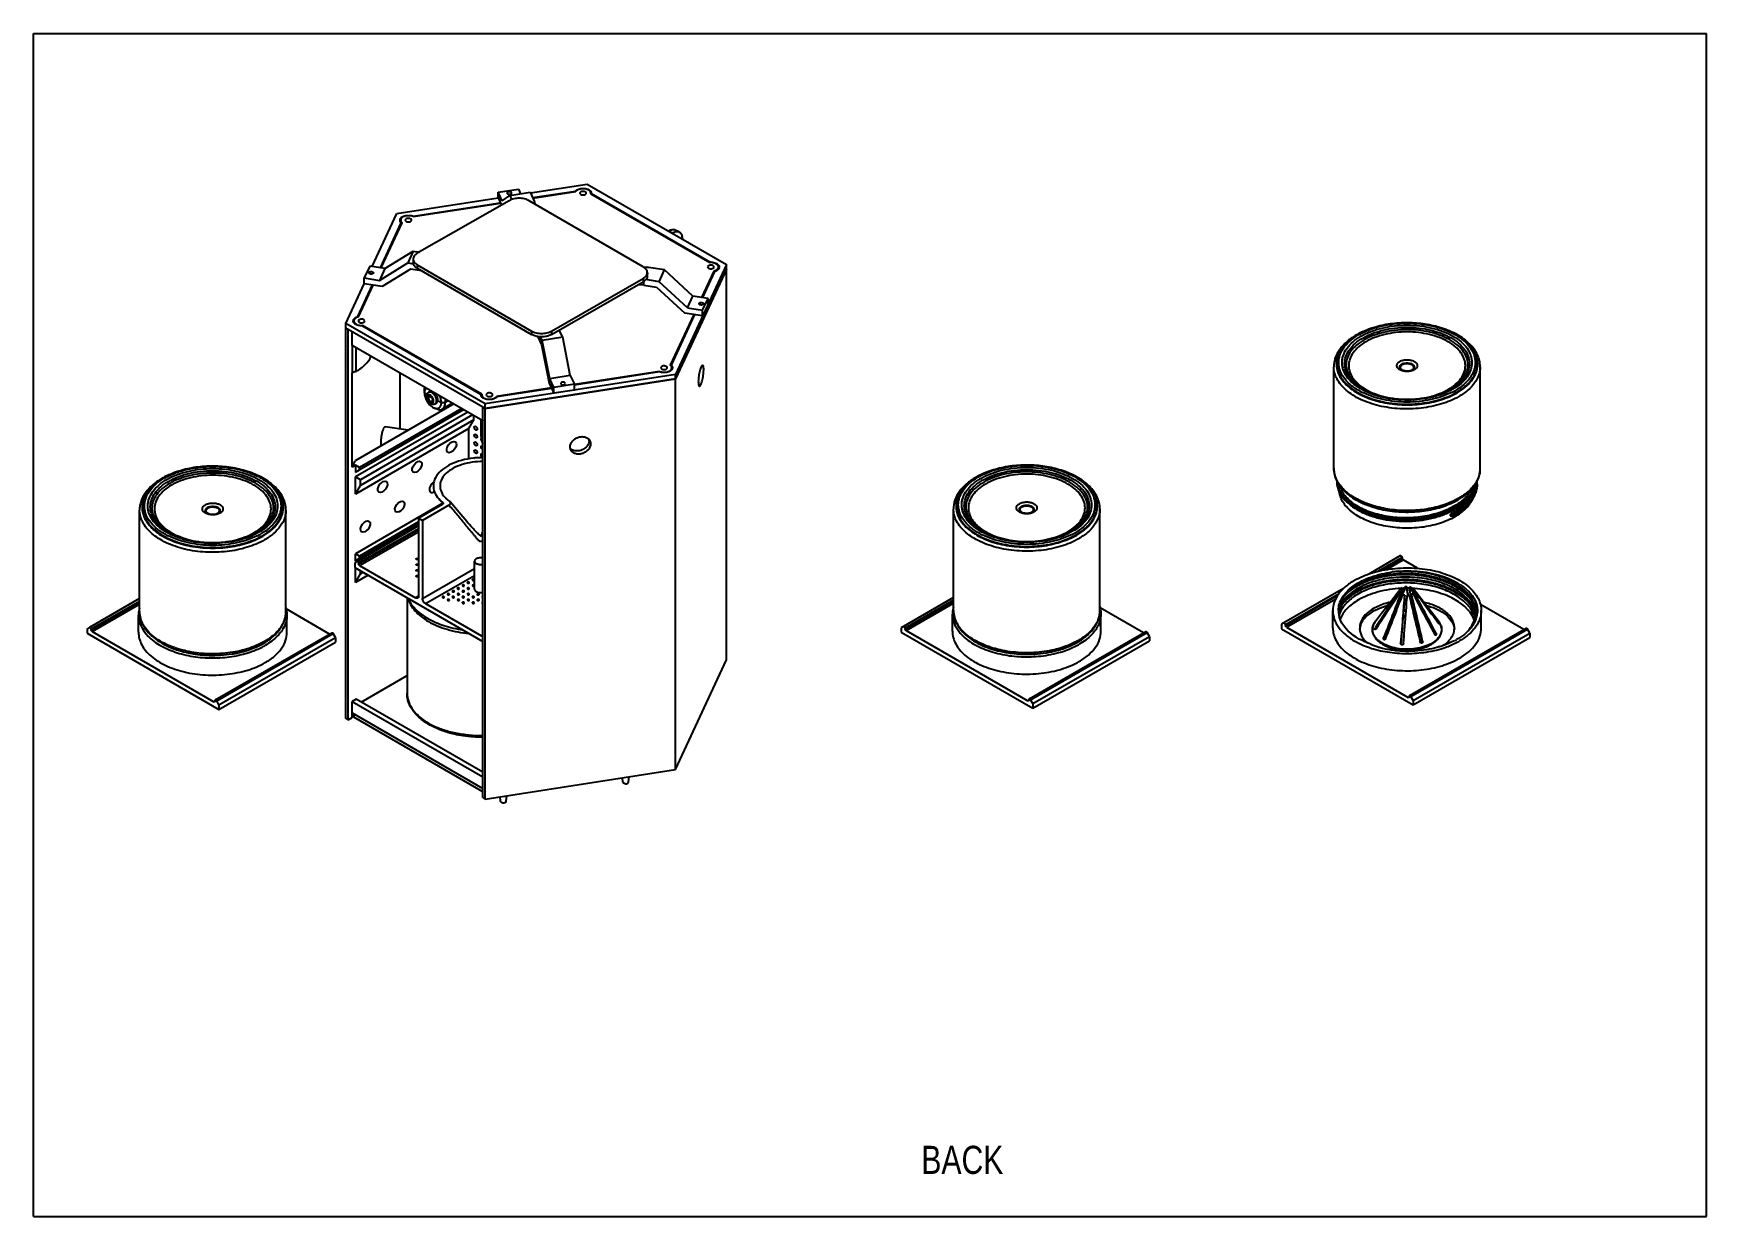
# Model space of a CAD drawing. Header units: millimetres. Extents: x 0 to 1189, y 0 to 841.
import ezdxf

# ---------------------------------------------------------------- set-up
doc = ezdxf.new("R2010")
doc.units = ezdxf.units.MM
doc.header["$LTSCALE"] = 65.395
doc.layers.get('0').update_dxf_attribs({"linetype": 'CONTINUOUS'})
for name, color, linetype in [('AXIS', 7, 'CONTINUOUS'), ('CURVES', 7, 'CONTINUOUS'), ('SURFACES', 7, 'CONTINUOUS')]:
    doc.layers.add(name, color=color, linetype=linetype)
doc.styles.get("Standard").update_dxf_attribs({"font": 'txt', "width": 0.8})

msp = doc.modelspace()

# ---------------------------------------------------------------- texts
at = {"color": 2, "linetype": 'Continuous', "insert": (631, 50.3), "char_height": 20, "width": 103.571, "attachment_point": 1, "line_spacing_factor": 0.9}
msp.add_mtext('BACK', dxfattribs=at)

# ---------------------------------------------------------------- linework, layer by layer
at = {"color": 7, "linetype": 'Continuous'}
for p, q in [((0, 0), (0, 841)), ((0, 841), (1189, 841)), ((1189, 0), (1189, 841)), ((333.1, 722), (330.2, 728.2)), ((338.5, 725.8), (339.8, 722.9)), ((344.7, 730.4), (346.2, 727)), ((353, 728.1), (356, 721.4)), ((354.7, 724.3), (385.1, 729)), ((385.1, 728.7), (385.1, 729)), ((396.5, 727.4), (396.5, 727.3)), ((396.5, 726.8), (396.5, 727.3)), ((396.5, 727.3), (481.1, 678.4)), ((269.8, 711.1), (331.7, 720.7)), ((338.1, 722.1), (272.8, 684.7)), ((330.2, 724.1), (332.6, 719)), ((433.3, 675.1), (352.2, 722.1)), ((356.5, 719.7), (356.3, 720.8)), ((246.6, 674.4), (261.4, 706.4)), ((261.4, 705), (261.4, 706.4)), ((269.8, 710.8), (269.8, 711.1)), ((451.2, 700.6), (451.5, 700.7)), ((454.1, 698.9), (454.3, 699.1)), ((461.4, 694.9), (461.4, 694.7)), ((269.9, 680.6), (269.9, 678.1)), ((481.1, 678.1), (481.1, 678.4)), ((272.8, 676.5), (353.9, 629.4)), ((272.8, 674.1), (353.9, 627)), ((368.1, 629.4), (433.3, 666.9)), ((433.5, 674.9), (435.9, 674.8)), ((436.2, 671), (436.2, 668.5)), ((456.3, 595.4), (492.5, 673.5)), ((484.1, 671.9), (475.4, 653.2)), ((492.5, 395.8), (492.5, 673.5)), ((230.5, 639.7), (240.9, 662.2)), ((368.1, 627), (433.3, 664.4)), ((433.7, 662.1), (429.7, 662.4)), ((230.5, 639.4), (230.5, 639.7)), ((318, 584.4), (233.5, 633.2)), ((376.1, 625), (373.7, 630.2)), ((469.7, 641.1), (453.1, 605.2)), ((226.5, 619.2), (226.6, 619.5)), ((229, 617.8), (226.5, 619.3)), ((226.5, 619.2), (226.5, 599.7)), ((226.6, 619.3), (226.6, 629)), ((319.4, 565.7), (226.6, 619.3)), ((358.5, 625.3), (361.1, 619.7)), ((361.6, 622.7), (360.4, 625.3)), ((361.1, 619.7), (366.5, 592.5)), ((376.1, 625), (361.6, 622.7)), ((367, 595.5), (361.6, 622.7)), ((381.5, 597.8), (376.1, 625)), ((229, 600.7), (226.5, 599.7)), ((226.5, 532.7), (226.5, 599.7)), ((260.7, 559.8), (260.7, 599.6)), ((321, 574.5), (456.3, 595.4)), ((381.5, 597.8), (367, 595.5)), ((369.9, 589.4), (367, 595.5)), ((381.5, 597.8), (384.4, 591.6)), ((444.8, 600.5), (384.5, 591.1)), ((453.1, 604.7), (453.1, 605.2)), ((456.3, 317.8), (456.3, 595.4)), ((277.9, 585.6), (277.9, 587.3)), ((277.9, 585.6), (279.7, 584.6)), ((318, 584.2), (318, 584.4)), ((318, 584.2), (318, 584.4)), ((368.3, 588.6), (329.3, 582.6)), ((366.5, 592.5), (369.9, 585.3)), ((384.4, 591.6), (369.9, 589.4)), ((369.9, 585.3), (369.9, 589.4)), ((384.4, 587.5), (369.9, 585.3)), ((384.4, 587.5), (384.4, 591.6)), ((298.7, 577.6), (228.6, 537.2)), ((308.6, 571.9), (228.8, 525.8)), ((304.4, 574.4), (231.6, 532.4)), ((305.8, 573.6), (231.6, 530.7)), ((283.9, 575.2), (284.6, 574.8)), ((287.2, 580.2), (289.9, 578.7)), ((289.9, 578.7), (292.7, 578.7)), ((297.9, 578.1), (290.5, 573.9)), ((294.8, 579.9), (292.7, 578.7)), ((319.4, 297.8), (319.4, 575.4)), ((319.4, 575.4), (321, 574.5)), ((321, 296.8), (321, 574.5)), ((309.4, 560.1), (228.8, 513.6)), ((312.1, 569.9), (232.3, 523.8)), ((313, 566.3), (232.3, 519.7)), ((266.2, 558.9), (250, 561.4)), ((309.4, 560.1), (313, 566.3)), ((309.4, 538.6), (309.4, 560.1)), ((313, 566.3), (313, 569.4)), ((226.5, 532.7), (228.6, 537.2)), ((228.8, 534), (226.5, 532.7)), ((926.4, 522.4), (926.4, 522.8)), ((1025.9, 520.2), (1025.9, 521)), ((290.9, 507), (228.8, 471.1)), ((290.5, 506.2), (273.7, 496.5)), ((295.3, 505.7), (276.5, 494.8)), ((939.1, 503.5), (940.5, 502.7)), ((941.5, 502.2), (940.4, 502.8)), ((1010.9, 503.2), (1009.7, 502.5)), ((273.7, 490.9), (228.3, 464.7)), ((273.7, 493.8), (231.6, 469.5)), ((273.7, 492.1), (231.6, 467.9)), ((273.7, 496.5), (273.7, 441)), ((273.7, 496.5), (276.5, 494.8)), ((276.5, 494.8), (276.5, 439.3)), ((311.7, 489.8), (311.7, 489.8)), ((1006.8, 499), (1006.8, 498.2)), ((1011.2, 499.3), (1010.2, 498.7)), ((1011.2, 499.3), (1011.3, 499.3)), ((228.3, 464.7), (228.3, 461.4)), ((231.1, 464.4), (231.1, 463.9)), ((971.4, 469.8), (948.9, 456.7)), ((972.6, 468.5), (972.6, 468)), ((983.7, 460.8), (973.4, 466.8)), ((237.8, 455.9), (228.8, 450.7)), ((231.8, 462.7), (271.6, 439.7)), ((234.3, 458), (232.3, 456.9)), ((653.9, 440.1), (616.6, 418.6)), ((931, 446.4), (886.9, 421)), ((970.7, 444.6), (971.6, 444.2)), ((971.9, 446.4), (971, 445.3)), ((971, 445.4), (971.8, 444.8)), ((971, 443.4), (971.9, 443.2)), ((971.6, 444.2), (971.1, 443.4)), ((971.8, 444.8), (971.7, 444.6)), ((971.7, 442.7), (972.4, 442.6)), ((971.8, 443.2), (971.8, 443.2)), ((972, 446.5), (971.9, 446.5)), ((972, 446.5), (971.9, 446.5)), ((971.9, 446.4), (972.5, 445.7)), ((972.8, 447), (973.4, 446.2)), ((973.1, 441.9), (973.6, 441.9)), ((974.3, 441.5), (974.6, 441.6)), ((974.6, 447.5), (974.9, 446.6)), ((976, 447.6), (976, 446.7)), ((976.3, 441.4), (976.3, 441.5)), ((977.7, 441.5), (977.4, 441.6)), ((978, 447.4), (977.7, 446.6)), ((979.2, 447.1), (978.7, 446.2)), ((979.5, 442), (978.9, 442)), ((980.4, 442.6), (979.7, 442.5)), ((980.6, 446.3), (979.9, 445.6)), ((979.9, 445.6), (980.9, 444.2)), ((980.1, 445.8), (980.1, 445.8)), ((981.2, 445.5), (980.4, 445)), ((980.6, 443.6), (980.4, 443.8)), ((981.3, 443.6), (980.5, 443.3)), ((981.6, 444.4), (980.7, 444)), ((980.8, 444.3), (980.9, 444.1)), ((981, 444.2), (981, 444.2)), ((75.4, 439.3), (39.8, 418.8)), ((210.4, 414.1), (179.6, 431.9)), ((278.6, 435.7), (318.4, 412.7)), ((788.9, 414.9), (758, 432.7)), ((1059.2, 417.2), (1028.3, 435.1)), ((38.2, 417.8), (39.8, 418.8)), ((38.2, 417.8), (38.2, 414.6)), ((41, 417.5), (41, 417)), ((616.6, 418.6), (616.6, 415.3)), ((619.4, 418.3), (619.4, 417.8)), ((620.2, 416.6), (706.7, 366.6)), ((886.9, 421), (886.9, 417.7)), ((889.7, 420.6), (889.7, 420.2)), ((890.5, 418.9), (977, 369)), ((954.1, 417.7), (954.6, 418.5)), ((977.9, 370.3), (1060.8, 418.2)), ((1063.4, 414.8), (1061.8, 417.6)), ((41.7, 415.8), (128.2, 365.8)), ((129.2, 367.2), (212.1, 415)), ((131.8, 363.8), (214.7, 411.6)), ((161.5, 406.5), (161.6, 406.5)), ((161.5, 406.5), (161.6, 406.5)), ((161.6, 406.4), (161.5, 406.4)), ((161.6, 406.4), (161.5, 406.4)), ((161.9, 406.6), (161.9, 406.7)), ((161.9, 406.6), (161.9, 406.7)), ((214.7, 411.6), (213.1, 414.5)), ((214.7, 411.6), (214.7, 408.4)), ((319.1, 413.6), (319.1, 413.1)), ((319.3, 414.1), (319.4, 414.1)), ((707.6, 367.9), (790.5, 415.8)), ((710.2, 364.6), (793.1, 412.4)), ((740, 407.2), (740, 407.3)), ((740, 407.2), (740, 407.3)), ((740.1, 407.2), (740, 407.2)), ((740.1, 407.2), (740, 407.2)), ((740.3, 407.4), (740.3, 407.4)), ((740.3, 407.4), (740.3, 407.4)), ((793.1, 412.4), (791.5, 415.2)), ((793.1, 412.4), (793.1, 409.2)), ((971.6, 407.7), (971.6, 407.6)), ((980.5, 366.9), (1063.4, 414.8)), ((1010.4, 409.6), (1010.3, 409.5)), ((1010.4, 409.6), (1010.3, 409.5)), ((1063.4, 414.8), (1063.4, 411.5)), ((108.3, 401.1), (108.4, 401)), ((108.3, 401.1), (108.4, 401)), ((141.1, 400), (141.2, 400)), ((141.1, 400), (141.2, 400)), ((456.3, 317.8), (492.5, 395.8)), ((686.7, 401.8), (686.8, 401.8)), ((686.7, 401.8), (686.8, 401.8)), ((719.5, 400.8), (719.6, 400.8)), ((719.5, 400.8), (719.6, 400.8)), ((232.9, 365.7), (265.5, 384.6)), ((977.7, 369.9), (977.7, 369.4)), ((980.5, 366.9), (978.9, 369.7)), ((128.9, 366.7), (128.9, 366.2)), ((131.8, 363.8), (130.2, 366.6)), ((131.8, 363.8), (131.8, 360.5)), ((229.3, 367.8), (226.5, 366.1)), ((226.5, 366.1), (319.4, 312.5)), ((226.5, 354.7), (226.5, 366.1)), ((226.5, 358), (319.4, 304.3)), ((319.4, 315.8), (229.3, 367.8)), ((707.4, 367.5), (707.4, 367)), ((710.2, 364.6), (708.6, 367.4)), ((710.2, 364.6), (710.2, 361.3)), ((980.5, 366.9), (980.5, 363.7)), ((321, 296.8), (456.3, 317.8)), ((319.4, 297.8), (321, 296.8)), ((0, 0), (1189, 0))]:
    msp.add_line(p, q, dxfattribs=at)
at = {"color": 9, "linetype": 'Continuous'}
for p, q in [((272.8, 676.5), (272.8, 674.1)), ((433.3, 666.9), (433.3, 664.4)), ((353.9, 629.4), (353.9, 627)), ((358.5, 625.3), (358.5, 625.5)), ((368.1, 629.4), (368.1, 627)), ((944.8, 588.3), (944.8, 588.3)), ((944.8, 588.3), (944.8, 588.3)), ((1028, 529.8), (1028, 529.7)), ((927.8, 517.2), (927.8, 517.1)), ((927.8, 517.2), (927.8, 517.1)), ((1025.4, 520.3), (1025.4, 520.3)), ((1025.4, 520.3), (1025.4, 520.3)), ((1011.2, 500.5), (1010.3, 501.2)), ((1011.3, 499.4), (1011.3, 500.2)), ((273.7, 488.9), (231.1, 464.4)), ((231.1, 463.9), (273.7, 488.5)), ((96, 486.4), (96.1, 486.4)), ((96, 486.4), (96.1, 486.4)), ((231.8, 462.7), (273.7, 486.8)), ((674.5, 487.2), (674.5, 487.2)), ((674.5, 487.2), (674.5, 487.2)), ((972.6, 468.5), (955.9, 458.8)), ((957.2, 459.1), (972.6, 468)), ((961.5, 459.9), (973.4, 466.8)), ((276.5, 439.3), (313.5, 460.7)), ((278.6, 435.7), (313.5, 455.8)), ((273.7, 441), (271.6, 439.7)), ((927.5, 442.4), (889.7, 420.6)), ((889.7, 420.2), (926.9, 441.6)), ((75.4, 437.3), (41, 417.5)), ((41, 417), (75.4, 436.9)), ((41.7, 415.8), (75.4, 435.2)), ((653.9, 438.1), (619.4, 418.3)), ((619.4, 417.8), (653.9, 437.6)), ((620.2, 416.6), (653.9, 436)), ((757.7, 428.6), (757.7, 428.6)), ((890.5, 418.9), (925.5, 439.2)), ((179.3, 427.9), (179.3, 427.8)), ((953.8, 418.8), (954.6, 418.5)), ((978.9, 369.7), (1061.8, 417.6)), ((998.2, 422.9), (997.8, 422.7)), ((1025.6, 426.7), (1025.7, 426.8)), ((1025.7, 426.7), (1025.7, 426.8)), ((1025.8, 427.4), (1025.8, 427.5)), ((1025.8, 427.4), (1025.8, 427.5)), ((130.2, 366.6), (213.1, 414.5)), ((319.1, 413.1), (318.4, 412.7)), ((708.6, 367.4), (791.5, 415.2)), ((959.5, 411.5), (960.2, 411.5)), ((971.6, 407.6), (971.8, 407.6)), ((987.2, 409), (986.8, 409)), ((996.6, 414.9), (995.9, 414.7)), ((265.6, 369.9), (265.6, 369.8)), ((977.7, 369.4), (977, 369)), ((128.9, 366.2), (128.2, 365.8)), ((707.4, 367), (706.7, 366.6))]:
    msp.add_line(p, q, dxfattribs=at)
for points in [[(1028, 529.8), (1028, 529.7), (1028, 529.7)], [(1024.5, 517.4), (1024.5, 517.4), (1024.5, 517.4)], [(757.7, 428.6), (757.7, 428.6), (757.7, 428.6)], [(179.3, 427.9), (179.3, 427.9), (179.3, 427.8)], [(265.6, 369.9), (265.6, 369.9), (265.6, 369.8)]]:
    msp.add_lwpolyline(points, dxfattribs=at)
at = {"color": 7, "linetype": 'Continuous'}
for points in [[(926.4, 522.4), (926.4, 520.9), (926.6, 519.6), (926.9, 518.2), (927.3, 516.9), (927.8, 515.5), (928.5, 514.2), (929.2, 512.9), (930.1, 511.6), (931.1, 510.4), (932.2, 509.1), (933.4, 507.9), (934.7, 506.8), (936, 505.7), (937.5, 504.6), (939.1, 503.5)], [(1010.9, 503.2), (1012.4, 504.1), (1014, 505.2), (1015.5, 506.3), (1017, 507.5), (1018.3, 508.7), (1019.5, 509.9), (1020.7, 511.2), (1021.7, 512.5), (1022.6, 513.8), (1023.4, 515.2), (1024.1, 516.6)], [(1011.3, 499.3), (1012.6, 500.2), (1014.1, 501.2), (1015.5, 502.2), (1016.9, 503.3), (1018.1, 504.4), (1019.3, 505.5), (1020.4, 506.7), (1021.3, 507.9), (1022.2, 509.1), (1023, 510.4), (1023.7, 511.6), (1024.4, 512.9), (1024.9, 514.2), (1025.3, 515.5), (1025.6, 516.8), (1025.8, 518.1), (1025.9, 519.5), (1025.9, 520.2)], [(1024.1, 516.6), (1024.7, 518), (1025.2, 519.4)], [(1025.2, 519.4), (1025.6, 520.8), (1025.8, 522.2), (1025.8, 522.6)], [(1025.9, 520.9), (1025.9, 522.3), (1025.8, 522.7)], [(311.7, 489.8), (310.8, 490.8), (309.9, 491.9), (308.7, 493.2), (306.8, 495.5), (303.8, 499), (300, 503.5), (296.2, 508)]]:
    msp.add_lwpolyline(points, dxfattribs=at)
for centre, radius, start, end in [((394.5, 727.4), 2.01, 1.3261, 5.3868), ((394.5, 727.4), 2, 359.9349, 1.321), ((481.3, 668.1), 10.3, 88.196, 91.602), ((485.3, 675), 2.03, 350.5851, 359.9268), ((485.3, 675), 2.01, 359.9553, 1.8893), ((229.2, 636.6), 2.03, 170.5851, 179.9268), ((229.2, 636.6), 2.01, 179.9553, 181.8514), ((232.7, 632.1), 7.91, 106.2371, 110.2979), ((361.2, 626.5), 2.93, 200.4645, 204.9179), ((963.5, 588), 45, 121.5139, 121.9677), ((964.9, 583.1), 50.1, 118.5968, 119.9947), ((964.2, 586.9), 46.2, 119.9945, 121.5091), ((283.1, 586), 5.2, 162.5333, 167.4816), ((320, 584.2), 2, 179.9258, 181.427), ((320, 584.2), 2.01, 181.4303, 184.8881), ((322.2, 586), 4.98, 232.8702, 238.3501), ((114.8, 486.1), 45, 121.5139, 121.9677), ((116.2, 481.2), 50.1, 118.5968, 119.9947), ((115.4, 485), 46.2, 119.9945, 121.5091), ((693.2, 486.8), 45, 121.5139, 121.9677), ((694.6, 482), 50.1, 118.5968, 119.9947), ((693.9, 485.8), 46.2, 119.9945, 121.5091), ((947.3, 533.3), 23.5, 207.575, 208.6485), ((963.6, 407.5), 45, 119.1755, 120.1898), ((976.1, 362.6), 84, 91.8995, 92.0536), ((976.1, 362.6), 84, 91.3557, 91.8995), ((976.1, 362.1), 84.5, 88.961, 89.9739), ((976.2, 449.1), 7.61, 270.8729, 279.5766), ((976.2, 450.4), 9.05, 270.8729, 279.5766), ((652.1, 211.6), 403, 35.531, 35.7499), ((976.2, 362.5), 84.1, 87.4483, 87.6559), ((978.6, 443.8), 2.19, 31.7966, 37.8218), ((979, 444.2), 2.61, 31.7966, 37.8218), ((943.7, 430.7), 16.3, 179.9982, 181.0715), ((943.7, 430.7), 16.3, 181.0717, 182.5158), ((944.1, 430.7), 16.7, 182.5938, 194.2457), ((943.2, 427.4), 15.8, 170.5061, 173.8949), ((943.4, 427.4), 16.1, 168.9394, 170.5095), ((943.4, 425.8), 16, 169.1624, 171.487), ((943.6, 427.3), 16.2, 168.3424, 168.9405), ((943.8, 425.8), 16.5, 163.139, 169.1399), ((944.8, 422.9), 17.4, 157.3108, 163.0839), ((976.2, 380), 57.9, 86.7762, 87.6441), ((976.2, 378.3), 57.8, 86.436, 87.2168), ((1006.1, 423.4), 18.9, 18.0162, 18.5011), ((1006.5, 423.6), 18.4, 13.4078, 18.0316), ((1007.2, 425.3), 17.7, 8.6095, 13.5228), ((1007.7, 428), 17.2, 3.2191, 5.1558), ((1007.7, 429.5), 17.2, 354.8464, 355.989), ((1007.8, 429.5), 17.1, 355.9879, 359.9818), ((1009.3, 430.7), 16.9, 345.6974, 352.724), ((98.6, 431.5), 23.5, 207.575, 208.6485), ((98.9, 431.6), 23.8, 208.6481, 209.5574), ((154, 432.8), 26, 325.187, 326.3799), ((677, 432.2), 23.5, 207.575, 208.6485), ((677.4, 432.4), 23.8, 208.6481, 209.5574), ((732.5, 433.5), 26, 325.187, 326.3799), ((944, 423.1), 16.6, 163.112, 166.6749), ((953.8, 416.6), 11.4, 171.3679, 176.0504), ((954, 416.6), 11.5, 171.019, 171.3736), ((960.1, 417.2), 8.63, 183.3586, 188.3014), ((952.2, 419), 2.31, 325.6981, 326.6977), ((974.9, 391.5), 34.1, 104.5297, 106.5843), ((976.1, 384.4), 41.3, 91.493, 93.9996), ((976.4, 386.9), 38.8, 80.2456, 82.5131), ((980.2, 399.1), 26, 63.6894, 65.5024), ((992.2, 417.2), 8.61, 352.3002, 357.1746), ((1006.4, 417.9), 18.5, 19.3689, 22.0062), ((1006.2, 420.9), 18.7, 13.9166, 20.7399), ((1006.8, 418), 18.2, 19.0286, 19.3614), ((1007.2, 429.6), 17.7, 344.3475, 354.7733), ((1006.9, 423.7), 18, 12.805, 13.3905), ((1007.2, 423.7), 17.7, 9.3638, 12.8114), ((1007.5, 425.3), 17.4, 7.7745, 8.5966), ((1007.5, 425.3), 17.4, 7.1507, 7.7743), ((1008.1, 431), 18.2, 340.6993, 345.6999), ((136.9, 454.2), 53.7, 296.6704, 297.2733), ((137.7, 450.6), 50.2, 297.6218, 298.2709), ((138.2, 449.8), 49.3, 298.3753, 298.7225), ((137.3, 453.4), 52.8, 297.3701, 297.6921), ((138.1, 451.9), 51.1, 297.7236, 299.98), ((138.6, 449), 48.4, 298.7209, 299.5753), ((139.5, 447.4), 46.6, 299.5707, 301.2236), ((140.5, 445.9), 44.7, 301.227, 302.3724), ((700.8, 465.2), 64.9, 249.7042, 250.0334), ((715.4, 455), 53.7, 296.6704, 297.2733), ((716.2, 451.4), 50.2, 297.6218, 298.2709), ((715.8, 454.2), 52.8, 297.3701, 297.6921), ((716.6, 450.6), 49.3, 298.3753, 298.7225), ((716.6, 452.6), 51.1, 297.7236, 299.98), ((717.1, 449.8), 48.4, 298.7209, 299.5753), ((718, 448.2), 46.6, 299.5707, 301.2236), ((718.9, 446.6), 44.7, 301.227, 302.3724), ((960.4, 417.2), 8.85, 188.3071, 193.1627), ((960.7, 410.5), 0.598, 227.4972, 232.5043), ((972.5, 407.3), 1.05, 307.9157, 311.1552), ((981.8, 427.1), 23.3, 299.5053, 299.9991), ((982, 426.3), 22.6, 299.9991, 300.537), ((979.8, 470), 67.8, 287.2049, 287.5431), ((992, 417.2), 8.82, 347.5018, 352.2946), ((986.5, 453.8), 50.2, 297.6218, 298.2709), ((986.9, 453), 49.3, 298.3753, 298.7225), ((987.4, 452.1), 48.4, 298.7209, 299.5753), ((122.3, 464.4), 64.9, 249.7042, 250.0334), ((125.8, 476), 76.9, 256.9258, 257.3119), ((131, 466.8), 67.8, 287.2049, 287.5431), ((709.5, 467.6), 67.8, 287.2049, 287.5431)]:
    msp.add_arc(centre, radius, start, end, dxfattribs=at)
at = {"color": 9, "linetype": 'Continuous'}
for centre, radius, start, end in [((964.4, 587.7), 45.1, 119.9984, 120.7701), ((963.6, 591), 40.2, 122.5509, 122.7499), ((964.3, 589.8), 41.6, 119.977, 122.5431), ((942.9, 606.1), 17, 186.6674, 187.0621), ((977.4, 605.3), 4.12, 299.9544, 304.4955), ((978.3, 604.2), 2.67, 314.7645, 320.8208), ((1009.4, 606.1), 17, 352.9383, 353.3326), ((966.8, 630.6), 50.1, 242.4593, 243.5127), ((965.3, 622), 39.5, 238.7488, 239.1381), ((987, 622), 39.5, 300.6413, 301.339), ((985.5, 630.7), 50.2, 296.4863, 297.539), ((986.9, 628), 47.2, 297.5179, 299.9915), ((115.6, 485.8), 45.1, 119.9984, 120.7701), ((115.6, 487.9), 41.6, 119.977, 122.5431), ((694.1, 486.6), 45.1, 119.9984, 120.7701), ((693.3, 489.9), 40.2, 122.5509, 122.7499), ((694, 488.7), 41.6, 119.977, 122.5431), ((1010.7, 531.9), 17.5, 352.9949, 356.8656), ((1010.8, 531.9), 17.4, 356.869, 359.9991), ((114.8, 489.1), 40.2, 122.5509, 122.7499), ((942.2, 523.1), 15.9, 181.0113, 182.6146), ((942.3, 523.1), 15.9, 182.6146, 183.8652), ((942.3, 522.4), 15.9, 180.0041, 184.4592), ((942.4, 522.4), 16, 184.4593, 186.7083), ((942.5, 522.4), 16.1, 186.7094, 189.0976), ((942.7, 522.4), 16.4, 189.0997, 191.7204), ((943, 522.5), 16.6, 191.719, 193.5762), ((943.3, 522.6), 17, 193.5814, 196.6241), ((943.7, 522.7), 17.4, 196.6184, 197.8199), ((944.1, 522.8), 17.8, 197.8312, 201.3819), ((944.5, 523), 18.2, 201.3704, 201.7797), ((1005.7, 525.2), 20.4, 336.7432, 337.241), ((1006.2, 525), 19.8, 337.3816, 340.9304), ((1006.7, 524.8), 19.3, 340.9438, 341.8694), ((1007.1, 524.7), 18.9, 341.863, 344.9218), ((1007.5, 524.6), 18.5, 344.9279, 346.4407), ((1007.9, 525.3), 18.1, 346.4734, 350.6874), ((1007.7, 524.5), 18.2, 346.4897, 348.77), ((1008, 524.5), 18, 349.1355, 349.8079), ((1007.9, 524.5), 18, 348.7733, 349.1357), ((1008.3, 524.5), 17.7, 351.216, 353.5179), ((1008.1, 524.5), 17.9, 349.8072, 351.2171), ((1008.4, 524.4), 17.5, 353.5201, 354.1725), ((1008.6, 521), 17.4, 357.5102, 359.65), ((1008.5, 521), 17.4, 357.1478, 357.5103), ((1008.5, 521), 17.4, 356.7888, 357.1478), ((94.1, 504.2), 17, 186.6674, 187.0621), ((128.7, 503.4), 4.12, 299.9544, 304.4955), ((129.6, 502.3), 2.67, 314.7645, 320.8208), ((160.7, 504.2), 17, 352.9383, 353.3326), ((672.6, 505), 17, 186.6674, 187.0621), ((707.1, 504.2), 4.12, 299.9544, 304.4955), ((708, 503.1), 2.67, 314.7645, 320.8208), ((739.1, 505), 17, 352.9383, 353.3326), ((963, 542.1), 45.3, 239.7687, 240.1186), ((963.2, 542.4), 45.7, 240.1184, 240.2903), ((963.7, 543), 46.5, 240.1709, 241.467), ((963.7, 543.4), 46.7, 240.2947, 241.5879), ((985.9, 546.3), 49.7, 298.4889, 299.8857), ((986.5, 545.2), 48.5, 299.8904, 300.1175), ((1007.8, 505.4), 6.9, 295.3974, 299.772), ((986.8, 544.7), 47.9, 300.1168, 300.6927), ((1008.1, 504.8), 6.27, 299.8473, 300.7968), ((1007.6, 505.9), 7.5, 293.8833, 295.4161), ((118, 528.8), 50.1, 242.4593, 243.5127), ((116.6, 520.2), 39.5, 238.7488, 239.1381), ((138.2, 520.2), 39.5, 300.6413, 301.339), ((136.8, 528.8), 50.2, 296.4863, 297.539), ((138.1, 526.2), 47.2, 297.5179, 299.9915), ((696.5, 529.5), 50.1, 242.4593, 243.5127), ((695, 520.9), 39.5, 238.7488, 239.1381), ((716.7, 520.9), 39.5, 300.6413, 301.339), ((715.2, 529.6), 50.2, 296.4863, 297.539), ((716.6, 526.9), 47.2, 297.5179, 299.9915), ((964.8, 401.4), 49.3, 117.3207, 117.7556), ((964.8, 401.1), 49.2, 117.174, 117.6452), ((161.9, 430), 17.5, 352.9949, 356.8656), ((162, 430), 17.4, 356.869, 359.9991), ((740.4, 430.8), 17.5, 352.9949, 356.8656), ((740.5, 430.8), 17.4, 356.869, 359.9991), ((98.3, 432.2), 23.4, 209.4387, 212.8726), ((676.8, 433), 23.4, 209.4387, 212.8726), ((989, 415.7), 12.2, 33.6959, 37.7741), ((989.5, 416.1), 11.5, 33.2804, 33.6509), ((1007.1, 430.8), 19, 340.1357, 345.169), ((1007.7, 430.6), 18.4, 345.1866, 347.7327), ((1008, 430.6), 18.1, 347.9187, 350.085), ((122.6, 467.5), 67, 250.6118, 250.7417), ((701, 468.3), 67, 250.6118, 250.7417), ((981.3, 428.6), 24.5, 297.4597, 298.8482), ((981.6, 428), 23.8, 298.8527, 299.3409), ((981.9, 427.6), 23.3, 299.3404, 299.9986), ((282.9, 372), 17.4, 180.001, 183.2173), ((283, 372), 17.5, 183.2202, 186.8866)]:
    msp.add_arc(centre, radius, start, end, dxfattribs=at)
at = {"color": 7, "linetype": 'Continuous'}
for centre in [(297.1, 547), (272.6, 532.9), (248.1, 518.7), (260.3, 504.6), (235.9, 490.5)]:
    msp.add_ellipse(centre, major_axis=(2.77, 3.69), ratio=0.565745, dxfattribs=at)
msp.add_ellipse((284.8, 518.7), major_axis=(2.77, 3.69), ratio=0.565745, start_param=1.037989, end_param=4.077332, dxfattribs=at)
for points, knots in [([(337.1, 728.3), (337, 728.2), (336.8, 728.1), (336.6, 727.8), (336.6, 727.6)], [0, 0, 0, 0, 0.29449, 1, 1, 1, 1]), ([(336.6, 727.6), (336.6, 727.4), (336.9, 727), (337.6, 726.7), (338.5, 726.6), (339.1, 726.8), (339.3, 727)], [0, 0, 0, 0, 0.183509, 0.435119, 0.728337, 1, 1, 1, 1]), ([(339.8, 727.6), (339.8, 727.8), (339.5, 728.2), (338.8, 728.5), (337.9, 728.6), (337.3, 728.4), (337.1, 728.3)], [0, 0, 0, 0, 0.183509, 0.435119, 0.728337, 1, 1, 1, 1]), ([(339.3, 727), (339.4, 727), (339.6, 727.1), (339.8, 727.4), (339.8, 727.6)], [0, 0, 0, 0, 0.29449, 1, 1, 1, 1]), ([(385.4, 729.3), (385.5, 729.3), (385.7, 729.5), (386, 729.7), (386.2, 729.8)], [0, 0, 0, 0, 0.239769, 1, 1, 1, 1]), ([(386.2, 729.8), (387, 730.3), (389.1, 731), (391.2, 730.9), (392.3, 730.7)], [0, 0, 0, 0, 0.477302, 1, 1, 1, 1]), ([(388.9, 728.4), (388.8, 728.3), (388.4, 728), (388.3, 727.6), (388.3, 727.4)], [0, 0, 0, 0, 0.550751, 1, 1, 1, 1]), ([(388.3, 727.4), (388.3, 727.2), (388.6, 726.7), (389.1, 726.4), (389.9, 726.2), (390.9, 726.1), (391.8, 726.3), (392.1, 726.5)], [0, 0, 0, 0, 0.183291, 0.301475, 0.436206, 0.728901, 1, 1, 1, 1]), ([(392.8, 727.4), (392.8, 727.7), (392.5, 728.2), (391.9, 728.5), (391.2, 728.7), (390.1, 728.8), (389.3, 728.6), (388.9, 728.4)], [0, 0, 0, 0, 0.183291, 0.301475, 0.436206, 0.728901, 1, 1, 1, 1]), ([(392.1, 726.5), (392.3, 726.6), (392.6, 726.9), (392.8, 727.3), (392.8, 727.4)], [0, 0, 0, 0, 0.550751, 1, 1, 1, 1]), ([(392.3, 730.7), (393.1, 730.6), (394.5, 730.1), (395.8, 729.2), (396.1, 728.6)], [0, 0, 0, 0, 0.554293, 1, 1, 1, 1]), ([(396.1, 728.6), (396.2, 728.5), (396.4, 728.2), (396.5, 727.9), (396.5, 727.6)], [0, 0, 0, 0, 0.262065, 1, 1, 1, 1]), ([(352.2, 722.1), (351.2, 722.7), (348.9, 723.6), (345.1, 724), (341.4, 723.6), (339.1, 722.7), (338.1, 722.1)], [0, 0, 0, 0, 0.236985, 0.499679, 0.762548, 1, 1, 1, 1]), ([(260.7, 707.3), (260.7, 707.4), (260.5, 707.7), (260.5, 708), (260.5, 708.2)], [0, 0, 0, 0, 0.25835, 1, 1, 1, 1]), ([(261.4, 706.4), (261.4, 706.4), (261.1, 706.7), (260.8, 707.1), (260.7, 707.3)], [0, 0, 0, 0, 0.266128, 1, 1, 1, 1]), ([(260.8, 709.4), (261.1, 709.9), (262.1, 710.7), (264, 711.5), (266.3, 711.8), (267.9, 711.6), (268.7, 711.5)], [0, 0, 0, 0, 0.200037, 0.446063, 0.721999, 1, 1, 1, 1]), ([(264.8, 709.2), (264.7, 709.1), (264.3, 708.8), (264.2, 708.4), (264.2, 708.2)], [0, 0, 0, 0, 0.550751, 1, 1, 1, 1]), ([(264.2, 708.2), (264.2, 708), (264.5, 707.5), (265, 707.2), (265.8, 707), (266.8, 706.9), (267.7, 707.1), (268, 707.3)], [0, 0, 0, 0, 0.183291, 0.301475, 0.436206, 0.728901, 1, 1, 1, 1]), ([(268.7, 708.2), (268.7, 708.5), (268.4, 709), (267.8, 709.3), (267.1, 709.5), (266, 709.6), (265.2, 709.4), (264.8, 709.2)], [0, 0, 0, 0, 0.183291, 0.301475, 0.436206, 0.728901, 1, 1, 1, 1]), ([(268, 707.3), (268.2, 707.4), (268.5, 707.7), (268.7, 708.1), (268.7, 708.2)], [0, 0, 0, 0, 0.550751, 1, 1, 1, 1]), ([(268.7, 711.5), (268.8, 711.4), (269.2, 711.4), (269.5, 711.2), (269.8, 711.1)], [0, 0, 0, 0, 0.256315, 1, 1, 1, 1]), ([(451.5, 700.7), (451.9, 700.9), (452.7, 701.3), (453.9, 701.7), (455.1, 701.7), (455.8, 701.5), (456.1, 701.4)], [0, 0, 0, 0, 0.287206, 0.546835, 0.78191, 1, 1, 1, 1]), ([(459.6, 699.4), (459.5, 699.5), (459.1, 699.7), (458.3, 700), (457.2, 700.1), (455.7, 699.8), (454.8, 699.3), (454.3, 699.1)], [0, 0, 0, 0, 0.109148, 0.219205, 0.450333, 0.708485, 1, 1, 1, 1]), ([(456.1, 701.4), (456.4, 701.3), (457.6, 700.7), (458.8, 700), (459.6, 699.4)], [0, 0, 0, 0, 0.249062, 1, 1, 1, 1]), ([(461.4, 694.9), (461.4, 695.3), (461.3, 696.3), (461, 697.5), (460.5, 698.6), (459.9, 699.1), (459.6, 699.4)], [0, 0, 0, 0, 0.287276, 0.547231, 0.782286, 1, 1, 1, 1]), ([(272.8, 684.7), (272.4, 684.4), (271.6, 683.9), (270.6, 682.9), (270, 681.8), (269.9, 681), (269.9, 680.6)], [0, 0, 0, 0, 0.289946, 0.549249, 0.782369, 1, 1, 1, 1]), ([(269.9, 680.6), (269.9, 680.2), (270, 679.4), (270.6, 678.3), (271.6, 677.3), (272.4, 676.8), (272.8, 676.5)], [0, 0, 0, 0, 0.217912, 0.45115, 0.710347, 1, 1, 1, 1]), ([(272.8, 674.1), (272.4, 674.3), (271.6, 674.9), (270.6, 675.9), (270, 677), (269.9, 677.8), (269.9, 678.1)], [0, 0, 0, 0, 0.289653, 0.54885, 0.782088, 1, 1, 1, 1]), ([(481.7, 678.4), (482.8, 678.4), (484.8, 678), (486.6, 676.8), (487.1, 676)], [0, 0, 0, 0, 0.563324, 1, 1, 1, 1]), ([(436.2, 671), (436.2, 671.4), (436.1, 672.2), (435.5, 673.3), (434.5, 674.3), (433.8, 674.8), (433.3, 675.1)], [0, 0, 0, 0, 0.217912, 0.45115, 0.710347, 1, 1, 1, 1]), ([(433.3, 666.9), (433.7, 667.1), (434.5, 667.7), (435.5, 668.7), (436.1, 669.8), (436.2, 670.6), (436.2, 671)], [0, 0, 0, 0, 0.289946, 0.549249, 0.782369, 1, 1, 1, 1]), ([(436.2, 668.5), (436.2, 668.2), (436.1, 667.4), (435.5, 666.2), (434.5, 665.2), (433.7, 664.7), (433.3, 664.4)], [0, 0, 0, 0, 0.217631, 0.450751, 0.710054, 1, 1, 1, 1]), ([(436.6, 670.5), (436.6, 670.5), (436.5, 670.8), (436.4, 670.9), (436.2, 671)], [0, 0, 0, 0, 0.226342, 1, 1, 1, 1]), ([(479.8, 675.9), (479.6, 675.8), (479.3, 675.6), (479.1, 675.2), (479.1, 675)], [0, 0, 0, 0, 0.550751, 1, 1, 1, 1]), ([(479.1, 675), (479.1, 674.7), (479.4, 674.3), (480, 674), (480.7, 673.7), (481.8, 673.7), (482.6, 673.9), (483, 674.1)], [0, 0, 0, 0, 0.183291, 0.301475, 0.436206, 0.728901, 1, 1, 1, 1]), ([(483.6, 675), (483.6, 675.3), (483.4, 675.7), (482.8, 676), (482, 676.3), (481, 676.3), (480.1, 676.1), (479.8, 675.9)], [0, 0, 0, 0, 0.183291, 0.301475, 0.436206, 0.728901, 1, 1, 1, 1]), ([(483, 674.1), (483.2, 674.2), (483.5, 674.4), (483.6, 674.8), (483.6, 675)], [0, 0, 0, 0, 0.550751, 1, 1, 1, 1]), ([(486.1, 672.8), (485.9, 672.7), (485.3, 672.3), (484.6, 672), (484.1, 671.9)], [0, 0, 0, 0, 0.231925, 1, 1, 1, 1]), ([(487.1, 674), (487, 673.9), (486.8, 673.4), (486.4, 673.1), (486.1, 672.8)], [0, 0, 0, 0, 0.231593, 1, 1, 1, 1]), ([(487.1, 676), (487.1, 675.9), (487.3, 675.6), (487.3, 675.3), (487.3, 675)], [0, 0, 0, 0, 0.260148, 1, 1, 1, 1]), ([(227.5, 635.6), (227.5, 635.6), (227.3, 636), (227.2, 636.3), (227.2, 636.6)], [0, 0, 0, 0, 0.260156, 1, 1, 1, 1]), ([(227.5, 637.6), (227.6, 637.8), (228.2, 638.7), (229.2, 639.3), (230, 639.5)], [0, 0, 0, 0, 0.21648, 1, 1, 1, 1]), ([(228.5, 634.5), (228.4, 634.5), (228, 634.9), (227.7, 635.2), (227.5, 635.6)], [0, 0, 0, 0, 0.270562, 1, 1, 1, 1]), ([(233.5, 633.2), (232.6, 633.1), (230.8, 633.3), (229.2, 634), (228.5, 634.5)], [0, 0, 0, 0, 0.533307, 1, 1, 1, 1]), ([(231.6, 637.5), (231.4, 637.4), (231.1, 637.2), (230.9, 636.8), (230.9, 636.6)], [0, 0, 0, 0, 0.550751, 1, 1, 1, 1]), ([(230.9, 636.6), (230.9, 636.3), (231.2, 635.9), (231.8, 635.6), (232.5, 635.3), (233.6, 635.3), (234.4, 635.5), (234.8, 635.7)], [0, 0, 0, 0, 0.183291, 0.301475, 0.436206, 0.728901, 1, 1, 1, 1]), ([(235.4, 636.6), (235.4, 636.9), (235.2, 637.3), (234.6, 637.6), (233.8, 637.9), (232.8, 637.9), (231.9, 637.7), (231.6, 637.5)], [0, 0, 0, 0, 0.183291, 0.301475, 0.436206, 0.728901, 1, 1, 1, 1]), ([(234.8, 635.7), (235, 635.8), (235.3, 636), (235.4, 636.4), (235.4, 636.6)], [0, 0, 0, 0, 0.550751, 1, 1, 1, 1]), ([(952, 631.7), (951, 631.4), (947.2, 630.1), (943.5, 628.5), (941, 627.1)], [0, 0, 0, 0, 0.259109, 1, 1, 1, 1]), ([(1023.5, 615.4), (1022, 618), (1019, 621.4), (1014, 625.3), (1009.6, 627.9), (1004.7, 630.2), (999.3, 632.1), (993.5, 633.6), (985.5, 635), (975.1, 635.6), (962.8, 634.6), (951.3, 631.8), (944.2, 628.7), (941.1, 626.9)], [0, 0, 0, 0, 0.097573, 0.151393, 0.208671, 0.269272, 0.332878, 0.399024, 0.467133, 0.606476, 0.745318, 0.878042, 1, 1, 1, 1]), ([(1028.1, 604.1), (1028.1, 605.5), (1027.8, 608.5), (1026.3, 612.7), (1023.9, 616.7), (1019.5, 621.8), (1011.9, 627.3), (1004.8, 630.2), (1001, 631.5)], [0, 0, 0, 0, 0.105599, 0.21361, 0.326255, 0.445358, 0.706587, 1, 1, 1, 1]), ([(353.9, 629.4), (354.9, 628.9), (357.3, 628), (361, 627.6), (364.7, 628), (367.1, 628.9), (368.1, 629.4)], [0, 0, 0, 0, 0.236985, 0.499679, 0.762548, 1, 1, 1, 1]), ([(359, 625.4), (358.1, 625.5), (356.3, 625.9), (354.7, 626.6), (353.9, 627)], [0, 0, 0, 0, 0.523987, 1, 1, 1, 1]), ([(368.1, 627), (367.4, 626.6), (366.1, 626), (363.1, 625.3), (360.6, 625.2), (359, 625.4)], [0, 0, 0, 0, 0.228198, 0.477121, 1, 1, 1, 1]), ([(939.9, 626.5), (937.6, 625.1), (933.3, 622.2), (928.2, 616.8), (925.4, 611.6), (924.3, 607.3), (924.1, 605.2), (924.1, 604.1)], [0, 0, 0, 0, 0.2815, 0.537853, 0.774105, 0.887741, 1, 1, 1, 1]), ([(939.7, 626.1), (937.4, 624.7), (933.3, 621.5), (930, 617.5), (928.8, 615.4)], [0, 0, 0, 0, 0.526772, 1, 1, 1, 1]), ([(448.8, 599.9), (448.5, 599.9), (447.1, 599.9), (445.7, 600.1), (444.8, 600.5)], [0, 0, 0, 0, 0.258083, 1, 1, 1, 1]), ([(446.5, 604.3), (446.4, 604.2), (446, 603.9), (445.9, 603.5), (445.9, 603.3)], [0, 0, 0, 0, 0.550751, 1, 1, 1, 1]), ([(445.9, 603.3), (445.9, 603.1), (446.2, 602.6), (446.7, 602.3), (447.5, 602.1), (448.5, 602), (449.4, 602.2), (449.7, 602.4)], [0, 0, 0, 0, 0.183291, 0.301475, 0.436206, 0.728901, 1, 1, 1, 1]), ([(450.4, 603.3), (450.4, 603.6), (450.1, 604.1), (449.5, 604.4), (448.8, 604.6), (447.7, 604.7), (446.9, 604.5), (446.5, 604.3)], [0, 0, 0, 0, 0.183291, 0.301475, 0.436206, 0.728901, 1, 1, 1, 1]), ([(452.9, 601.3), (452.4, 600.9), (451, 600.2), (449.6, 600), (448.8, 599.9)], [0, 0, 0, 0, 0.464888, 1, 1, 1, 1]), ([(449.7, 602.4), (449.9, 602.5), (450.2, 602.8), (450.4, 603.2), (450.4, 603.3)], [0, 0, 0, 0, 0.550751, 1, 1, 1, 1]), ([(453.7, 602.2), (453.7, 602.1), (453.5, 601.8), (453.2, 601.5), (452.9, 601.3)], [0, 0, 0, 0, 0.2347, 1, 1, 1, 1]), ([(453.1, 605.2), (453.2, 605.2), (453.5, 604.9), (453.7, 604.5), (453.9, 604.3)], [0, 0, 0, 0, 0.266128, 1, 1, 1, 1]), ([(453.9, 604.3), (453.9, 604.2), (454, 603.9), (454.1, 603.6), (454.1, 603.4)], [0, 0, 0, 0, 0.25835, 1, 1, 1, 1]), ([(971.5, 602.6), (971.6, 602.5), (972, 602.2), (972.8, 601.7), (973.9, 601.4), (975.6, 601.1), (977.4, 601.1), (979, 601.5), (979.7, 601.8), (980.1, 602)], [0, 0, 0, 0, 0.064775, 0.167412, 0.296888, 0.44267, 0.744606, 0.883151, 1, 1, 1, 1]), ([(980.1, 602), (980.2, 602.1), (980.5, 602.3), (980.7, 602.5), (980.8, 602.6)], [0, 0, 0, 0, 0.600211, 1, 1, 1, 1]), ([(277.9, 587.3), (277.9, 587.5), (277.9, 588.2), (278, 589), (278.2, 589.5)], [0, 0, 0, 0, 0.264734, 1, 1, 1, 1]), ([(278, 587.1), (278, 587), (277.9, 586.5), (277.9, 586), (277.9, 585.6)], [0, 0, 0, 0, 0.238857, 1, 1, 1, 1]), ([(277.9, 585.6), (277.9, 584.7), (278.2, 582.6), (279.5, 579.7), (281.4, 577.1), (283, 575.7), (283.9, 575.2)], [0, 0, 0, 0, 0.237225, 0.500001, 0.76278, 1, 1, 1, 1]), ([(279, 589), (278.9, 588.9), (278.5, 588.5), (278.3, 588), (278.1, 587.5)], [0, 0, 0, 0, 0.236815, 1, 1, 1, 1]), ([(279.4, 583.1), (279.4, 583.4), (279.4, 583.9), (279.6, 584.6), (279.9, 585.1), (280.2, 585.4), (280.5, 585.7), (280.7, 585.8), (280.8, 585.9)], [0, 0, 0, 0, 0.255562, 0.504625, 0.628449, 0.752202, 0.876049, 1, 1, 1, 1]), ([(285.5, 577.7), (285.4, 577.6), (285, 577.4), (284.5, 577.3), (283.9, 577.3), (283.4, 577.4), (282.8, 577.6), (282.1, 578), (281.3, 578.6), (280.5, 579.6), (279.9, 580.7), (279.5, 581.9), (279.4, 582.7), (279.4, 583.1)], [0, 0, 0, 0, 0.057873, 0.115697, 0.173536, 0.231716, 0.290726, 0.351078, 0.476794, 0.608835, 0.743277, 0.874896, 1, 1, 1, 1]), ([(289.9, 578.7), (289.9, 579.5), (289.7, 581.1), (289.1, 582.6), (288.8, 583.4)], [0, 0, 0, 0, 0.475678, 1, 1, 1, 1]), ([(319.2, 582.1), (319.1, 582.1), (318.8, 582.4), (318.5, 582.7), (318.4, 583)], [0, 0, 0, 0, 0.267066, 1, 1, 1, 1]), ([(322.4, 585.1), (322.3, 585), (321.9, 584.7), (321.8, 584.3), (321.8, 584.1)], [0, 0, 0, 0, 0.550751, 1, 1, 1, 1]), ([(321.8, 584.1), (321.8, 583.9), (322.1, 583.4), (322.6, 583.1), (323.4, 582.9), (324.4, 582.8), (325.3, 583), (325.6, 583.2)], [0, 0, 0, 0, 0.183291, 0.301475, 0.436206, 0.728901, 1, 1, 1, 1]), ([(326.3, 584.1), (326.3, 584.4), (326, 584.9), (325.4, 585.2), (324.7, 585.4), (323.6, 585.5), (322.8, 585.3), (322.4, 585.1)], [0, 0, 0, 0, 0.183291, 0.301475, 0.436206, 0.728901, 1, 1, 1, 1]), ([(325.6, 583.2), (325.8, 583.3), (326.1, 583.6), (326.3, 584), (326.3, 584.1)], [0, 0, 0, 0, 0.550751, 1, 1, 1, 1]), ([(375.2, 592.8), (375.2, 592.8), (374.9, 592.6), (374.8, 592.3), (374.8, 592.2)], [0, 0, 0, 0, 0.29449, 1, 1, 1, 1]), ([(374.8, 592.2), (374.8, 592), (375, 591.5), (375.8, 591.3), (376.6, 591.2), (377.2, 591.4), (377.5, 591.5)], [0, 0, 0, 0, 0.183509, 0.435119, 0.728337, 1, 1, 1, 1]), ([(378, 592.2), (378, 592.3), (377.7, 592.8), (376.9, 593.1), (376.1, 593.1), (375.5, 593), (375.2, 592.8)], [0, 0, 0, 0, 0.183509, 0.435119, 0.728337, 1, 1, 1, 1]), ([(377.5, 591.5), (377.6, 591.5), (377.8, 591.7), (378, 592), (378, 592.2)], [0, 0, 0, 0, 0.29449, 1, 1, 1, 1]), ([(944.8, 588.3), (946.9, 587.1), (951.6, 584.9), (959.2, 582.6), (967.5, 581.1), (976.1, 580.7), (984.8, 581.1), (993.1, 582.6), (1000.7, 584.9), (1005.4, 587.1), (1007.5, 588.3)], [0, 0, 0, 0, 0.113138, 0.236211, 0.366297, 0.499999, 0.6337, 0.763787, 0.886861, 1, 1, 1, 1]), ([(283.9, 575.2), (284, 575.2), (284.2, 575), (284.5, 574.9), (284.8, 574.8)], [0, 0, 0, 0, 0.257542, 1, 1, 1, 1]), ([(288.5, 573.4), (288.1, 573.5), (286.8, 573.8), (285.5, 574.3), (284.6, 574.8)], [0, 0, 0, 0, 0.263372, 1, 1, 1, 1]), ([(284.8, 574.8), (285.1, 574.7), (285.8, 574.5), (286.8, 574.4), (287.7, 574.6), (288.5, 575), (289.1, 575.7), (289.6, 576.5), (289.8, 577.6), (289.9, 578.3), (289.9, 578.7)], [0, 0, 0, 0, 0.13634, 0.259658, 0.373412, 0.483274, 0.595998, 0.717506, 0.851712, 1, 1, 1, 1]), ([(288.5, 573.4), (288.8, 573.4), (289.6, 573.5), (290.2, 573.7), (290.5, 573.9)], [0, 0, 0, 0, 0.513595, 1, 1, 1, 1]), ([(290.5, 573.9), (290.9, 574.1), (291.5, 574.6), (292.2, 575.8), (292.6, 577.2), (292.7, 578.2), (292.7, 578.7)], [0, 0, 0, 0, 0.217778, 0.450956, 0.710198, 1, 1, 1, 1]), ([(292.4, 581.3), (292.5, 581.1), (292.6, 580.2), (292.7, 579.3), (292.7, 578.7)], [0, 0, 0, 0, 0.26114, 1, 1, 1, 1]), ([(325.1, 580.8), (324.1, 580.7), (322.2, 580.7), (320.4, 581.3), (319.6, 581.8)], [0, 0, 0, 0, 0.526368, 1, 1, 1, 1]), ([(329.3, 582.6), (328.9, 582.1), (327.5, 581.2), (326, 580.9), (325.1, 580.8)], [0, 0, 0, 0, 0.453014, 1, 1, 1, 1]), ([(319.4, 539.4), (316.4, 539.4), (310.6, 539.1), (302.3, 537.2), (295.1, 534.3), (289.4, 530.3), (285.4, 525.6), (283.8, 520.1), (284.7, 514.6), (286.8, 511.5), (288.1, 510.1)], [0, 0, 0, 0, 0.163624, 0.320527, 0.464546, 0.591639, 0.701395, 0.798825, 0.894515, 1, 1, 1, 1]), ([(319.4, 536.7), (316.9, 536.7), (311.8, 536.4), (304.7, 534.8), (298.4, 532.2), (293.4, 528.8), (290, 524.7), (288.6, 520), (289.4, 515.3), (291.2, 512.6), (292.3, 511.4)], [0, 0, 0, 0, 0.163594, 0.320516, 0.464582, 0.591725, 0.70151, 0.798931, 0.89458, 1, 1, 1, 1]), ([(91.1, 524.6), (88.8, 523.2), (84.6, 520.3), (79.5, 514.9), (76.7, 509.7), (75.6, 505.4), (75.4, 503.3), (75.4, 502.2)], [0, 0, 0, 0, 0.2815, 0.537853, 0.774105, 0.887741, 1, 1, 1, 1]), ([(91, 524.2), (88.7, 522.8), (84.6, 519.7), (81.3, 515.6), (80.1, 513.5)], [0, 0, 0, 0, 0.526772, 1, 1, 1, 1]), ([(103.2, 529.8), (102.2, 529.5), (98.5, 528.2), (94.8, 526.6), (92.2, 525.2)], [0, 0, 0, 0, 0.259109, 1, 1, 1, 1]), ([(174.7, 513.5), (173.3, 516.1), (170.2, 519.6), (165.3, 523.4), (160.9, 526), (155.9, 528.3), (150.5, 530.2), (144.8, 531.7), (136.7, 533.1), (126.3, 533.7), (114, 532.7), (102.5, 529.9), (95.5, 526.8), (92.3, 525)], [0, 0, 0, 0, 0.097573, 0.151393, 0.208671, 0.269272, 0.332878, 0.399024, 0.467133, 0.606476, 0.745318, 0.878042, 1, 1, 1, 1]), ([(179.4, 502.2), (179.4, 503.7), (179.1, 506.6), (177.6, 510.8), (175.2, 514.9), (170.7, 520), (163.1, 525.4), (156.1, 528.3), (152.2, 529.6)], [0, 0, 0, 0, 0.105599, 0.21361, 0.326255, 0.445358, 0.706587, 1, 1, 1, 1]), ([(669.6, 525.4), (667.3, 524), (663, 521.1), (657.9, 515.7), (655.1, 510.5), (654, 506.2), (653.9, 504.1), (653.9, 503)], [0, 0, 0, 0, 0.2815, 0.537853, 0.774105, 0.887741, 1, 1, 1, 1]), ([(669.4, 525), (667.1, 523.5), (663, 520.4), (659.7, 516.4), (658.5, 514.3)], [0, 0, 0, 0, 0.526772, 1, 1, 1, 1]), ([(681.7, 530.5), (680.7, 530.2), (676.9, 529), (673.3, 527.4), (670.7, 526)], [0, 0, 0, 0, 0.259109, 1, 1, 1, 1]), ([(753.2, 514.3), (751.7, 516.8), (748.7, 520.3), (743.7, 524.1), (739.3, 526.8), (734.4, 529.1), (729, 531), (723.2, 532.5), (715.2, 533.9), (704.8, 534.5), (692.5, 533.4), (681, 530.7), (673.9, 527.6), (670.8, 525.8)], [0, 0, 0, 0, 0.097573, 0.151393, 0.208671, 0.269272, 0.332878, 0.399024, 0.467133, 0.606476, 0.745318, 0.878042, 1, 1, 1, 1]), ([(757.9, 503), (757.9, 504.4), (757.5, 507.4), (756, 511.6), (753.6, 515.6), (749.2, 520.7), (741.6, 526.2), (734.5, 529.1), (730.7, 530.3)], [0, 0, 0, 0, 0.105599, 0.21361, 0.326255, 0.445358, 0.706587, 1, 1, 1, 1]), ([(924.1, 531.9), (924.1, 530.3), (924.6, 527), (925.8, 523.9), (926.5, 522.5)], [0, 0, 0, 0, 0.493051, 1, 1, 1, 1]), ([(1012.4, 509.5), (1014.7, 510.9), (1019, 513.8), (1024.1, 519.2), (1026.9, 524.4), (1028, 528.7), (1028.1, 530.8), (1028.1, 531.9)], [0, 0, 0, 0, 0.2815, 0.537853, 0.774105, 0.887741, 1, 1, 1, 1]), ([(292.3, 511.4), (292.6, 511.1), (293.7, 509.9), (294.9, 508.9), (295.9, 508.3)], [0, 0, 0, 0, 0.238882, 1, 1, 1, 1]), ([(926.7, 522.1), (928.2, 519.4), (931.3, 515.7), (936.4, 511.6), (942.7, 507.7), (951.9, 504), (964, 501.3), (976.9, 500.5), (989.7, 501.5), (1001.7, 504.4), (1009.1, 507.6), (1012.4, 509.5)], [0, 0, 0, 0, 0.098382, 0.152269, 0.209471, 0.333182, 0.466954, 0.606049, 0.744814, 0.877654, 1, 1, 1, 1]), ([(1010.3, 505.4), (1006.9, 503.4), (999.5, 500.1), (987.2, 497.2), (974.2, 496.3), (961.3, 497.5), (951.2, 500.1), (944, 503.1), (939.4, 505.8), (935.4, 508.8), (932.2, 512.1), (929.8, 515.6), (928.8, 518.1), (928.5, 519.4)], [0, 0, 0, 0, 0.126657, 0.265196, 0.409482, 0.55237, 0.686859, 0.74918, 0.807469, 0.861466, 0.911209, 0.957108, 1, 1, 1, 1]), ([(1022.5, 517.7), (1021.3, 515.3), (1018.7, 511.8), (1014.3, 508), (1011.7, 506.2), (1010.3, 505.4)], [0, 0, 0, 0, 0.464981, 0.723492, 1, 1, 1, 1]), ([(1022.7, 514), (1021.6, 511.5), (1018.9, 507.9), (1014.4, 503.9), (1011.7, 502.1), (1010.3, 501.2)], [0, 0, 0, 0, 0.463862, 0.722593, 1, 1, 1, 1]), ([(122.7, 500.8), (122.8, 500.6), (123.2, 500.3), (124, 499.8), (125.1, 499.5), (126.8, 499.2), (128.6, 499.2), (130.3, 499.7), (131, 500), (131.3, 500.1)], [0, 0, 0, 0, 0.064775, 0.167412, 0.296888, 0.44267, 0.744606, 0.883151, 1, 1, 1, 1]), ([(131.3, 500.1), (131.5, 500.2), (131.8, 500.4), (132, 500.7), (132.1, 500.8)], [0, 0, 0, 0, 0.600211, 1, 1, 1, 1]), ([(288.1, 510.1), (288.3, 509.9), (289.2, 508.9), (290.1, 508.1), (290.9, 507.5)], [0, 0, 0, 0, 0.242117, 1, 1, 1, 1]), ([(291, 507.4), (291.1, 507.3), (291.2, 507.1), (291.1, 506.7), (290.9, 506.4), (290.6, 506.3), (290.5, 506.2)], [0, 0, 0, 0, 0.234646, 0.457112, 0.708255, 1, 1, 1, 1]), ([(295.3, 505.7), (295.6, 505.9), (296, 506.1), (296.4, 506.7), (296.5, 507.4), (296.3, 507.8), (296.2, 508)], [0, 0, 0, 0, 0.291987, 0.543024, 0.765622, 1, 1, 1, 1]), ([(701.2, 501.5), (701.3, 501.4), (701.7, 501), (702.5, 500.6), (703.6, 500.2), (705.3, 500), (707.1, 500), (708.7, 500.4), (709.5, 500.7), (709.8, 500.9)], [0, 0, 0, 0, 0.064775, 0.167412, 0.296888, 0.44267, 0.744606, 0.883151, 1, 1, 1, 1]), ([(709.8, 500.9), (709.9, 501), (710.2, 501.2), (710.4, 501.4), (710.5, 501.5)], [0, 0, 0, 0, 0.600211, 1, 1, 1, 1]), ([(941.5, 502.2), (943.8, 500.8), (948.8, 498.5), (957.1, 496), (966, 494.5), (975.3, 494), (984.7, 494.6), (993.8, 496.2), (1002.2, 498.8), (1007.3, 501.2), (1009.7, 502.5)], [0, 0, 0, 0, 0.112511, 0.234469, 0.363377, 0.496155, 0.629432, 0.759825, 0.884203, 1, 1, 1, 1]), ([(1010.3, 501.2), (1010, 501.1), (1009, 500.4), (1007.9, 499.8), (1007.1, 499.3)], [0, 0, 0, 0, 0.242807, 1, 1, 1, 1]), ([(1007.1, 499.3), (1007.1, 499.3), (1007, 499.2), (1006.9, 499.1), (1006.8, 499), (1006.8, 499)], [0, 0, 0, 0, 0.49173, 0.753925, 1, 1, 1, 1]), ([(1006.8, 498.2), (1006.8, 498.2), (1006.9, 498.1), (1006.9, 498.1), (1006.9, 498.1)], [0, 0, 0, 0, 0.511875, 1, 1, 1, 1]), ([(1006.9, 498.1), (1007.5, 498.1), (1008.3, 498), (1009.4, 498.3), (1009.9, 498.5), (1010.2, 498.7)], [0, 0, 0, 0, 0.477675, 0.728923, 1, 1, 1, 1]), ([(96, 486.4), (98.2, 485.2), (102.8, 483), (110.5, 480.7), (118.8, 479.3), (127.4, 478.8), (136, 479.3), (144.3, 480.7), (152, 483), (156.6, 485.2), (158.8, 486.4)], [0, 0, 0, 0, 0.113138, 0.236211, 0.366297, 0.499999, 0.6337, 0.763787, 0.886861, 1, 1, 1, 1]), ([(674.5, 487.2), (676.6, 485.9), (681.3, 483.8), (688.9, 481.5), (697.2, 480), (705.9, 479.5), (714.5, 480), (722.8, 481.5), (730.4, 483.8), (735.1, 485.9), (737.2, 487.2)], [0, 0, 0, 0, 0.113138, 0.236211, 0.366297, 0.499999, 0.6337, 0.763787, 0.886861, 1, 1, 1, 1]), ([(231.1, 464.4), (231.1, 464.6), (231, 464.9), (230.7, 465.5), (230.1, 465.8), (229.9, 465.7)], [0, 0, 0, 0, 0.277659, 0.577358, 1, 1, 1, 1]), ([(231.8, 462.7), (231.6, 462.8), (231.3, 463.2), (231.1, 463.7), (231.1, 463.9)], [0, 0, 0, 0, 0.499999, 1, 1, 1, 1]), ([(971.4, 469.8), (971.7, 469.9), (972.2, 469.6), (972.5, 469.1), (972.6, 468.7), (972.6, 468.5)], [0, 0, 0, 0, 0.422642, 0.722341, 1, 1, 1, 1]), ([(972.6, 468), (972.6, 467.8), (972.8, 467.3), (973.1, 466.9), (973.4, 466.8)], [0, 0, 0, 0, 0.500001, 1, 1, 1, 1]), ([(927.4, 430.7), (927.4, 432.3), (927.9, 435.6), (930.1, 440.3), (933.5, 444.6), (940, 450.1), (950.8, 455.3), (960.5, 457.5), (965.6, 458.2)], [0, 0, 0, 0, 0.094263, 0.193581, 0.301798, 0.421029, 0.692632, 1, 1, 1, 1]), ([(1024.8, 429.5), (1024.7, 431.4), (1023.7, 435.2), (1020.4, 440.5), (1015.5, 445.3), (1009.3, 449.4), (1001.9, 452.7), (990.6, 456.1), (975.5, 457.8), (960.3, 456.3), (949.2, 453), (941.9, 449.8), (935.9, 445.8), (931.3, 441.2), (928.3, 436.2), (927.5, 432.5), (927.4, 430.7)], [0, 0, 0, 0, 0.04664, 0.096921, 0.152619, 0.214369, 0.281882, 0.35417, 0.506775, 0.658338, 0.729348, 0.79512, 0.854741, 0.908007, 0.955745, 1, 1, 1, 1]), ([(1024.4, 429.4), (1023.7, 432.2), (1021.7, 436.2), (1017.5, 440.8), (1012, 445.3), (1003.4, 449.8), (991.4, 453.3), (978.3, 454.8), (965.1, 454.3), (952.7, 451.8), (945.1, 448.7), (941.7, 446.8)], [0, 0, 0, 0, 0.090979, 0.141666, 0.196376, 0.317622, 0.452319, 0.594887, 0.738334, 0.875454, 1, 1, 1, 1]), ([(941.7, 445.3), (945, 447.1), (952.4, 450.2), (964.5, 452.7), (977.4, 453.3), (990.2, 452), (1002, 448.7), (1012.1, 443.8), (1019.8, 437.5), (1023.1, 432.1), (1024, 429.4)], [0, 0, 0, 0, 0.123465, 0.259239, 0.401468, 0.543363, 0.678253, 0.800653, 0.90754, 1, 1, 1, 1]), ([(965.6, 458.2), (971.5, 459), (983.2, 459.3), (997.5, 456.8), (1007.6, 452.9), (1015.8, 448.5), (1021, 443.8), (1023.2, 440.3)], [0, 0, 0, 0, 0.282205, 0.555569, 0.682121, 0.799019, 1, 1, 1, 1]), ([(1024.9, 429.5), (1024.9, 431.7), (1024, 436.2), (1020.2, 442.4), (1014.2, 447.9), (1006.5, 452.4), (997.3, 455.9), (983.6, 458.8), (972.8, 459), (965.6, 458.2)], [0, 0, 0, 0, 0.089812, 0.187233, 0.297045, 0.420574, 0.556419, 0.70136, 1, 1, 1, 1]), ([(273.7, 441), (273.7, 440.7), (273.6, 440.1), (273.3, 439.7), (273.1, 439.6)], [0, 0, 0, 0, 0.550825, 1, 1, 1, 1]), ([(313.5, 445.9), (313.5, 445.7), (313.6, 445.2), (314, 444.7), (314.7, 444.2), (315.8, 443.7), (317.4, 443.5), (318.8, 443.6), (319.4, 443.8)], [0, 0, 0, 0, 0.087049, 0.184174, 0.296657, 0.424699, 0.711344, 1, 1, 1, 1]), ([(941, 446.4), (939.2, 445.4), (936, 443.2), (932, 439.4), (929.1, 435.2), (928, 432.1), (927.7, 430.6)], [0, 0, 0, 0, 0.285718, 0.54539, 0.781503, 1, 1, 1, 1]), ([(928.1, 430.5), (929, 433.5), (931.7, 437.8), (936.8, 442.3), (940, 444.3), (941.7, 445.3)], [0, 0, 0, 0, 0.454349, 0.714999, 1, 1, 1, 1]), ([(941.7, 442.7), (938.7, 441), (933.6, 437.4), (929.8, 432.2), (928.7, 429.6)], [0, 0, 0, 0, 0.540849, 1, 1, 1, 1]), ([(1023.7, 427.5), (1022.7, 430.2), (1019.3, 435.4), (1011.5, 441.6), (1001.4, 446.4), (989.6, 449.5), (976.9, 450.7), (964.2, 450), (952.2, 447.5), (944.9, 444.5), (941.7, 442.7)], [0, 0, 0, 0, 0.093193, 0.200882, 0.323764, 0.458696, 0.600248, 0.741898, 0.877042, 1, 1, 1, 1]), ([(971.9, 446.5), (966.4, 446.2), (955.9, 444.7), (946, 440.8), (941.7, 438.4)], [0, 0, 0, 0, 0.525208, 1, 1, 1, 1]), ([(970.7, 444.6), (969.6, 442.9), (967.2, 439.3), (961.6, 430.7), (957, 423.8), (953.8, 418.8)], [0, 0, 0, 0, 0.193912, 0.423612, 1, 1, 1, 1]), ([(954.6, 418.5), (957.7, 423.2), (962.1, 429.9), (967.6, 438.2), (970, 441.8), (971, 443.4)], [0, 0, 0, 0, 0.570282, 0.801803, 1, 1, 1, 1]), ([(958.1, 428.9), (960.5, 432), (963.9, 436.4), (968.2, 441.9), (970.1, 444.3), (971, 445.4)], [0, 0, 0, 0, 0.563923, 0.797339, 1, 1, 1, 1]), ([(971.7, 442.7), (969.9, 438.3), (965.9, 427.9), (961.9, 417.5), (959.5, 411.5)], [0, 0, 0, 0, 0.423587, 1, 1, 1, 1]), ([(972.4, 442.6), (971.6, 440.6), (969.8, 436.2), (965.8, 425.8), (962.5, 417.4), (960.2, 411.5)], [0, 0, 0, 0, 0.193633, 0.423324, 1, 1, 1, 1]), ([(960.9, 410.7), (963.3, 416.7), (966.5, 425), (970.5, 435.4), (972.3, 439.9), (973.1, 441.9)], [0, 0, 0, 0, 0.571766, 0.802855, 1, 1, 1, 1]), ([(974.9, 446.6), (974.2, 445.3), (972.8, 442.4), (971.3, 439.5), (970.5, 437.8)], [0, 0, 0, 0, 0.444956, 1, 1, 1, 1]), ([(970.7, 444.6), (970.7, 444.6), (970.8, 444.9), (970.9, 445.2), (971, 445.4)], [0, 0, 0, 0, 0.244574, 1, 1, 1, 1]), ([(971.7, 442.7), (971.6, 442.8), (971.4, 443), (971.2, 443.2), (971, 443.4)], [0, 0, 0, 0, 0.264335, 1, 1, 1, 1]), ([(971.6, 444.2), (971.6, 444.2), (971.6, 444.4), (971.7, 444.7), (971.8, 444.8)], [0, 0, 0, 0, 0.244574, 1, 1, 1, 1]), ([(974.3, 441.5), (973.9, 436.8), (973.1, 425.5), (972.2, 414.2), (971.6, 407.7)], [0, 0, 0, 0, 0.423675, 1, 1, 1, 1]), ([(971.8, 443.2), (972, 443.5), (972.5, 444.5), (973, 445.4), (973.4, 446.2)], [0, 0, 0, 0, 0.265116, 1, 1, 1, 1]), ([(972.5, 445.7), (972.5, 445.6), (972.3, 445.3), (972, 445), (971.8, 444.8)], [0, 0, 0, 0, 0.244798, 1, 1, 1, 1]), ([(974.6, 441.6), (974.4, 439.4), (974, 434.6), (973.3, 426.8), (972.6, 417.7), (972.1, 411.1), (971.8, 407.6)], [0, 0, 0, 0, 0.193728, 0.423425, 0.691034, 1, 1, 1, 1]), ([(971.9, 446.4), (971.9, 446.4), (972, 446.5), (972.2, 446.6), (972.3, 446.7)], [0, 0, 0, 0, 0.243666, 1, 1, 1, 1]), ([(972.4, 442.6), (972.3, 442.6), (972.1, 442.8), (972, 443), (971.9, 443.2)], [0, 0, 0, 0, 0.264335, 1, 1, 1, 1]), ([(974.6, 447.5), (974.4, 447.1), (973.6, 445.6), (972.8, 444), (972.2, 442.8)], [0, 0, 0, 0, 0.224349, 1, 1, 1, 1]), ([(972.8, 447), (972.8, 446.9), (972.6, 446.9), (972.4, 446.8), (972.3, 446.7)], [0, 0, 0, 0, 0.255602, 1, 1, 1, 1]), ([(972.5, 445.7), (972.6, 445.7), (972.7, 445.8), (972.8, 445.9), (972.9, 445.9)], [0, 0, 0, 0, 0.243666, 1, 1, 1, 1]), ([(973.4, 446.2), (973.3, 446.1), (973.2, 446.1), (973, 446), (972.9, 445.9)], [0, 0, 0, 0, 0.255602, 1, 1, 1, 1]), ([(974.3, 441.5), (974.2, 441.6), (973.8, 441.7), (973.4, 441.8), (973.1, 441.9)], [0, 0, 0, 0, 0.257337, 1, 1, 1, 1]), ([(974.6, 441.6), (974.5, 441.6), (974.2, 441.7), (973.8, 441.8), (973.6, 441.9)], [0, 0, 0, 0, 0.257337, 1, 1, 1, 1]), ([(976, 447.6), (975.9, 447.6), (975.4, 447.6), (975, 447.5), (974.6, 447.5)], [0, 0, 0, 0, 0.252262, 1, 1, 1, 1]), ([(976, 446.7), (975.9, 446.7), (975.5, 446.7), (975.1, 446.6), (974.9, 446.6)], [0, 0, 0, 0, 0.252262, 1, 1, 1, 1]), ([(977.1, 441.5), (977, 442.1), (976.6, 444.1), (976.3, 446.2), (976, 447.6)], [0, 0, 0, 0, 0.28064, 1, 1, 1, 1]), ([(976.9, 441.5), (976.7, 442.4), (976.4, 444.2), (976.1, 445.9), (976, 446.7)], [0, 0, 0, 0, 0.536905, 1, 1, 1, 1]), ([(976.1, 438.7), (976.1, 438.9), (976.2, 439.8), (976.2, 440.7), (976.3, 441.4)], [0, 0, 0, 0, 0.257114, 1, 1, 1, 1]), ([(977.7, 446.6), (977.9, 445.6), (978.3, 443.6), (978.9, 440.3), (979.7, 436.4), (980.2, 433.6), (980.5, 432.1)], [0, 0, 0, 0, 0.193629, 0.423279, 0.690925, 1, 1, 1, 1]), ([(978.7, 446.2), (978.6, 446.3), (978.3, 446.4), (977.9, 446.5), (977.7, 446.6)], [0, 0, 0, 0, 0.242311, 1, 1, 1, 1]), ([(977.7, 441.5), (978.8, 436.8), (981.4, 425.8), (984, 414.8), (985.5, 408.5)], [0, 0, 0, 0, 0.423559, 1, 1, 1, 1]), ([(979.2, 447.1), (979.1, 447.1), (978.7, 447.3), (978.3, 447.4), (978, 447.4)], [0, 0, 0, 0, 0.242311, 1, 1, 1, 1]), ([(980.4, 443.8), (980.3, 444), (979.7, 444.8), (979.1, 445.7), (978.7, 446.2)], [0, 0, 0, 0, 0.263253, 1, 1, 1, 1]), ([(979.4, 442.2), (979.3, 442.2), (979.2, 442.1), (979, 442.1), (978.9, 442)], [0, 0, 0, 0, 0.244393, 1, 1, 1, 1]), ([(986.8, 409), (986, 412.4), (984.5, 418.7), (982.4, 427.5), (980.6, 435.1), (979.5, 439.8), (978.9, 442)], [0, 0, 0, 0, 0.305277, 0.571958, 0.803046, 1, 1, 1, 1]), ([(979.4, 442.2), (979.4, 442.2), (979.5, 442.3), (979.7, 442.4), (979.7, 442.5)], [0, 0, 0, 0, 0.256404, 1, 1, 1, 1]), ([(980, 442.3), (979.9, 442.3), (979.8, 442.2), (979.6, 442.1), (979.5, 442)], [0, 0, 0, 0, 0.244393, 1, 1, 1, 1]), ([(987.2, 409), (985.8, 415.3), (983.2, 426.3), (980.6, 437.3), (979.5, 442)], [0, 0, 0, 0, 0.571794, 1, 1, 1, 1]), ([(1023.6, 424.8), (1020.9, 431.5), (1012.5, 438.1), (1001.6, 442.6), (992.3, 445.3), (984.9, 446.3), (979.9, 446.5)], [0, 0, 0, 0, 0.428372, 0.561554, 0.702617, 1, 1, 1, 1]), ([(980.3, 445.2), (980.3, 445.2), (980.1, 445.3), (980, 445.5), (979.9, 445.6)], [0, 0, 0, 0, 0.240612, 1, 1, 1, 1]), ([(980, 442.3), (980, 442.3), (980.2, 442.4), (980.3, 442.5), (980.4, 442.6)], [0, 0, 0, 0, 0.256404, 1, 1, 1, 1]), ([(981, 444.2), (980.9, 444.3), (980.8, 444.5), (980.6, 444.8), (980.4, 445)], [0, 0, 0, 0, 0.253329, 1, 1, 1, 1]), ([(980.4, 442.6), (981.4, 440.7), (983.6, 436.7), (988.7, 427.1), (992.8, 419.4), (995.7, 413.9)], [0, 0, 0, 0, 0.19391, 0.42361, 1, 1, 1, 1]), ([(980.5, 443.3), (980.5, 443.4), (980.6, 443.6), (980.7, 443.8), (980.7, 444)], [0, 0, 0, 0, 0.25857, 1, 1, 1, 1]), ([(995.9, 414.7), (992.9, 420.2), (988.9, 427.9), (983.7, 437.4), (981.5, 441.5), (980.5, 443.3)], [0, 0, 0, 0, 0.572159, 0.803235, 1, 1, 1, 1]), ([(981.1, 445.8), (981.1, 445.8), (980.9, 446), (980.7, 446.1), (980.6, 446.3)], [0, 0, 0, 0, 0.240612, 1, 1, 1, 1]), ([(998.2, 422.9), (995, 427.2), (990.5, 433.3), (984.8, 440.8), (982.4, 444.1), (981.2, 445.5)], [0, 0, 0, 0, 0.57178, 0.802868, 1, 1, 1, 1]), ([(981.3, 443.6), (981.4, 443.7), (981.5, 443.9), (981.5, 444.2), (981.6, 444.4)], [0, 0, 0, 0, 0.25857, 1, 1, 1, 1]), ([(996.6, 414.9), (993.7, 420.4), (989.6, 428.1), (984.5, 437.6), (982.4, 441.7), (981.3, 443.6)], [0, 0, 0, 0, 0.571742, 0.802833, 1, 1, 1, 1]), ([(981.6, 444.4), (982.7, 442.9), (985.1, 439.8), (990.7, 432.2), (995.3, 426.1), (998.5, 421.8)], [0, 0, 0, 0, 0.193875, 0.423572, 1, 1, 1, 1]), ([(1023.2, 440.3), (1024.4, 438.5), (1026.1, 434.7), (1026.3, 430.5), (1026.1, 428.5)], [0, 0, 0, 0, 0.513736, 1, 1, 1, 1]), ([(75.4, 430), (75.4, 428.4), (75.8, 425.1), (77, 422.1), (77.8, 420.6)], [0, 0, 0, 0, 0.493051, 1, 1, 1, 1]), ([(175.7, 418.4), (176.9, 420.1), (178.7, 423.8), (179.4, 428), (179.4, 430)], [0, 0, 0, 0, 0.510685, 1, 1, 1, 1]), ([(273.1, 439.6), (272.8, 439.5), (272.3, 439.4), (271.8, 439.6), (271.6, 439.7)], [0, 0, 0, 0, 0.449176, 1, 1, 1, 1]), ([(278.6, 435.7), (278, 436), (277, 437.2), (276.5, 438.6), (276.5, 439.3)], [0, 0, 0, 0, 0.499999, 1, 1, 1, 1]), ([(653.9, 430.8), (653.9, 429.2), (654.3, 425.9), (655.5, 422.8), (656.2, 421.4)], [0, 0, 0, 0, 0.493051, 1, 1, 1, 1]), ([(754.1, 419.1), (755.3, 420.9), (757.2, 424.6), (757.9, 428.8), (757.9, 430.8)], [0, 0, 0, 0, 0.510685, 1, 1, 1, 1]), ([(941.7, 438.4), (938.7, 436.6), (933.4, 432.8), (929.6, 427.3), (928.6, 424.6)], [0, 0, 0, 0, 0.539942, 1, 1, 1, 1]), ([(952.3, 432.2), (950.8, 431.3), (948.2, 429.5), (945, 426.1), (942.9, 422.4), (942.5, 419.7), (942.5, 418.5)], [0, 0, 0, 0, 0.289785, 0.549052, 0.782227, 1, 1, 1, 1]), ([(952.3, 430.4), (951, 429.6), (948.6, 428), (945.6, 425.1), (943.5, 421.9), (942.8, 419.6), (942.6, 418.4)], [0, 0, 0, 0, 0.286323, 0.546041, 0.781624, 1, 1, 1, 1]), ([(964.1, 436.6), (963, 436.4), (959, 435.3), (955, 433.7), (952.3, 432.2)], [0, 0, 0, 0, 0.264538, 1, 1, 1, 1]), ([(952.3, 430.4), (953.1, 430.8), (956.3, 432.5), (959.7, 433.7), (962.4, 434.4)], [0, 0, 0, 0, 0.236132, 1, 1, 1, 1]), ([(973.6, 407.4), (973.9, 410.5), (974.7, 420.9), (975.5, 431.4), (976.1, 438.7)], [0, 0, 0, 0, 0.298526, 1, 1, 1, 1]), ([(979.8, 432.7), (979.8, 432.6), (980, 432.6), (980.2, 432.7), (980.4, 432.7)], [0, 0, 0, 0, 0.270079, 1, 1, 1, 1]), ([(980, 431.8), (980, 431.8), (980.1, 431.8), (980.3, 431.8), (980.3, 431.9)], [0, 0, 0, 0, 0.276625, 1, 1, 1, 1]), ([(980.3, 431.9), (980.4, 431.9), (980.4, 431.9), (980.5, 432), (980.5, 432.1)], [0, 0, 0, 0, 0.278879, 1, 1, 1, 1]), ([(1009.8, 418.4), (1009.8, 419.4), (1009.6, 421.4), (1008.4, 424.3), (1006.5, 427.1), (1002.9, 430.6), (996.8, 434.2), (991.2, 435.9), (988.2, 436.6)], [0, 0, 0, 0, 0.097212, 0.19861, 0.307564, 0.426203, 0.694412, 1, 1, 1, 1]), ([(989.9, 434.4), (992.6, 433.7), (997.5, 432), (1003.8, 428.1), (1007.6, 424), (1009.3, 420.4), (1009.7, 418.6), (1009.8, 417.7)], [0, 0, 0, 0, 0.30225, 0.569448, 0.798488, 0.901611, 1, 1, 1, 1]), ([(41, 417.5), (41, 417.7), (40.9, 418), (40.6, 418.6), (40, 418.9), (39.8, 418.8)], [0, 0, 0, 0, 0.277659, 0.577358, 1, 1, 1, 1]), ([(41.7, 415.8), (41.5, 415.9), (41.2, 416.3), (41, 416.8), (41, 417)], [0, 0, 0, 0, 0.499999, 1, 1, 1, 1]), ([(78.2, 419.9), (79.2, 418.1), (81.8, 414.7), (86.8, 410.3), (92.9, 406.5), (97.4, 404.5), (99.8, 403.6)], [0, 0, 0, 0, 0.221496, 0.461031, 0.720695, 1, 1, 1, 1]), ([(163.7, 407.6), (164.9, 408.3), (169.3, 411.1), (173.2, 414.8), (175.4, 417.9)], [0, 0, 0, 0, 0.268905, 1, 1, 1, 1]), ([(619.4, 418.3), (619.4, 418.4), (619.3, 418.8), (619, 419.3), (618.5, 419.7), (618.2, 419.5)], [0, 0, 0, 0, 0.277659, 0.577358, 1, 1, 1, 1]), ([(620.2, 416.6), (619.9, 416.7), (619.6, 417.1), (619.4, 417.5), (619.4, 417.8)], [0, 0, 0, 0, 0.499999, 1, 1, 1, 1]), ([(656.6, 420.6), (657.6, 418.9), (660.2, 415.4), (665.2, 411), (671.3, 407.2), (675.9, 405.2), (678.3, 404.4)], [0, 0, 0, 0, 0.221496, 0.461031, 0.720695, 1, 1, 1, 1]), ([(742.1, 408.4), (743.3, 409.1), (747.7, 411.9), (751.7, 415.6), (753.8, 418.7)], [0, 0, 0, 0, 0.268905, 1, 1, 1, 1]), ([(889.7, 420.6), (889.7, 420.8), (889.6, 421.2), (889.3, 421.7), (888.8, 422), (888.5, 421.9)], [0, 0, 0, 0, 0.277659, 0.577358, 1, 1, 1, 1]), ([(890.5, 418.9), (890.2, 419.1), (889.9, 419.4), (889.7, 419.9), (889.7, 420.2)], [0, 0, 0, 0, 0.499999, 1, 1, 1, 1]), ([(923.4, 418.4), (923.4, 416.9), (923.8, 413.9), (925.6, 409.4), (928.4, 405.2), (933.8, 399.8), (943, 394.2), (956.2, 389.8), (971.1, 387.7), (986.3, 388.1), (1000.7, 391), (1009.5, 394.7), (1013.4, 396.9)], [0, 0, 0, 0, 0.04286, 0.08749, 0.135325, 0.187292, 0.304559, 0.438231, 0.582577, 0.729731, 0.871318, 1, 1, 1, 1]), ([(928.8, 423.9), (928.7, 424.1), (928.4, 425), (928.1, 425.9), (927.9, 426.6)], [0, 0, 0, 0, 0.253482, 1, 1, 1, 1]), ([(949.2, 407.3), (946.8, 408.2), (938.8, 411.8), (931.3, 418.1), (928.8, 423.9)], [0, 0, 0, 0, 0.290697, 1, 1, 1, 1]), ([(942.5, 418.5), (942.5, 417.5), (942.7, 415.5), (944.2, 411.6), (946.4, 409.1), (948.1, 407.7)], [0, 0, 0, 0, 0.229515, 0.468425, 1, 1, 1, 1]), ([(953.7, 423.2), (953, 422.2), (952.1, 420.7), (951.5, 418.4), (951.5, 417.3), (951.5, 416.7)], [0, 0, 0, 0, 0.515722, 0.759672, 1, 1, 1, 1]), ([(953.5, 417.2), (953.4, 417.3), (953.4, 417.3), (953.3, 417.4), (953.3, 417.6), (953.3, 417.8), (953.4, 418.1), (953.5, 418.4), (953.7, 418.7), (953.8, 418.8)], [0, 0, 0, 0, 0.059727, 0.13314, 0.229383, 0.352441, 0.498532, 0.663167, 1, 1, 1, 1]), ([(954.1, 417.7), (954, 417.6), (953.9, 417.5), (953.7, 417.3), (953.5, 417.2), (953.5, 417.2)], [0, 0, 0, 0, 0.350925, 0.638651, 1, 1, 1, 1]), ([(998.2, 422.9), (998.3, 422.7), (998.5, 422.4), (998.8, 422), (998.9, 421.6), (999, 421.5), (999, 421.4), (998.9, 421.4)], [0, 0, 0, 0, 0.344312, 0.673854, 0.899777, 0.964439, 1, 1, 1, 1]), ([(998.9, 421.4), (998.9, 421.4), (998.9, 421.4), (998.7, 421.5), (998.6, 421.7), (998.5, 421.8)], [0, 0, 0, 0, 0.105561, 0.305725, 1, 1, 1, 1]), ([(1000.8, 416.8), (1000.8, 417.3), (1000.7, 418.5), (1000.2, 420.7), (999.3, 422.3), (998.6, 423.2)], [0, 0, 0, 0, 0.240243, 0.484243, 1, 1, 1, 1]), ([(1001.9, 405.9), (1003.1, 406.7), (1005.3, 408.5), (1007.8, 411.6), (1009.5, 414.9), (1009.8, 417.3), (1009.8, 418.4)], [0, 0, 0, 0, 0.284918, 0.542399, 0.777598, 1, 1, 1, 1]), ([(1023.8, 421.9), (1023.2, 420.7), (1019.9, 415.9), (1015.2, 412.3), (1011.3, 410.1)], [0, 0, 0, 0, 0.226028, 1, 1, 1, 1]), ([(1013.4, 396.9), (1015.8, 398.3), (1020, 401.1), (1025, 406.4), (1028.2, 412.3), (1028.9, 416.4), (1028.9, 418.5)], [0, 0, 0, 0, 0.28981, 0.54905, 0.782229, 1, 1, 1, 1]), ([(1018.6, 415.4), (1019.9, 416.8), (1022.2, 419.7), (1023.8, 423.1), (1024.2, 424.8)], [0, 0, 0, 0, 0.521033, 1, 1, 1, 1]), ([(1025.2, 425), (1025.1, 424.7), (1024.7, 423.6), (1024.3, 422.6), (1023.8, 421.9)], [0, 0, 0, 0, 0.24569, 1, 1, 1, 1]), ([(1060.8, 418.2), (1060.9, 418.3), (1061.3, 418.2), (1061.6, 417.9), (1061.7, 417.7), (1061.8, 417.6)], [0, 0, 0, 0, 0.406512, 0.688267, 1, 1, 1, 1]), ([(74.6, 415.3), (74.6, 413.8), (75.1, 410.7), (76.8, 406.3), (79.7, 402.1), (85.1, 396.6), (94.3, 391.1), (107.5, 386.6), (122.3, 384.6), (137.5, 385), (152, 387.9), (160.8, 391.5), (164.7, 393.8)], [0, 0, 0, 0, 0.04286, 0.08749, 0.135325, 0.187292, 0.304559, 0.438231, 0.582577, 0.729731, 0.871318, 1, 1, 1, 1]), ([(151, 402.3), (151.9, 402.5), (155.3, 403.6), (158.6, 405), (161, 406.2)], [0, 0, 0, 0, 0.257822, 1, 1, 1, 1]), ([(161, 406.1), (160.3, 405.7), (157.2, 404.2), (154, 403), (151.5, 402.2)], [0, 0, 0, 0, 0.241002, 1, 1, 1, 1]), ([(164.7, 393.8), (167, 395.1), (171.2, 398), (176.2, 403.3), (179.4, 409.1), (180.1, 413.3), (180.1, 415.3)], [0, 0, 0, 0, 0.28981, 0.54905, 0.782229, 1, 1, 1, 1]), ([(212.1, 415), (212.2, 415.1), (212.5, 415), (212.8, 414.8), (213, 414.6), (213.1, 414.5)], [0, 0, 0, 0, 0.406512, 0.688267, 1, 1, 1, 1]), ([(318.9, 412.7), (318.8, 412.6), (318.7, 412.6), (318.5, 412.6), (318.4, 412.7)], [0, 0, 0, 0, 0.220859, 1, 1, 1, 1]), ([(319.1, 413.1), (319.1, 413.1), (319.1, 412.9), (319, 412.7), (318.9, 412.7)], [0, 0, 0, 0, 0.294965, 1, 1, 1, 1]), ([(319.3, 414.1), (319.2, 414), (319.1, 413.9), (319.1, 413.7), (319.1, 413.6)], [0, 0, 0, 0, 0.220886, 1, 1, 1, 1]), ([(653.1, 416.1), (653.1, 414.6), (653.5, 411.5), (655.3, 407), (658.1, 402.8), (663.5, 397.4), (672.7, 391.8), (685.9, 387.4), (700.8, 385.3), (716, 385.8), (730.4, 388.6), (739.2, 392.3), (743.2, 394.5)], [0, 0, 0, 0, 0.04286, 0.08749, 0.135325, 0.187292, 0.304559, 0.438231, 0.582577, 0.729731, 0.871318, 1, 1, 1, 1]), ([(729.5, 403), (730.3, 403.3), (733.8, 404.4), (737.1, 405.8), (739.5, 407)], [0, 0, 0, 0, 0.257822, 1, 1, 1, 1]), ([(739.5, 406.9), (738.8, 406.5), (735.6, 405), (732.4, 403.7), (729.9, 403)], [0, 0, 0, 0, 0.241002, 1, 1, 1, 1]), ([(743.2, 394.5), (745.5, 395.9), (749.7, 398.8), (754.7, 404), (757.9, 409.9), (758.6, 414.1), (758.6, 416.1)], [0, 0, 0, 0, 0.28981, 0.54905, 0.782229, 1, 1, 1, 1]), ([(790.5, 415.8), (790.7, 415.9), (791, 415.8), (791.3, 415.5), (791.4, 415.3), (791.5, 415.2)], [0, 0, 0, 0, 0.406512, 0.688267, 1, 1, 1, 1]), ([(957, 404.3), (956.3, 404.5), (953.7, 405.3), (951, 406.4), (949.2, 407.3)], [0, 0, 0, 0, 0.25683, 1, 1, 1, 1]), ([(951.7, 415.2), (952, 414.3), (952.7, 412.5), (953.9, 411), (954.5, 410.2)], [0, 0, 0, 0, 0.480581, 1, 1, 1, 1]), ([(954.5, 410.2), (955.5, 409.2), (957.9, 407.3), (962.1, 405.2), (967.1, 403.6), (972.5, 402.8), (978.1, 402.7), (983.6, 403.3), (988.7, 404.6), (991.9, 406), (993.3, 406.8)], [0, 0, 0, 0, 0.103149, 0.218807, 0.345296, 0.479233, 0.616253, 0.751615, 0.880776, 1, 1, 1, 1]), ([(954.5, 410.2), (955.5, 409.2), (957.8, 407.3), (962, 405.1), (967, 403.5), (974.3, 402.4), (983.4, 402.8), (990.4, 405), (993.3, 406.7)], [0, 0, 0, 0, 0.101586, 0.216694, 0.343439, 0.478169, 0.751922, 1, 1, 1, 1]), ([(960, 410), (959.9, 410), (959.7, 410.1), (959.5, 410.5), (959.4, 411), (959.5, 411.4), (959.5, 411.5)], [0, 0, 0, 0, 0.192977, 0.415801, 0.693619, 1, 1, 1, 1]), ([(960.2, 410.2), (960.1, 410.4), (960, 410.8), (960.1, 411.2), (960.2, 411.5)], [0, 0, 0, 0, 0.454426, 1, 1, 1, 1]), ([(960.4, 410), (960.3, 410), (960.2, 410), (960.1, 410), (960, 410)], [0, 0, 0, 0, 0.265328, 1, 1, 1, 1]), ([(960.3, 410.1), (960.3, 410.1), (960.3, 410.1), (960.2, 410.2), (960.2, 410.2)], [0, 0, 0, 0, 0.241194, 1, 1, 1, 1]), ([(960.9, 410.7), (960.9, 410.6), (960.8, 410.4), (960.6, 410.1), (960.4, 410)], [0, 0, 0, 0, 0.277406, 1, 1, 1, 1]), ([(973.2, 406.5), (973, 406.4), (972.7, 406.3), (972.1, 406.4), (971.7, 406.9), (971.6, 407.3), (971.6, 407.6)], [0, 0, 0, 0, 0.232855, 0.457616, 0.713807, 1, 1, 1, 1]), ([(973.1, 406.5), (973, 406.4), (972.6, 406.4), (972.2, 406.6), (971.9, 407), (971.8, 407.4), (971.8, 407.6)], [0, 0, 0, 0, 0.221517, 0.447059, 0.708685, 1, 1, 1, 1]), ([(973.6, 407.4), (973.6, 407.2), (973.5, 406.9), (973.3, 406.6), (973.2, 406.5)], [0, 0, 0, 0, 0.515443, 1, 1, 1, 1]), ([(986.2, 407.6), (986, 407.7), (985.7, 407.9), (985.5, 408.3), (985.5, 408.5)], [0, 0, 0, 0, 0.467604, 1, 1, 1, 1]), ([(986.8, 409), (986.9, 408.9), (986.9, 408.5), (986.8, 408.1), (986.5, 407.8), (986.3, 407.6), (986.2, 407.6)], [0, 0, 0, 0, 0.290809, 0.561937, 0.79525, 1, 1, 1, 1]), ([(987.2, 409), (987.3, 408.8), (987.3, 408.4), (987.1, 407.9), (986.8, 407.6), (986.5, 407.6), (986.3, 407.6)], [0, 0, 0, 0, 0.292179, 0.560089, 0.789249, 1, 1, 1, 1]), ([(999.8, 405.2), (999, 405), (995.8, 404), (992.5, 403.3), (990, 402.9)], [0, 0, 0, 0, 0.244777, 1, 1, 1, 1]), ([(993.5, 406.9), (993.9, 407.2), (995.4, 408.1), (996.9, 409.3), (997.8, 410.3)], [0, 0, 0, 0, 0.264648, 1, 1, 1, 1]), ([(997.8, 410.3), (997.5, 410), (996.2, 408.6), (994.7, 407.6), (993.5, 406.8)], [0, 0, 0, 0, 0.234492, 1, 1, 1, 1]), ([(996.5, 413.3), (996.5, 413.3), (996.3, 413.3), (996.1, 413.4), (995.9, 413.6), (995.8, 413.8), (995.7, 413.9)], [0, 0, 0, 0, 0.184523, 0.40925, 0.685487, 1, 1, 1, 1]), ([(995.9, 414.7), (996, 414.5), (996.1, 414.1), (996.1, 413.7), (996.1, 413.5)], [0, 0, 0, 0, 0.550515, 1, 1, 1, 1]), ([(996.6, 414.9), (996.7, 414.7), (996.9, 414.4), (996.9, 414), (996.9, 413.7), (996.8, 413.5), (996.7, 413.4), (996.6, 413.3), (996.5, 413.3)], [0, 0, 0, 0, 0.321946, 0.613219, 0.731666, 0.831932, 0.918571, 1, 1, 1, 1]), ([(997.8, 410.3), (998.5, 411), (999.7, 412.6), (1000.4, 414.4), (1000.6, 415.3)], [0, 0, 0, 0, 0.519411, 1, 1, 1, 1]), ([(1009.8, 409.3), (1009, 408.9), (1005.9, 407.4), (1002.7, 406.1), (1000.2, 405.3)], [0, 0, 0, 0, 0.241002, 1, 1, 1, 1]), ([(100.2, 403.5), (100.8, 403.2), (103.5, 402.3), (106.2, 401.5), (108.3, 401.1)], [0, 0, 0, 0, 0.24511, 1, 1, 1, 1]), ([(108.9, 400.9), (114.1, 399.8), (124.9, 398.5), (135.7, 399.1), (141.1, 400)], [0, 0, 0, 0, 0.497467, 1, 1, 1, 1]), ([(141.2, 399.7), (135.8, 398.9), (127.6, 398.3), (118.1, 399.1), (112.7, 400), (110.1, 400.6), (108.9, 400.9)], [0, 0, 0, 0, 0.503459, 0.755293, 0.878983, 1, 1, 1, 1]), ([(141.2, 400), (142, 400.1), (145.3, 400.7), (148.6, 401.5), (151, 402.3)], [0, 0, 0, 0, 0.254429, 1, 1, 1, 1]), ([(151.1, 402.1), (150.3, 401.8), (147, 400.9), (143.7, 400.2), (141.2, 399.7)], [0, 0, 0, 0, 0.244777, 1, 1, 1, 1]), ([(678.6, 404.2), (679.3, 404), (681.9, 403.1), (684.7, 402.3), (686.7, 401.8)], [0, 0, 0, 0, 0.24511, 1, 1, 1, 1]), ([(686.8, 401.8), (692.1, 400.6), (703.1, 399.2), (714.1, 399.9), (719.5, 400.8)], [0, 0, 0, 0, 0.497153, 1, 1, 1, 1]), ([(719.7, 400.5), (714.3, 399.6), (706, 399.1), (696.5, 399.9), (691.2, 400.8), (688.6, 401.4), (687.3, 401.7)], [0, 0, 0, 0, 0.503459, 0.755293, 0.878983, 1, 1, 1, 1]), ([(719.6, 400.8), (720.5, 400.9), (723.8, 401.5), (727.1, 402.3), (729.5, 403)], [0, 0, 0, 0, 0.254429, 1, 1, 1, 1]), ([(729.5, 402.8), (728.7, 402.6), (725.5, 401.7), (722.2, 400.9), (719.7, 400.5)], [0, 0, 0, 0, 0.244777, 1, 1, 1, 1]), ([(990, 402.9), (987.2, 402.4), (981.7, 401.8), (974.7, 401.7), (969.1, 402.1), (965, 402.6), (961.6, 403.2), (958.9, 403.7), (957.7, 404.1), (957, 404.3)], [0, 0, 0, 0, 0.250614, 0.504314, 0.63078, 0.756093, 0.879546, 0.9403, 1, 1, 1, 1]), ([(319.4, 340.9), (316, 340.9), (309.2, 341.1), (299.3, 342.7), (290, 345.3), (281.9, 349), (275, 353.6), (269.7, 359.1), (266.8, 364.4), (265.7, 368.7), (265.5, 370.9), (265.5, 372)], [0, 0, 0, 0, 0.151097, 0.29905, 0.440323, 0.572122, 0.692859, 0.802643, 0.903603, 0.952104, 1, 1, 1, 1]), ([(977.5, 368.9), (977.5, 368.9), (977.3, 368.8), (977.1, 368.9), (977, 369)], [0, 0, 0, 0, 0.220859, 1, 1, 1, 1]), ([(977.7, 369.4), (977.7, 369.3), (977.7, 369.2), (977.6, 369), (977.5, 368.9)], [0, 0, 0, 0, 0.294965, 1, 1, 1, 1]), ([(977.9, 370.3), (977.9, 370.3), (977.7, 370.2), (977.7, 370), (977.7, 369.9)], [0, 0, 0, 0, 0.220886, 1, 1, 1, 1]), ([(978.9, 369.7), (978.8, 369.9), (978.7, 370.1), (978.4, 370.3), (978, 370.4), (977.9, 370.3)], [0, 0, 0, 0, 0.311733, 0.593488, 1, 1, 1, 1]), ([(128.7, 365.8), (128.7, 365.8), (128.5, 365.7), (128.4, 365.8), (128.2, 365.8)], [0, 0, 0, 0, 0.220859, 1, 1, 1, 1]), ([(128.9, 366.2), (128.9, 366.2), (128.9, 366), (128.8, 365.8), (128.7, 365.8)], [0, 0, 0, 0, 0.294965, 1, 1, 1, 1]), ([(129.2, 367.2), (129.1, 367.1), (129, 367), (128.9, 366.8), (128.9, 366.7)], [0, 0, 0, 0, 0.220886, 1, 1, 1, 1]), ([(130.2, 366.6), (130.1, 366.7), (129.9, 366.9), (129.6, 367.2), (129.3, 367.3), (129.2, 367.2)], [0, 0, 0, 0, 0.311733, 0.593488, 1, 1, 1, 1]), ([(707.2, 366.5), (707.2, 366.5), (707, 366.5), (706.8, 366.5), (706.7, 366.6)], [0, 0, 0, 0, 0.220859, 1, 1, 1, 1]), ([(707.4, 367), (707.4, 367), (707.4, 366.8), (707.3, 366.6), (707.2, 366.5)], [0, 0, 0, 0, 0.294965, 1, 1, 1, 1]), ([(707.6, 367.9), (707.6, 367.9), (707.4, 367.8), (707.4, 367.6), (707.4, 367.5)], [0, 0, 0, 0, 0.220886, 1, 1, 1, 1]), ([(708.6, 367.4), (708.5, 367.5), (708.4, 367.7), (708.1, 367.9), (707.8, 368), (707.6, 367.9)], [0, 0, 0, 0, 0.311733, 0.593488, 1, 1, 1, 1]), ([(319.4, 340.8), (314.8, 340.7), (305.7, 341.2), (296.8, 343.3), (292.7, 344.7)], [0, 0, 0, 0, 0.511016, 1, 1, 1, 1])]:
    msp.add_open_spline(points, degree=3, knots=knots, dxfattribs=at)
for points in [[(385.1, 729), (385.2, 729.1), (385.3, 729.2), (385.4, 729.3)], [(356.3, 720.8), (356.2, 721), (356.1, 721.2), (356, 721.4)], [(260.5, 708.7), (260.6, 708.9), (260.7, 709.2), (260.8, 709.4)], [(260.5, 708.2), (260.5, 708.4), (260.5, 708.6), (260.5, 708.7)], [(436.2, 669.9), (436.3, 670), (436.4, 670.1), (436.5, 670.2)], [(436.5, 670.2), (436.5, 670.3), (436.6, 670.4), (436.6, 670.5)], [(487.3, 674.6), (487.3, 674.4), (487.2, 674.2), (487.1, 674)], [(227.2, 637), (227.3, 637.2), (227.4, 637.4), (227.5, 637.6)], [(226.5, 619.2), (226.5, 622.5), (226.5, 625.8), (226.5, 629)], [(454, 602.9), (454, 602.7), (453.9, 602.4), (453.7, 602.2)], [(454.1, 603.4), (454.1, 603.2), (454.1, 603), (454, 602.9)], [(318.2, 583.3), (318.1, 583.5), (318, 583.8), (318, 584)], [(318.4, 583), (318.3, 583.1), (318.2, 583.2), (318.2, 583.3)], [(290.9, 507.5), (290.9, 507.5), (290.9, 507.4), (291, 507.4)], [(296.2, 508), (296.1, 508.1), (296, 508.2), (295.9, 508.3)], [(980.5, 432.1), (980.5, 432.1), (980.5, 432.1), (980.5, 432.1)], [(319.4, 414.1), (319.4, 414.1), (319.3, 414.1), (319.3, 414.1)], [(986.3, 407.6), (986.3, 407.6), (986.2, 407.6), (986.2, 407.6)]]:
    msp.add_open_spline(points, degree=3, dxfattribs=at)
at = {"color": 9, "linetype": 'Continuous'}
for points, knots in [([(451.5, 700.7), (451.7, 700.6), (452.7, 700.1), (453.7, 699.6), (454.3, 699.1)], [0, 0, 0, 0, 0.239326, 1, 1, 1, 1]), ([(941.8, 626.8), (944.2, 628.2), (949.3, 630.6), (957.7, 633.1), (966.7, 634.7), (976.1, 635.2), (985.6, 634.7), (994.6, 633.1), (1003, 630.6), (1010.4, 627.1), (1016.5, 622.9), (1021.1, 618.1), (1023.6, 613.5), (1024.5, 609.8), (1024.8, 607), (1024.5, 604.2), (1023.6, 600.5), (1021.1, 595.9), (1016.5, 591.1), (1012.6, 588.4), (1010.5, 587.2)], [0, 0, 0, 0, 0.066567, 0.138389, 0.213991, 0.29156, 0.369129, 0.444731, 0.516554, 0.58312, 0.64348, 0.697477, 0.746044, 0.769015, 0.79156, 0.814105, 0.837076, 0.885643, 0.939638, 1, 1, 1, 1]), ([(943.5, 625.8), (945.8, 627.1), (950.6, 629.4), (958.6, 631.8), (967.2, 633.3), (976.1, 633.8), (985.1, 633.3), (993.7, 631.8), (1001.7, 629.4), (1008.7, 626.1), (1014.5, 622.1), (1018.9, 617.5), (1021.6, 612.4), (1022.6, 607), (1021.6, 601.6), (1018.9, 596.5), (1014.5, 591.9), (1010.8, 589.3), (1008.8, 588.2)], [0, 0, 0, 0, 0.066589, 0.138433, 0.214058, 0.291652, 0.369246, 0.444871, 0.516718, 0.583304, 0.643684, 0.697698, 0.74628, 0.791652, 0.837024, 0.885607, 0.939619, 1, 1, 1, 1]), ([(944.8, 624.5), (946.9, 625.8), (951.6, 627.9), (959.3, 630.3), (967.5, 631.7), (976.1, 632.2), (984.7, 631.7), (993, 630.3), (1000.7, 627.9), (1007.4, 624.8), (1013, 621), (1017.2, 616.5), (1019.9, 611.6), (1020.8, 606.4), (1019.9, 601.2), (1017.2, 596.3), (1013, 591.8), (1009.5, 589.4), (1007.5, 588.3)], [0, 0, 0, 0, 0.066589, 0.138433, 0.214058, 0.291652, 0.369246, 0.444871, 0.516718, 0.583304, 0.643684, 0.697698, 0.74628, 0.791652, 0.837024, 0.885607, 0.939619, 1, 1, 1, 1]), ([(1007.5, 588.3), (1009.3, 589.4), (1012.7, 591.8), (1016.6, 596.2), (1019, 601), (1019.7, 606), (1018.6, 611), (1015.9, 615.7), (1011.7, 620), (1006.2, 623.6), (999.6, 626.6), (992.2, 628.8), (984.2, 630.2), (975.9, 630.6), (967.6, 630.1), (959.6, 628.7), (952.2, 626.4), (947.6, 624.3), (945.6, 623.1)], [0, 0, 0, 0, 0.059545, 0.112819, 0.160901, 0.206116, 0.251673, 0.300672, 0.355185, 0.416033, 0.482994, 0.555097, 0.630862, 0.708499, 0.786069, 0.861639, 0.93343, 1, 1, 1, 1]), ([(943.6, 586.2), (941.3, 587.4), (937.1, 590), (932, 594.8), (929.2, 599.4), (927.9, 603.2), (927.5, 606.1), (927.6, 608.9), (928.4, 612.7), (930.7, 617.5), (935.3, 622.5), (939.1, 625.2), (941.3, 626.5)], [0, 0, 0, 0, 0.147796, 0.279952, 0.398123, 0.45355, 0.507586, 0.561268, 0.615667, 0.730139, 0.857351, 1, 1, 1, 1]), ([(936.1, 623.5), (935.3, 623), (932.5, 620.6), (930, 617.8), (928.7, 615.5)], [0, 0, 0, 0, 0.267792, 1, 1, 1, 1]), ([(1008.8, 588.2), (1006.6, 586.9), (1001.8, 584.7), (994, 582.3), (985.5, 580.8), (976.8, 580.2), (968, 580.6), (959.5, 582), (951.5, 584.3), (944.5, 587.4), (938.6, 591.2), (934.1, 595.7), (931.5, 599.9), (930.4, 603.3), (930, 605.9), (930, 608.5), (930.6, 612), (932.6, 616.3), (936.6, 621), (939.9, 623.6), (941.8, 624.8)], [0, 0, 0, 0, 0.066522, 0.138229, 0.213709, 0.29122, 0.368865, 0.444738, 0.517069, 0.584382, 0.645683, 0.70069, 0.750112, 0.773353, 0.796021, 0.818514, 0.841248, 0.888831, 0.941343, 1, 1, 1, 1]), ([(944.8, 588.3), (942.8, 589.4), (939.3, 591.8), (935.1, 596.3), (932.4, 601.2), (931.5, 606.4), (932.4, 611.6), (935.1, 616.5), (939.3, 621), (942.8, 623.4), (944.8, 624.5)], [0, 0, 0, 0, 0.1449, 0.274524, 0.391113, 0.499998, 0.608884, 0.725475, 0.855095, 1, 1, 1, 1]), ([(945.6, 623.1), (943.7, 622), (940.3, 619.7), (936.2, 615.5), (933.6, 610.8), (932.6, 605.8), (933.4, 600.8), (935.8, 596.1), (939.7, 591.8), (943, 589.4), (944.8, 588.3)], [0, 0, 0, 0, 0.145559, 0.276018, 0.393495, 0.50303, 0.612021, 0.728043, 0.856539, 1, 1, 1, 1]), ([(946.8, 621.8), (945, 620.8), (941.7, 618.5), (937.8, 614.3), (935.3, 609.7), (934.4, 604.9), (935.3, 600), (937.8, 595.4), (941.7, 591.3), (946.9, 587.7), (953.2, 584.7), (960.4, 582.6), (968.1, 581.2), (976.1, 580.8), (984.2, 581.2), (991.9, 582.6), (999.1, 584.7), (1003.5, 586.8), (1005.5, 588)], [0, 0, 0, 0, 0.060381, 0.114393, 0.162976, 0.208348, 0.25372, 0.302302, 0.356317, 0.416696, 0.483282, 0.555129, 0.630754, 0.708348, 0.785941, 0.861567, 0.933411, 1, 1, 1, 1]), ([(1005.5, 588), (1007.3, 589), (1010.6, 591.3), (1014.5, 595.4), (1017, 600), (1017.9, 604.9), (1017, 609.7), (1014.5, 614.3), (1010.6, 618.5), (1005.4, 622.1), (999.1, 625), (991.9, 627.2), (984.2, 628.5), (976.1, 629), (968.1, 628.5), (960.4, 627.2), (953.2, 625), (948.8, 623), (946.8, 621.8)], [0, 0, 0, 0, 0.060381, 0.114393, 0.162976, 0.208348, 0.25372, 0.302302, 0.356317, 0.416696, 0.483282, 0.555129, 0.630754, 0.708348, 0.785941, 0.861567, 0.933411, 1, 1, 1, 1]), ([(1023.6, 615.5), (1023.2, 616.3), (1021.1, 619.4), (1018.3, 622), (1016, 623.7)], [0, 0, 0, 0, 0.23368, 1, 1, 1, 1]), ([(928.7, 615.5), (927.6, 613.8), (926.4, 610.9), (925.9, 607), (925.9, 605.1), (926, 604.1)], [0, 0, 0, 0, 0.511383, 0.756475, 1, 1, 1, 1]), ([(928.8, 615.4), (928, 614), (926.6, 610.9), (926, 605.9), (926.8, 601), (929.1, 596.2), (932.7, 591.8), (937.4, 587.9), (943.3, 584.4), (950, 581.6), (957.4, 579.4), (968.1, 577.5), (979.1, 577.2), (990, 578.5), (997.8, 580.2), (1005, 582.6), (1009.4, 584.7), (1011.4, 585.9)], [0, 0, 0, 0, 0.046586, 0.090986, 0.135561, 0.182629, 0.233925, 0.290391, 0.352237, 0.419096, 0.490174, 0.56438, 0.71673, 0.792235, 0.865393, 0.934977, 1, 1, 1, 1]), ([(981.3, 601.9), (980.6, 601.5), (978.9, 600.9), (976.1, 600.6), (973.4, 600.9), (971.4, 601.6), (970.1, 602.5), (969.4, 603.2), (969, 604), (968.8, 604.9), (969, 605.7), (969.4, 606.5), (970.1, 607.3), (970.7, 607.7), (971, 607.9)], [0, 0, 0, 0, 0.138252, 0.291396, 0.444543, 0.582793, 0.643247, 0.697327, 0.745969, 0.791397, 0.836826, 0.885464, 0.939553, 1, 1, 1, 1]), ([(971, 607.9), (971.7, 608.3), (973.4, 608.9), (976.1, 609.2), (978.9, 608.9), (980.9, 608.2), (982.2, 607.3), (982.9, 606.5), (983.3, 605.7), (983.5, 604.9), (983.3, 604), (982.9, 603.2), (982.2, 602.5), (981.6, 602.1), (981.3, 601.9)], [0, 0, 0, 0, 0.138252, 0.291396, 0.444543, 0.582793, 0.643247, 0.697327, 0.745969, 0.791397, 0.836826, 0.885464, 0.939553, 1, 1, 1, 1]), ([(972.5, 606), (973, 606.2), (974, 606.6), (975.7, 606.9), (977.4, 606.8), (979, 606.4), (980.3, 605.7), (981, 604.9), (981.3, 604.2), (981.3, 603.4), (981, 602.9), (980.8, 602.6)], [0, 0, 0, 0, 0.135984, 0.286374, 0.439981, 0.584767, 0.711027, 0.815215, 0.861339, 0.905958, 1, 1, 1, 1]), ([(1011.4, 585.9), (1013, 586.8), (1015.9, 588.7), (1019.8, 592.1), (1022.7, 595.7), (1024.9, 599.5), (1026, 603.5), (1026.2, 607.6), (1025.4, 611.7), (1024.2, 614.2), (1023.5, 615.4)], [0, 0, 0, 0, 0.151963, 0.29267, 0.422612, 0.543345, 0.657573, 0.769002, 0.881828, 1, 1, 1, 1]), ([(1026.3, 604.1), (1026.4, 605.1), (1026.4, 607), (1025.9, 610.9), (1024.7, 613.8), (1023.6, 615.5)], [0, 0, 0, 0, 0.243524, 0.488617, 1, 1, 1, 1]), ([(1012.9, 582.9), (1009.1, 580.7), (1000.4, 577.1), (986.1, 574.2), (971.1, 573.8), (958.7, 575.5), (949.5, 578.2), (943.2, 580.7), (937.7, 583.7), (932.9, 587.2), (929.1, 591.1), (926.3, 595.2), (924.5, 599.6), (924.1, 602.6), (924.1, 604.1)], [0, 0, 0, 0, 0.128623, 0.270154, 0.417245, 0.561528, 0.630179, 0.695318, 0.756314, 0.812796, 0.864737, 0.91255, 0.957159, 1, 1, 1, 1]), ([(926, 604), (926.2, 602.6), (926.9, 599.8), (929, 595.7), (932.1, 592), (936, 588.5), (940.7, 585.4), (948.1, 581.7), (958.8, 578.4), (972.6, 576.7), (986.7, 577.3), (999.9, 580.1), (1008.1, 583.5), (1011.7, 585.5)], [0, 0, 0, 0, 0.043042, 0.088464, 0.137403, 0.19052, 0.248032, 0.309794, 0.443968, 0.587555, 0.733108, 0.872846, 1, 1, 1, 1]), ([(971.5, 602.6), (971.3, 602.9), (971, 603.3), (971, 604), (971.1, 604.6), (971.6, 605.3), (972.2, 605.8), (972.5, 606)], [0, 0, 0, 0, 0.238278, 0.350293, 0.46337, 0.709001, 1, 1, 1, 1]), ([(971.9, 602.5), (971.7, 602.7), (971.5, 603.1), (971.4, 603.7), (971.5, 604.3), (972, 605), (972.5, 605.4), (972.8, 605.6)], [0, 0, 0, 0, 0.239668, 0.351767, 0.464614, 0.709436, 1, 1, 1, 1]), ([(972.8, 601.7), (972.7, 601.8), (972.4, 602), (972.1, 602.3), (971.9, 602.5)], [0, 0, 0, 0, 0.268907, 1, 1, 1, 1]), ([(972.8, 605.6), (973.2, 605.8), (974.2, 606.2), (975.7, 606.4), (977.3, 606.3), (978.8, 606), (980, 605.3), (980.6, 604.6), (980.8, 603.9), (980.8, 603.2), (980.6, 602.8), (980.4, 602.5)], [0, 0, 0, 0, 0.136198, 0.286848, 0.440582, 0.585199, 0.710957, 0.814526, 0.860487, 0.905151, 1, 1, 1, 1]), ([(980.2, 602.3), (980.2, 602.3), (980, 602.1), (979.9, 602), (979.7, 601.9)], [0, 0, 0, 0, 0.241086, 1, 1, 1, 1]), ([(1011.7, 585.5), (1013.7, 586.7), (1017.4, 589.2), (1021.9, 593.7), (1025, 598.6), (1026, 602.2), (1026.2, 604)], [0, 0, 0, 0, 0.287181, 0.546809, 0.781902, 1, 1, 1, 1]), ([(1028.1, 604.1), (1028.1, 603.1), (1028, 601.1), (1026.9, 597.1), (1024.3, 592.2), (1019.3, 587), (1015.2, 584.2), (1012.9, 582.9)], [0, 0, 0, 0, 0.108162, 0.218364, 0.451367, 0.710411, 1, 1, 1, 1]), ([(284.4, 579.8), (284.4, 580), (284.4, 580.4), (284.2, 581), (284, 581.5), (283.7, 582.1), (283.4, 582.6), (283, 583.1), (282.6, 583.5), (282.1, 583.8), (281.7, 584), (281.2, 584.1), (280.8, 584.1), (280.5, 584), (280.2, 583.7), (280, 583.4), (279.8, 583), (279.8, 582.6), (279.8, 582.5)], [0, 0, 0, 0, 0.066589, 0.138433, 0.214058, 0.291652, 0.369245, 0.44487, 0.516716, 0.583302, 0.643681, 0.697695, 0.746278, 0.79165, 0.837023, 0.885606, 0.939619, 1, 1, 1, 1]), ([(286.5, 580.7), (286.4, 581.1), (286.2, 581.9), (285.7, 583), (285, 584.1), (284.3, 584.8), (283.7, 585.3), (283.2, 585.6), (282.8, 585.8), (282.4, 586), (281.9, 586.1), (281.5, 586.1), (281.1, 586), (280.9, 585.9), (280.8, 585.9)], [0, 0, 0, 0, 0.138271, 0.284283, 0.43127, 0.572322, 0.638757, 0.701605, 0.76046, 0.815145, 0.865776, 0.912821, 0.957149, 1, 1, 1, 1]), ([(1007.9, 585.8), (1005.6, 584.7), (1000.8, 582.7), (993, 580.6), (984.7, 579.3), (976.1, 578.8), (967.6, 579.3), (959.3, 580.6), (951.5, 582.7), (946.7, 584.7), (944.4, 585.8)], [0, 0, 0, 0, 0.116024, 0.239553, 0.368405, 0.500008, 0.63161, 0.760461, 0.88399, 1, 1, 1, 1]), ([(279.8, 582.5), (279.8, 582.3), (279.8, 581.9), (280, 581.4), (280.2, 580.8), (280.5, 580.2), (280.8, 579.7), (281.2, 579.2), (281.6, 578.8), (282.1, 578.5), (282.5, 578.3), (283, 578.2), (283.4, 578.2), (283.7, 578.3), (284, 578.6), (284.3, 578.9), (284.4, 579.4), (284.4, 579.7), (284.4, 579.8)], [0, 0, 0, 0, 0.066589, 0.138433, 0.214058, 0.291652, 0.369245, 0.44487, 0.516716, 0.583302, 0.643681, 0.697695, 0.746278, 0.79165, 0.837023, 0.885606, 0.939619, 1, 1, 1, 1]), ([(285.5, 577.7), (285.6, 577.7), (285.8, 577.8), (286, 578.1), (286.3, 578.5), (286.5, 579.1), (286.5, 579.6), (286.5, 579.8)], [0, 0, 0, 0, 0.108163, 0.218365, 0.451367, 0.710413, 1, 1, 1, 1]), ([(286.5, 579.8), (286.5, 579.9), (286.5, 580.2), (286.5, 580.5), (286.5, 580.7)], [0, 0, 0, 0, 0.241106, 1, 1, 1, 1]), ([(94.9, 484.3), (92.6, 485.5), (88.4, 488.1), (83.3, 492.9), (80.4, 497.5), (79.2, 501.3), (78.8, 504.2), (78.9, 507), (79.7, 510.8), (82, 515.6), (86.5, 520.6), (90.4, 523.4), (92.5, 524.6)], [0, 0, 0, 0, 0.147796, 0.279952, 0.398123, 0.45355, 0.507586, 0.561268, 0.615667, 0.730139, 0.857351, 1, 1, 1, 1]), ([(93.1, 524.9), (95.4, 526.3), (100.6, 528.7), (108.9, 531.2), (118, 532.8), (127.4, 533.3), (136.8, 532.8), (145.9, 531.2), (154.2, 528.7), (161.6, 525.3), (167.7, 521), (172.3, 516.2), (174.8, 511.6), (175.8, 507.9), (176, 505.1), (175.8, 502.3), (174.8, 498.6), (172.3, 494), (167.7, 489.2), (163.9, 486.5), (161.7, 485.3)], [0, 0, 0, 0, 0.066567, 0.138389, 0.213991, 0.29156, 0.369129, 0.444731, 0.516554, 0.58312, 0.64348, 0.697477, 0.746044, 0.769015, 0.79156, 0.814105, 0.837076, 0.885643, 0.939638, 1, 1, 1, 1]), ([(94.8, 523.9), (97, 525.2), (101.9, 527.5), (109.8, 529.9), (118.5, 531.4), (127.4, 531.9), (136.3, 531.4), (145, 529.9), (152.9, 527.5), (159.9, 524.2), (165.7, 520.2), (170.1, 515.6), (172.9, 510.5), (173.8, 505.1), (172.9, 499.7), (170.1, 494.6), (165.7, 490), (162, 487.4), (160, 486.3)], [0, 0, 0, 0, 0.066589, 0.138433, 0.214058, 0.291652, 0.369246, 0.444871, 0.516718, 0.583304, 0.643684, 0.697698, 0.74628, 0.791652, 0.837024, 0.885607, 0.939619, 1, 1, 1, 1]), ([(96, 522.6), (98.2, 523.9), (102.9, 526.1), (110.5, 528.4), (118.8, 529.8), (127.4, 530.3), (136, 529.8), (144.3, 528.4), (151.9, 526.1), (158.7, 522.9), (164.3, 519.1), (168.5, 514.6), (171.1, 509.7), (172.1, 504.5), (171.1, 499.3), (168.5, 494.4), (164.3, 490), (160.7, 487.5), (158.8, 486.4)], [0, 0, 0, 0, 0.066589, 0.138433, 0.214058, 0.291652, 0.369246, 0.444871, 0.516718, 0.583304, 0.643684, 0.697698, 0.74628, 0.791652, 0.837024, 0.885607, 0.939619, 1, 1, 1, 1]), ([(158.8, 486.4), (160.6, 487.5), (163.9, 489.9), (167.8, 494.3), (170.2, 499.1), (170.9, 504.1), (169.8, 509.1), (167.1, 513.8), (162.9, 518.1), (157.5, 521.7), (150.9, 524.7), (143.5, 526.9), (135.4, 528.3), (127.1, 528.7), (118.8, 528.2), (110.8, 526.8), (103.4, 524.5), (98.9, 522.4), (96.8, 521.2)], [0, 0, 0, 0, 0.059545, 0.112819, 0.160901, 0.206116, 0.251673, 0.300672, 0.355185, 0.416033, 0.482994, 0.555097, 0.630862, 0.708499, 0.786069, 0.861639, 0.93343, 1, 1, 1, 1]), ([(156.7, 486.1), (158.5, 487.1), (161.8, 489.4), (165.8, 493.5), (168.3, 498.1), (169.1, 503), (168.3, 507.9), (165.8, 512.4), (161.8, 516.6), (156.6, 520.2), (150.3, 523.1), (143.2, 525.3), (135.4, 526.6), (127.4, 527.1), (119.4, 526.6), (111.6, 525.3), (104.5, 523.1), (100.1, 521.1), (98.1, 519.9)], [0, 0, 0, 0, 0.060381, 0.114393, 0.162976, 0.208348, 0.25372, 0.302302, 0.356317, 0.416696, 0.483282, 0.555129, 0.630754, 0.708348, 0.785941, 0.861567, 0.933411, 1, 1, 1, 1]), ([(673.3, 485.1), (671, 486.3), (666.8, 488.9), (661.8, 493.7), (658.9, 498.3), (657.7, 502.1), (657.2, 504.9), (657.3, 507.8), (658.1, 511.6), (660.4, 516.3), (665, 521.4), (668.9, 524.1), (671, 525.4)], [0, 0, 0, 0, 0.147796, 0.279952, 0.398123, 0.45355, 0.507586, 0.561268, 0.615667, 0.730139, 0.857351, 1, 1, 1, 1]), ([(738.5, 487.1), (736.3, 485.8), (731.5, 483.5), (723.7, 481.1), (715.3, 479.6), (706.5, 479.1), (697.7, 479.5), (689.2, 480.9), (681.2, 483.2), (674.2, 486.3), (668.3, 490.1), (663.8, 494.5), (661.2, 498.7), (660.1, 502.2), (659.7, 504.8), (659.7, 507.4), (660.4, 510.9), (662.3, 515.2), (666.3, 519.9), (669.6, 522.5), (671.5, 523.7)], [0, 0, 0, 0, 0.066522, 0.138229, 0.213709, 0.29122, 0.368865, 0.444738, 0.517069, 0.584382, 0.645683, 0.70069, 0.750112, 0.773353, 0.796021, 0.818514, 0.841248, 0.888831, 0.941343, 1, 1, 1, 1]), ([(674.5, 487.2), (672.5, 488.3), (669, 490.7), (664.8, 495.2), (662.1, 500.1), (661.2, 505.3), (662.1, 510.5), (664.8, 515.4), (669, 519.8), (672.5, 522.3), (674.5, 523.4)], [0, 0, 0, 0, 0.1449, 0.274524, 0.391113, 0.499998, 0.608884, 0.725475, 0.855095, 1, 1, 1, 1]), ([(671.5, 525.7), (673.9, 527.1), (679, 529.5), (687.4, 532), (696.4, 533.6), (705.9, 534.1), (715.3, 533.6), (724.3, 532), (732.7, 529.5), (740.1, 526), (746.2, 521.8), (750.8, 517), (753.3, 512.4), (754.2, 508.7), (754.5, 505.9), (754.2, 503.1), (753.3, 499.4), (750.8, 494.8), (746.2, 490), (742.3, 487.3), (740.2, 486.1)], [0, 0, 0, 0, 0.066567, 0.138389, 0.213991, 0.29156, 0.369129, 0.444731, 0.516554, 0.58312, 0.64348, 0.697477, 0.746044, 0.769015, 0.79156, 0.814105, 0.837076, 0.885643, 0.939638, 1, 1, 1, 1]), ([(673.2, 524.7), (675.5, 526), (680.3, 528.3), (688.3, 530.7), (696.9, 532.2), (705.9, 532.7), (714.8, 532.2), (723.4, 530.7), (731.4, 528.3), (738.4, 525), (744.2, 521), (748.6, 516.4), (751.3, 511.3), (752.3, 505.9), (751.3, 500.5), (748.6, 495.4), (744.2, 490.7), (740.5, 488.2), (738.5, 487.1)], [0, 0, 0, 0, 0.066589, 0.138433, 0.214058, 0.291652, 0.369246, 0.444871, 0.516718, 0.583304, 0.643684, 0.697698, 0.74628, 0.791652, 0.837024, 0.885607, 0.939619, 1, 1, 1, 1]), ([(674.5, 523.4), (676.6, 524.6), (681.3, 526.8), (689, 529.2), (697.2, 530.6), (705.9, 531.1), (714.5, 530.6), (722.7, 529.2), (730.4, 526.8), (737.1, 523.7), (742.7, 519.8), (746.9, 515.4), (749.6, 510.5), (750.5, 505.3), (749.6, 500.1), (746.9, 495.2), (742.7, 490.7), (739.2, 488.3), (737.2, 487.2)], [0, 0, 0, 0, 0.066589, 0.138433, 0.214058, 0.291652, 0.369246, 0.444871, 0.516718, 0.583304, 0.643684, 0.697698, 0.74628, 0.791652, 0.837024, 0.885607, 0.939619, 1, 1, 1, 1]), ([(737.2, 487.2), (739.1, 488.3), (742.4, 490.7), (746.3, 495.1), (748.7, 499.8), (749.4, 504.9), (748.3, 509.9), (745.6, 514.6), (741.4, 518.8), (735.9, 522.5), (729.3, 525.5), (721.9, 527.7), (713.9, 529), (705.6, 529.5), (697.3, 529), (689.3, 527.6), (681.9, 525.3), (677.4, 523.2), (675.3, 522)], [0, 0, 0, 0, 0.059545, 0.112819, 0.160901, 0.206116, 0.251673, 0.300672, 0.355185, 0.416033, 0.482994, 0.555097, 0.630862, 0.708499, 0.786069, 0.861639, 0.93343, 1, 1, 1, 1]), ([(735.2, 486.8), (737, 487.9), (740.3, 490.2), (744.2, 494.3), (746.7, 498.9), (747.6, 503.8), (746.7, 508.6), (744.2, 513.2), (740.3, 517.4), (735.1, 521), (728.8, 523.9), (721.6, 526.1), (713.9, 527.4), (705.9, 527.9), (697.8, 527.4), (690.1, 526.1), (682.9, 523.9), (678.5, 521.8), (676.5, 520.7)], [0, 0, 0, 0, 0.060381, 0.114393, 0.162976, 0.208348, 0.25372, 0.302302, 0.356317, 0.416696, 0.483282, 0.555129, 0.630754, 0.708348, 0.785941, 0.861567, 0.933411, 1, 1, 1, 1]), ([(926.7, 522.6), (925.9, 524), (924.6, 527), (924.1, 530.3), (924.1, 531.9)], [0, 0, 0, 0, 0.511435, 1, 1, 1, 1]), ([(1026.4, 524.1), (1025.1, 521.4), (1022.3, 517.6), (1017.4, 513.4), (1014.5, 511.5), (1012.9, 510.7)], [0, 0, 0, 0, 0.462326, 0.721438, 1, 1, 1, 1]), ([(1028, 529.7), (1028, 529.3), (1027.6, 527.3), (1027, 525.5), (1026.4, 524.1)], [0, 0, 0, 0, 0.245366, 1, 1, 1, 1]), ([(79.9, 513.6), (78.9, 511.9), (77.7, 509.1), (77.1, 505.1), (77.2, 503.2), (77.3, 502.2)], [0, 0, 0, 0, 0.511383, 0.756475, 1, 1, 1, 1]), ([(80.1, 513.5), (79.2, 512.1), (77.9, 509), (77.2, 504), (78.1, 499.1), (80.4, 494.3), (83.9, 489.9), (88.7, 486), (94.5, 482.5), (101.2, 479.7), (108.7, 477.5), (119.3, 475.6), (130.4, 475.3), (141.3, 476.6), (149, 478.3), (156.2, 480.7), (160.7, 482.8), (162.7, 484)], [0, 0, 0, 0, 0.046586, 0.090986, 0.135561, 0.182629, 0.233925, 0.290391, 0.352237, 0.419096, 0.490174, 0.56438, 0.71673, 0.792235, 0.865393, 0.934977, 1, 1, 1, 1]), ([(87.3, 521.7), (86.6, 521.1), (83.7, 518.7), (81.3, 515.9), (79.9, 513.6)], [0, 0, 0, 0, 0.267792, 1, 1, 1, 1]), ([(160, 486.3), (157.8, 485), (153, 482.8), (145.2, 480.4), (136.8, 478.9), (128, 478.3), (119.2, 478.7), (110.7, 480.1), (102.8, 482.4), (95.8, 485.5), (89.9, 489.3), (85.3, 493.8), (82.8, 498), (81.6, 501.4), (81.2, 504), (81.3, 506.6), (81.9, 510.1), (83.9, 514.4), (87.8, 519.1), (91.2, 521.7), (93.1, 522.9)], [0, 0, 0, 0, 0.066522, 0.138229, 0.213709, 0.29122, 0.368865, 0.444738, 0.517069, 0.584382, 0.645683, 0.70069, 0.750112, 0.773353, 0.796021, 0.818514, 0.841248, 0.888831, 0.941343, 1, 1, 1, 1]), ([(96, 486.4), (94.1, 487.5), (90.5, 490), (86.3, 494.4), (83.7, 499.3), (82.7, 504.5), (83.7, 509.7), (86.3, 514.6), (90.5, 519.1), (94.1, 521.5), (96, 522.6)], [0, 0, 0, 0, 0.1449, 0.274524, 0.391113, 0.499998, 0.608884, 0.725475, 0.855095, 1, 1, 1, 1]), ([(96.8, 521.2), (95, 520.2), (91.6, 517.8), (87.5, 513.6), (84.9, 508.9), (83.9, 503.9), (84.6, 498.9), (87, 494.2), (90.9, 489.9), (94.2, 487.5), (96, 486.4)], [0, 0, 0, 0, 0.145559, 0.276018, 0.393495, 0.50303, 0.612021, 0.728043, 0.856539, 1, 1, 1, 1]), ([(98.1, 519.9), (96.3, 518.9), (93, 516.6), (89, 512.4), (86.5, 507.9), (85.7, 503), (86.5, 498.1), (89, 493.5), (93, 489.4), (98.2, 485.8), (104.5, 482.9), (111.6, 480.7), (119.4, 479.3), (127.4, 478.9), (135.4, 479.3), (143.2, 480.7), (150.3, 482.9), (154.7, 484.9), (156.7, 486.1)], [0, 0, 0, 0, 0.060381, 0.114393, 0.162976, 0.208348, 0.25372, 0.302302, 0.356317, 0.416696, 0.483282, 0.555129, 0.630754, 0.708348, 0.785941, 0.861567, 0.933411, 1, 1, 1, 1]), ([(162.7, 484), (164.3, 484.9), (167.2, 486.8), (171, 490.2), (174, 493.8), (176.1, 497.7), (177.3, 501.7), (177.4, 505.7), (176.6, 509.8), (175.4, 512.3), (174.7, 513.5)], [0, 0, 0, 0, 0.151963, 0.29267, 0.422612, 0.543345, 0.657573, 0.769002, 0.881828, 1, 1, 1, 1]), ([(174.9, 513.6), (174.4, 514.4), (172.3, 517.5), (169.5, 520.1), (167.2, 521.8)], [0, 0, 0, 0, 0.23368, 1, 1, 1, 1]), ([(177.5, 502.2), (177.6, 503.2), (177.7, 505.1), (177.1, 509.1), (175.9, 511.9), (174.9, 513.6)], [0, 0, 0, 0, 0.243524, 0.488617, 1, 1, 1, 1]), ([(658.4, 514.4), (657.3, 512.7), (656.1, 509.8), (655.6, 505.9), (655.6, 503.9), (655.7, 503)], [0, 0, 0, 0, 0.511383, 0.756475, 1, 1, 1, 1]), ([(658.5, 514.3), (657.7, 512.8), (656.3, 509.8), (655.7, 504.8), (656.5, 499.9), (658.8, 495.1), (662.4, 490.7), (667.1, 486.7), (673, 483.3), (679.7, 480.5), (687.1, 478.3), (697.8, 476.4), (708.8, 476.1), (719.7, 477.3), (727.5, 479), (734.7, 481.5), (739.1, 483.6), (741.2, 484.8)], [0, 0, 0, 0, 0.046586, 0.090986, 0.135561, 0.182629, 0.233925, 0.290391, 0.352237, 0.419096, 0.490174, 0.56438, 0.71673, 0.792235, 0.865393, 0.934977, 1, 1, 1, 1]), ([(665.8, 522.4), (665, 521.8), (662.2, 519.5), (659.7, 516.7), (658.4, 514.4)], [0, 0, 0, 0, 0.267792, 1, 1, 1, 1]), ([(675.3, 522), (673.4, 520.9), (670, 518.6), (665.9, 514.4), (663.3, 509.7), (662.3, 504.7), (663.1, 499.7), (665.5, 495), (669.4, 490.7), (672.7, 488.3), (674.5, 487.2)], [0, 0, 0, 0, 0.145559, 0.276018, 0.393495, 0.50303, 0.612021, 0.728043, 0.856539, 1, 1, 1, 1]), ([(676.5, 520.7), (674.7, 519.6), (671.4, 517.4), (667.5, 513.2), (665, 508.6), (664.1, 503.8), (665, 498.9), (667.5, 494.3), (671.4, 490.2), (676.6, 486.6), (682.9, 483.6), (690.1, 481.5), (697.8, 480.1), (705.9, 479.7), (713.9, 480.1), (721.6, 481.5), (728.8, 483.6), (733.2, 485.7), (735.2, 486.8)], [0, 0, 0, 0, 0.060381, 0.114393, 0.162976, 0.208348, 0.25372, 0.302302, 0.356317, 0.416696, 0.483282, 0.555129, 0.630754, 0.708348, 0.785941, 0.861567, 0.933411, 1, 1, 1, 1]), ([(741.2, 484.8), (742.7, 485.7), (745.7, 487.6), (749.5, 490.9), (752.5, 494.6), (754.6, 498.4), (755.7, 502.4), (755.9, 506.5), (755.1, 510.6), (753.9, 513.1), (753.2, 514.3)], [0, 0, 0, 0, 0.151963, 0.29267, 0.422612, 0.543345, 0.657573, 0.769002, 0.881828, 1, 1, 1, 1]), ([(753.3, 514.4), (752.9, 515.1), (750.8, 518.3), (748, 520.9), (745.7, 522.6)], [0, 0, 0, 0, 0.23368, 1, 1, 1, 1]), ([(756, 503), (756.1, 503.9), (756.1, 505.9), (755.6, 509.8), (754.4, 512.7), (753.3, 514.4)], [0, 0, 0, 0, 0.243524, 0.488617, 1, 1, 1, 1]), ([(926.4, 522), (926.4, 521.6), (926.6, 519.9), (927.1, 518.2), (927.6, 516.9)], [0, 0, 0, 0, 0.246392, 1, 1, 1, 1]), ([(926.6, 522.4), (926.7, 521.5), (926.9, 519.7), (927.4, 518), (927.8, 517.2)], [0, 0, 0, 0, 0.493954, 1, 1, 1, 1]), ([(1012.9, 510.7), (1009.6, 508.7), (1002.2, 505.5), (990.1, 502.6), (977.2, 501.5), (964.1, 502.3), (951.9, 505), (942.6, 508.7), (936.3, 512.4), (931.3, 516.4), (928.2, 520), (926.7, 522.6)], [0, 0, 0, 0, 0.122091, 0.255587, 0.395471, 0.535829, 0.67068, 0.79481, 0.85175, 0.90491, 1, 1, 1, 1]), ([(927.6, 516.9), (928.2, 515.4), (930, 512.3), (933.8, 508.1), (938.7, 504.4), (944.7, 501.3), (951.5, 498.7), (958.9, 496.8), (966.8, 495.7), (977.6, 495.1), (988.5, 496.1), (998.7, 498.7), (1005.7, 501.3), (1011.9, 504.5), (1017.2, 508.3), (1021.3, 512.5), (1023.4, 515.7), (1024.1, 517.3)], [0, 0, 0, 0, 0.045655, 0.09578, 0.151101, 0.211671, 0.277035, 0.346365, 0.418576, 0.492416, 0.639459, 0.710214, 0.77751, 0.84045, 0.898474, 0.951488, 1, 1, 1, 1]), ([(927.6, 516.2), (928.1, 514.9), (929.5, 512.4), (932.3, 508.9), (935.9, 505.7), (938.7, 503.8), (940.2, 503)], [0, 0, 0, 0, 0.221751, 0.460627, 0.719677, 1, 1, 1, 1]), ([(927.8, 517.1), (928.3, 515.9), (929.7, 513.4), (932.5, 509.9), (936, 506.8), (942, 502.8), (951, 499), (963.1, 496.2), (976.2, 495.4), (989.2, 496.6), (1001.4, 499.7), (1008.7, 503.1), (1012, 505.1)], [0, 0, 0, 0, 0.043847, 0.091058, 0.142228, 0.197574, 0.319998, 0.455165, 0.597372, 0.739879, 0.875968, 1, 1, 1, 1]), ([(1011.2, 500.5), (1013.4, 501.8), (1017.4, 504.7), (1022.2, 509.9), (1024.7, 514.8), (1025.6, 518.8), (1025.7, 520.8), (1025.7, 521.7)], [0, 0, 0, 0, 0.288321, 0.546757, 0.780066, 0.890882, 1, 1, 1, 1]), ([(1011.3, 499.4), (1013.5, 500.7), (1017.5, 503.5), (1022.2, 508.6), (1024.7, 513.4), (1025.7, 517.3), (1025.9, 519.2), (1025.9, 520.2)], [0, 0, 0, 0, 0.287723, 0.546359, 0.78019, 0.891089, 1, 1, 1, 1]), ([(1011.3, 500.2), (1013.4, 501.4), (1017.3, 504.1), (1021.9, 509), (1024.9, 514.3), (1025.8, 518.2), (1025.9, 520.1)], [0, 0, 0, 0, 0.28696, 0.545993, 0.78075, 1, 1, 1, 1]), ([(1011.3, 503.5), (1012.8, 504.4), (1015.7, 506.4), (1019.4, 509.7), (1022.4, 513.3), (1023.8, 515.9), (1024.4, 517.2)], [0, 0, 0, 0, 0.277751, 0.536211, 0.776141, 1, 1, 1, 1]), ([(1012, 505.1), (1013.5, 506.1), (1016.3, 508), (1019.8, 511.4), (1022.6, 515), (1024, 517.6), (1024.5, 518.9)], [0, 0, 0, 0, 0.277759, 0.535999, 0.775799, 1, 1, 1, 1]), ([(1024.1, 517.3), (1024.3, 517.6), (1024.8, 518.8), (1025.2, 520.1), (1025.4, 521)], [0, 0, 0, 0, 0.254592, 1, 1, 1, 1]), ([(1024.5, 518.9), (1024.6, 519.1), (1024.9, 520.1), (1025.2, 521), (1025.3, 521.7)], [0, 0, 0, 0, 0.252992, 1, 1, 1, 1]), ([(164.2, 481), (160.3, 478.8), (151.6, 475.2), (137.4, 472.3), (122.4, 471.9), (110, 473.6), (100.7, 476.3), (94.5, 478.8), (88.9, 481.9), (84.2, 485.3), (80.4, 489.2), (77.5, 493.3), (75.8, 497.7), (75.4, 500.7), (75.4, 502.2)], [0, 0, 0, 0, 0.128623, 0.270154, 0.417245, 0.561528, 0.630179, 0.695318, 0.756314, 0.812796, 0.864737, 0.91255, 0.957159, 1, 1, 1, 1]), ([(77.3, 502.1), (77.5, 500.7), (78.2, 497.9), (80.3, 493.8), (83.3, 490.1), (87.2, 486.6), (91.9, 483.5), (99.4, 479.8), (110.1, 476.5), (123.9, 474.9), (137.9, 475.4), (151.2, 478.2), (159.3, 481.6), (162.9, 483.7)], [0, 0, 0, 0, 0.043042, 0.088464, 0.137403, 0.19052, 0.248032, 0.309794, 0.443968, 0.587555, 0.733108, 0.872846, 1, 1, 1, 1]), ([(132.6, 500), (131.8, 499.6), (130.1, 499), (127.4, 498.7), (124.7, 499), (122.6, 499.7), (121.3, 500.6), (120.6, 501.3), (120.2, 502.1), (120.1, 503), (120.2, 503.8), (120.6, 504.7), (121.3, 505.4), (121.9, 505.8), (122.2, 506)], [0, 0, 0, 0, 0.138252, 0.291396, 0.444543, 0.582793, 0.643247, 0.697327, 0.745969, 0.791397, 0.836826, 0.885464, 0.939553, 1, 1, 1, 1]), ([(122.2, 506), (123, 506.4), (124.7, 507), (127.4, 507.3), (130.1, 507), (132.2, 506.3), (133.5, 505.4), (134.1, 504.7), (134.6, 503.8), (134.7, 503), (134.6, 502.1), (134.1, 501.3), (133.5, 500.6), (132.9, 500.2), (132.6, 500)], [0, 0, 0, 0, 0.138252, 0.291396, 0.444543, 0.582793, 0.643247, 0.697327, 0.745969, 0.791397, 0.836826, 0.885464, 0.939553, 1, 1, 1, 1]), ([(122.7, 500.8), (122.5, 501), (122.3, 501.4), (122.3, 502.1), (122.4, 502.7), (122.9, 503.4), (123.4, 503.9), (123.8, 504.1)], [0, 0, 0, 0, 0.238278, 0.350293, 0.46337, 0.709001, 1, 1, 1, 1]), ([(123.1, 500.6), (123, 500.9), (122.7, 501.2), (122.7, 501.8), (122.8, 502.4), (123.2, 503.1), (123.8, 503.5), (124.1, 503.7)], [0, 0, 0, 0, 0.239668, 0.351767, 0.464614, 0.709436, 1, 1, 1, 1]), ([(124.1, 499.9), (124, 499.9), (123.6, 500.1), (123.3, 500.4), (123.1, 500.6)], [0, 0, 0, 0, 0.268907, 1, 1, 1, 1]), ([(123.8, 504.1), (124.2, 504.3), (125.3, 504.7), (126.9, 505), (128.7, 504.9), (130.3, 504.5), (131.5, 503.8), (132.3, 503), (132.5, 502.3), (132.5, 501.6), (132.3, 501), (132.1, 500.8)], [0, 0, 0, 0, 0.135984, 0.286374, 0.439981, 0.584767, 0.711027, 0.815215, 0.861339, 0.905958, 1, 1, 1, 1]), ([(124.1, 503.7), (124.5, 503.9), (125.5, 504.3), (127, 504.5), (128.6, 504.4), (130.1, 504.1), (131.2, 503.4), (131.9, 502.7), (132.1, 502), (132.1, 501.3), (131.9, 500.9), (131.6, 500.6)], [0, 0, 0, 0, 0.136198, 0.286848, 0.440582, 0.585199, 0.710957, 0.814526, 0.860487, 0.905151, 1, 1, 1, 1]), ([(131.5, 500.4), (131.4, 500.4), (131.3, 500.2), (131.1, 500.1), (131, 500)], [0, 0, 0, 0, 0.241086, 1, 1, 1, 1]), ([(162.9, 483.7), (164.9, 484.8), (168.6, 487.3), (173.1, 491.8), (176.2, 496.8), (177.3, 500.3), (177.5, 502.1)], [0, 0, 0, 0, 0.287181, 0.546809, 0.781902, 1, 1, 1, 1]), ([(179.4, 502.2), (179.4, 501.2), (179.2, 499.2), (178.2, 495.2), (175.5, 490.4), (170.6, 485.2), (166.5, 482.3), (164.2, 481)], [0, 0, 0, 0, 0.108162, 0.218364, 0.451367, 0.710411, 1, 1, 1, 1]), ([(319.4, 480.4), (319, 480.1), (318.4, 479.7), (317.5, 479.8), (316.9, 480.1), (316.2, 480.7), (315.5, 481.6), (314.8, 482.4), (313.8, 483.6), (312.6, 485), (311.2, 486.8), (309.7, 488.5), (308.3, 490.2), (306.4, 492.5), (304, 495.4), (300.1, 500), (297.2, 503.4), (295.3, 505.7)], [0, 0, 0, 0, 0.039893, 0.055897, 0.070847, 0.100903, 0.131766, 0.162824, 0.193894, 0.255985, 0.318029, 0.38005, 0.442059, 0.50406, 0.628053, 0.752038, 1, 1, 1, 1]), ([(742.6, 481.8), (738.8, 479.5), (730.1, 475.9), (715.9, 473.1), (700.8, 472.7), (688.4, 474.4), (679.2, 477.1), (672.9, 479.6), (667.4, 482.6), (662.6, 486.1), (658.8, 489.9), (656, 494.1), (654.2, 498.5), (653.9, 501.5), (653.9, 503)], [0, 0, 0, 0, 0.128623, 0.270154, 0.417245, 0.561528, 0.630179, 0.695318, 0.756314, 0.812796, 0.864737, 0.91255, 0.957159, 1, 1, 1, 1]), ([(655.7, 502.9), (655.9, 501.5), (656.6, 498.6), (658.7, 494.6), (661.8, 490.8), (665.7, 487.4), (670.4, 484.3), (677.8, 480.6), (688.5, 477.3), (702.3, 475.6), (716.4, 476.2), (729.6, 479), (737.8, 482.4), (741.4, 484.4)], [0, 0, 0, 0, 0.043042, 0.088464, 0.137403, 0.19052, 0.248032, 0.309794, 0.443968, 0.587555, 0.733108, 0.872846, 1, 1, 1, 1]), ([(711, 500.8), (710.3, 500.4), (708.6, 499.7), (705.9, 499.5), (703.1, 499.7), (701.1, 500.5), (699.8, 501.4), (699.1, 502.1), (698.7, 502.9), (698.5, 503.8), (698.7, 504.6), (699.1, 505.4), (699.8, 506.2), (700.4, 506.6), (700.7, 506.7)], [0, 0, 0, 0, 0.138252, 0.291396, 0.444543, 0.582793, 0.643247, 0.697327, 0.745969, 0.791397, 0.836826, 0.885464, 0.939553, 1, 1, 1, 1]), ([(700.7, 506.7), (701.4, 507.2), (703.1, 507.8), (705.9, 508.1), (708.6, 507.8), (710.6, 507), (711.9, 506.2), (712.6, 505.4), (713, 504.6), (713.2, 503.8), (713, 502.9), (712.6, 502.1), (711.9, 501.4), (711.3, 501), (711, 500.8)], [0, 0, 0, 0, 0.138252, 0.291396, 0.444543, 0.582793, 0.643247, 0.697327, 0.745969, 0.791397, 0.836826, 0.885464, 0.939553, 1, 1, 1, 1]), ([(701.2, 501.5), (701, 501.8), (700.8, 502.2), (700.7, 502.8), (700.8, 503.5), (701.3, 504.2), (701.9, 504.6), (702.2, 504.8)], [0, 0, 0, 0, 0.238278, 0.350293, 0.46337, 0.709001, 1, 1, 1, 1]), ([(701.6, 501.4), (701.4, 501.6), (701.2, 502), (701.1, 502.6), (701.2, 503.2), (701.7, 503.9), (702.2, 504.3), (702.5, 504.5)], [0, 0, 0, 0, 0.239668, 0.351767, 0.464614, 0.709436, 1, 1, 1, 1]), ([(702.5, 500.6), (702.4, 500.7), (702.1, 500.9), (701.8, 501.2), (701.6, 501.4)], [0, 0, 0, 0, 0.268907, 1, 1, 1, 1]), ([(702.2, 504.8), (702.7, 505.1), (703.7, 505.5), (705.4, 505.7), (707.1, 505.7), (708.7, 505.3), (710, 504.6), (710.7, 503.8), (711, 503), (711, 502.3), (710.8, 501.8), (710.5, 501.5)], [0, 0, 0, 0, 0.135984, 0.286374, 0.439981, 0.584767, 0.711027, 0.815215, 0.861339, 0.905958, 1, 1, 1, 1]), ([(702.5, 504.5), (702.9, 504.7), (703.9, 505.1), (705.5, 505.3), (707, 505.2), (708.5, 504.8), (709.7, 504.2), (710.3, 503.4), (710.6, 502.8), (710.5, 502.1), (710.3, 501.6), (710.1, 501.4)], [0, 0, 0, 0, 0.136198, 0.286848, 0.440582, 0.585199, 0.710957, 0.814526, 0.860487, 0.905151, 1, 1, 1, 1]), ([(709.9, 501.2), (709.9, 501.1), (709.7, 501), (709.6, 500.9), (709.4, 500.8)], [0, 0, 0, 0, 0.241086, 1, 1, 1, 1]), ([(741.4, 484.4), (743.4, 485.6), (747.1, 488.1), (751.6, 492.6), (754.7, 497.5), (755.7, 501.1), (756, 502.9)], [0, 0, 0, 0, 0.287181, 0.546809, 0.781902, 1, 1, 1, 1]), ([(757.9, 503), (757.9, 502), (757.7, 500), (756.6, 496), (754, 491.1), (749, 485.9), (744.9, 483.1), (742.6, 481.8)], [0, 0, 0, 0, 0.108162, 0.218364, 0.451367, 0.710411, 1, 1, 1, 1]), ([(941.5, 502.2), (943.9, 500.9), (949.1, 498.6), (957.5, 496.2), (966.6, 494.8), (976.1, 494.4), (985.5, 495), (994.7, 496.7), (1003.1, 499.3), (1008.3, 501.8), (1010.7, 503.1)], [0, 0, 0, 0, 0.11372, 0.236397, 0.365546, 0.498165, 0.631006, 0.760829, 0.884647, 1, 1, 1, 1]), ([(941.5, 502.2), (943.8, 501), (948.9, 498.7), (957.2, 496.4), (966.1, 494.9), (975.4, 494.5), (984.6, 495), (993.6, 496.5), (1002, 499), (1007.2, 501.3), (1009.6, 502.6)], [0, 0, 0, 0, 0.113461, 0.235681, 0.364299, 0.496467, 0.629092, 0.759071, 0.883517, 1, 1, 1, 1]), ([(1006.8, 499), (1007.7, 499), (1009.2, 499.3), (1010.7, 499.8), (1011.3, 500.2)], [0, 0, 0, 0, 0.543344, 1, 1, 1, 1]), ([(1007.1, 499.3), (1007.9, 499.4), (1009.3, 499.6), (1010.6, 500.1), (1011.2, 500.5)], [0, 0, 0, 0, 0.523418, 1, 1, 1, 1]), ([(1011.2, 500.5), (1011.3, 500.4), (1011.3, 500.3), (1011.3, 500.2), (1011.3, 500.2)], [0, 0, 0, 0, 0.765203, 1, 1, 1, 1]), ([(1011.3, 499.4), (1011.3, 499.4), (1011.3, 499.4), (1011.3, 499.3), (1011.3, 499.3)], [0, 0, 0, 0, 0.293978, 1, 1, 1, 1]), ([(319.4, 487.9), (319.3, 487.5), (319, 486.8), (318.8, 486), (318.6, 485.2), (318.4, 484.7), (318.3, 484.3), (318.3, 483.9), (318.2, 483.7), (318, 483.7), (317.9, 483.7), (317.7, 483.9), (317.3, 484.2), (316.8, 484.6), (316.2, 485.2), (315.4, 485.9), (314.6, 486.7), (313.3, 488.1), (312.3, 489.1), (311.7, 489.8)], [0, 0, 0, 0, 0.083321, 0.166749, 0.208485, 0.250207, 0.29184, 0.312485, 0.33159, 0.339587, 0.347696, 0.364269, 0.397199, 0.460104, 0.519553, 0.576588, 0.6862, 0.792409, 1, 1, 1, 1]), ([(1006.8, 498.2), (1007.5, 498.2), (1008.8, 498.4), (1010.1, 498.8), (1010.6, 499.1)], [0, 0, 0, 0, 0.533749, 1, 1, 1, 1]), ([(1006.9, 498.1), (1007.7, 498.2), (1009.2, 498.4), (1010.6, 498.9), (1011.2, 499.3)], [0, 0, 0, 0, 0.522617, 1, 1, 1, 1]), ([(159.1, 483.9), (156.9, 482.8), (152, 480.8), (144.2, 478.7), (136, 477.4), (127.4, 476.9), (118.8, 477.4), (110.6, 478.7), (102.8, 480.8), (97.9, 482.8), (95.7, 483.9)], [0, 0, 0, 0, 0.116024, 0.239553, 0.368405, 0.500008, 0.63161, 0.760461, 0.88399, 1, 1, 1, 1]), ([(737.6, 484.7), (735.3, 483.5), (730.5, 481.6), (722.7, 479.4), (714.4, 478.1), (705.9, 477.7), (697.3, 478.1), (689, 479.4), (681.2, 481.6), (676.4, 483.5), (674.1, 484.7)], [0, 0, 0, 0, 0.116024, 0.239553, 0.368405, 0.500008, 0.63161, 0.760461, 0.88399, 1, 1, 1, 1]), ([(1015.8, 444.7), (1013.3, 446.7), (1007.5, 450.1), (997.8, 453.8), (986.9, 456), (975.4, 456.9), (964, 456.2), (953.2, 454), (943.6, 450.5), (938, 447.1), (935.5, 445.2)], [0, 0, 0, 0, 0.111919, 0.235569, 0.367785, 0.504267, 0.640185, 0.770734, 0.891681, 1, 1, 1, 1]), ([(1021, 439.3), (1019.1, 441.6), (1014.3, 445.8), (1005.4, 450.7), (994.9, 454.1), (983.3, 456.1), (971.3, 456.4), (959.6, 455.1), (948.9, 452.2), (942.4, 449.2), (939.4, 447.4)], [0, 0, 0, 0, 0.102092, 0.217831, 0.345332, 0.480742, 0.619096, 0.755018, 0.883382, 1, 1, 1, 1]), ([(1016, 440.4), (1013.8, 442.2), (1008.7, 445.3), (1000.2, 448.8), (990.6, 451.2), (977.1, 452.9), (963.4, 452.2), (950.6, 449), (944.8, 446.6), (942.1, 445.2)], [0, 0, 0, 0, 0.109249, 0.229121, 0.357322, 0.490642, 0.75711, 0.883196, 1, 1, 1, 1]), ([(1020.8, 435.3), (1019, 437.5), (1014.4, 441.5), (1006, 446.2), (996.1, 449.6), (985.1, 451.7), (973.7, 452.3), (962.4, 451.4), (951.9, 449), (945.3, 446.4), (942.3, 444.9)], [0, 0, 0, 0, 0.101614, 0.216207, 0.342162, 0.476093, 0.613585, 0.74979, 0.879962, 1, 1, 1, 1]), ([(939.4, 447.4), (938.6, 446.9), (935.5, 444.9), (932.7, 442.5), (931, 440.4)], [0, 0, 0, 0, 0.267352, 1, 1, 1, 1]), ([(938.5, 442.7), (937.8, 442.3), (935.1, 440.4), (932.7, 438.2), (931.1, 436.4)], [0, 0, 0, 0, 0.26537, 1, 1, 1, 1]), ([(941.8, 445.1), (941.2, 444.8), (939, 443.6), (937, 442.2), (935.5, 441.1)], [0, 0, 0, 0, 0.25982, 1, 1, 1, 1]), ([(942, 444.7), (941.7, 444.6), (940.5, 443.9), (939.3, 443.3), (938.5, 442.7)], [0, 0, 0, 0, 0.254959, 1, 1, 1, 1]), ([(1025.8, 427.5), (1026.2, 429.6), (1026.1, 434.2), (1024.4, 438.3), (1023.2, 440.3)], [0, 0, 0, 0, 0.488413, 1, 1, 1, 1]), ([(78, 420.7), (77.1, 422.1), (75.9, 425.2), (75.4, 428.4), (75.4, 430)], [0, 0, 0, 0, 0.511435, 1, 1, 1, 1]), ([(266.1, 439.6), (266.6, 438), (267.9, 434.8), (271.1, 430.4), (275.5, 426.3), (280.8, 422.8), (287.1, 419.7), (296.6, 416.4), (304.2, 415), (309.5, 414.6)], [0, 0, 0, 0, 0.094234, 0.195984, 0.307278, 0.428846, 0.560359, 0.700675, 1, 1, 1, 1]), ([(656.4, 421.5), (655.6, 422.9), (654.3, 425.9), (653.9, 429.2), (653.9, 430.8)], [0, 0, 0, 0, 0.511435, 1, 1, 1, 1]), ([(757.7, 428.6), (757.7, 428.1), (757.3, 426.2), (756.7, 424.3), (756.1, 423)], [0, 0, 0, 0, 0.245366, 1, 1, 1, 1]), ([(100.3, 404.4), (97.9, 405.2), (93.4, 407.1), (85.7, 411.6), (80.9, 416.1), (78.7, 419.5)], [0, 0, 0, 0, 0.282964, 0.545, 1, 1, 1, 1]), ([(175.5, 418.5), (174.8, 417.6), (171.6, 413.7), (167.5, 410.7), (164.2, 408.8)], [0, 0, 0, 0, 0.230029, 1, 1, 1, 1]), ([(177.6, 422.2), (177.5, 421.9), (176.8, 420.6), (176.1, 419.4), (175.5, 418.5)], [0, 0, 0, 0, 0.244171, 1, 1, 1, 1]), ([(179.3, 427.8), (179.2, 427.4), (178.9, 425.4), (178.2, 423.6), (177.6, 422.2)], [0, 0, 0, 0, 0.245366, 1, 1, 1, 1]), ([(678.8, 405.1), (676.4, 406), (671.9, 407.9), (664.2, 412.3), (659.3, 416.9), (657.1, 420.3)], [0, 0, 0, 0, 0.282964, 0.545, 1, 1, 1, 1]), ([(753.9, 419.3), (753.3, 418.4), (750.1, 414.5), (746, 411.5), (742.6, 409.5)], [0, 0, 0, 0, 0.230029, 1, 1, 1, 1]), ([(756.1, 423), (755.9, 422.7), (755.3, 421.4), (754.5, 420.2), (753.9, 419.3)], [0, 0, 0, 0, 0.244171, 1, 1, 1, 1]), ([(951.7, 415.9), (951.6, 416.5), (951.5, 417.8), (951.8, 419.7), (952.6, 421.5), (953.3, 422.6), (953.7, 423.2)], [0, 0, 0, 0, 0.240046, 0.481752, 0.732938, 1, 1, 1, 1]), ([(999.1, 422.4), (999.4, 421.9), (1000, 420.9), (1000.6, 419.3), (1000.8, 417.6), (1000.7, 416.5), (1000.6, 415.9)], [0, 0, 0, 0, 0.263108, 0.513663, 0.757169, 1, 1, 1, 1]), ([(108.5, 402), (107.8, 402.2), (105.1, 402.8), (102.4, 403.6), (100.5, 404.3)], [0, 0, 0, 0, 0.254821, 1, 1, 1, 1]), ([(164.2, 408.8), (160.4, 406.6), (151.8, 403), (137.9, 400.2), (123.2, 399.7), (113.3, 400.9), (108.5, 402)], [0, 0, 0, 0, 0.228834, 0.480455, 0.742303, 1, 1, 1, 1]), ([(686.9, 402.8), (686.2, 403), (683.5, 403.6), (680.9, 404.4), (678.9, 405.1)], [0, 0, 0, 0, 0.254821, 1, 1, 1, 1]), ([(742.6, 409.5), (738.8, 407.4), (730.3, 403.8), (716.4, 401), (701.6, 400.4), (691.7, 401.7), (686.9, 402.8)], [0, 0, 0, 0, 0.228834, 0.480455, 0.742303, 1, 1, 1, 1]), ([(992.6, 406.9), (990.8, 405.9), (986.9, 404.5), (980.6, 403.3), (973.9, 403.1), (967.4, 404), (961.6, 405.8), (957.4, 408.1), (954.8, 410.3), (953.3, 412.1), (952.2, 413.9), (951.8, 415.3), (951.7, 415.9)], [0, 0, 0, 0, 0.128931, 0.269073, 0.413999, 0.556512, 0.68979, 0.808591, 0.861859, 0.911081, 0.956804, 1, 1, 1, 1]), ([(1000.6, 415.9), (1000.4, 415.1), (999.9, 413.4), (998.3, 411.2), (996.2, 409.1), (994.5, 407.9), (993.5, 407.4)], [0, 0, 0, 0, 0.218599, 0.454569, 0.714221, 1, 1, 1, 1]), ([(265.6, 369.8), (265.8, 368.9), (266.2, 366.9), (267.7, 363.1), (270.8, 358.4), (276.1, 353.5), (282.9, 349.3), (291, 346), (299.9, 343.6), (309.5, 342.2), (316.1, 341.9), (319.4, 342)], [0, 0, 0, 0, 0.044767, 0.090891, 0.189407, 0.299181, 0.421264, 0.554874, 0.697927, 0.847464, 1, 1, 1, 1])]:
    msp.add_open_spline(points, degree=3, knots=knots, dxfattribs=at)
at = {"layer": 'AXIS', "color": 7, "linetype": 'Continuous'}
for p, q in [((354.9, 723.9), (385.5, 728.7)), ((396, 727.1), (480.7, 678.1)), ((269.8, 710.8), (331.9, 720.4)), ((247.2, 674.3), (262, 706.3)), ((260.9, 706.9), (260.9, 708.2)), ((483.5, 672.1), (474.8, 653.3)), ((483.5, 670.7), (483.5, 671.9)), ((486.9, 673.6), (486.9, 675)), ((231, 639.5), (241.5, 662.1)), ((227.7, 635.3), (227.7, 636.6)), ((233.9, 633), (233.9, 633.4)), ((318.6, 584.5), (233.9, 633.4)), ((469.2, 641.1), (452.5, 605.3)), ((444.8, 600.8), (384.4, 591.5)), ((444.8, 600.5), (444.8, 600.8)), ((453.6, 602.1), (453.6, 603.3)), ((280.8, 585.9), (281.5, 586.3)), ((318.5, 582.8), (318.5, 584.1)), ((368.2, 589), (329.1, 582.9)), ((329.1, 582.3), (329.1, 582.9)), ((285.5, 577.7), (286.3, 578.1)), ((313.5, 445.9), (313.5, 465.9)), ((998.6, 423.2), (981.1, 445.8)), ((953.7, 423.2), (958.1, 428.9)), ((418.9, 308.7), (418.6, 311.9)), ((422.9, 308.7), (423.4, 312.7)), ((332, 295.3), (331.6, 298.5)), ((336, 295.3), (336.5, 299.2))]:
    msp.add_line(p, q, dxfattribs=at)
for centre, radius, start, end in [((394.2, 727.4), 1.87, 359.861, 8.8287), ((394.2, 727.4), 1.86, 347.7933, 358.4183), ((394.2, 727.4), 1.84, 358.4499, 359.8362), ((482.2, 678.1), 6.13, 292.0404, 296.6794), ((485, 675), 1.85, 359.9666, 10.1143), ((233.2, 642.8), 9.33, 263.5462, 267.0533), ((233.2, 643), 9.57, 267.0399, 271.8816), ((233.2, 642.8), 9.37, 271.8787, 274.1161), ((447.5, 606.9), 6.68, 246.4585, 250.9972), ((447.8, 607.8), 7.57, 250.9773, 255.0436), ((448.1, 609.6), 9.43, 262.5673, 276.7173), ((451.8, 603.3), 1.86, 0.0206, 11.5115), ((279.1, 579.4), 8.21, 27.5741, 30.347), ((320.4, 584.1), 1.86, 167.7933, 178.4183), ((320.4, 584.1), 1.87, 179.861, 188.8287), ((320.4, 584.1), 1.84, 178.4499, 179.8362), ((326.9, 584.5), 2.74, 322.1473, 323.8215), ((280.6, 580), 6.64, 13.3131, 14.4081), ((282.4, 580.2), 4.79, 2.0435, 2.3189), ((282.6, 580.2), 4.64, 0.0168, 2.0487), ((324, 590.4), 9.41, 263.0589, 277.1919), ((390, 551.5), 4.92, 6.6769, 9.9498), ((389.8, 551.5), 5.04, 359.9862, 6.6614), ((965.2, 417.6), 12.8, 220.3764, 221.7957), ((987.1, 417.6), 12.8, 318.2294, 319.5537)]:
    msp.add_arc(centre, radius, start, end, dxfattribs=at)
for points, knots in [([(392.8, 730.3), (391.4, 730.7), (389.2, 730.7), (386.8, 729.9), (385.8, 729.1), (385.5, 728.7)], [0, 0, 0, 0, 0.545302, 0.794613, 1, 1, 1, 1]), ([(395.6, 728.7), (395.4, 728.9), (394.7, 729.7), (393.6, 730.1), (392.8, 730.3)], [0, 0, 0, 0, 0.216559, 1, 1, 1, 1]), ([(396, 727.7), (396, 727.8), (395.9, 728.2), (395.7, 728.5), (395.6, 728.7)], [0, 0, 0, 0, 0.239775, 1, 1, 1, 1]), ([(269.8, 710.8), (268.9, 711.2), (266.9, 711.6), (264.5, 711.3), (262.8, 710.7), (261.8, 710), (261.1, 709.2), (260.9, 708.5), (260.9, 708.2)], [0, 0, 0, 0, 0.279536, 0.568827, 0.699899, 0.814862, 0.913098, 1, 1, 1, 1]), ([(261.2, 707.2), (261.3, 707.1), (261.5, 706.8), (261.7, 706.7), (261.7, 706.6)], [0, 0, 0, 0, 0.738695, 1, 1, 1, 1]), ([(486.9, 675.3), (486.7, 676.3), (485.1, 677.5), (482.8, 678.1), (481.4, 678.2), (480.7, 678.1)], [0, 0, 0, 0, 0.415273, 0.696984, 1, 1, 1, 1]), ([(485, 672.6), (485.2, 672.7), (485.8, 673), (486.3, 673.5), (486.6, 674)], [0, 0, 0, 0, 0.279653, 1, 1, 1, 1]), ([(486.6, 674), (486.6, 674.1), (486.8, 674.4), (486.9, 674.7), (486.9, 675)], [0, 0, 0, 0, 0.261383, 1, 1, 1, 1]), ([(231, 639.5), (230.6, 639.4), (229.7, 639.1), (228.6, 638.4), (227.9, 637.6), (227.7, 636.9), (227.7, 636.6)], [0, 0, 0, 0, 0.305581, 0.57373, 0.801065, 1, 1, 1, 1]), ([(227.7, 636.6), (227.7, 636.3), (227.8, 636), (227.9, 635.7), (228, 635.6)], [0, 0, 0, 0, 0.739045, 1, 1, 1, 1]), ([(228, 635.6), (228.3, 635), (229.7, 634), (231.2, 633.6), (232.1, 633.5)], [0, 0, 0, 0, 0.439442, 1, 1, 1, 1]), ([(449.2, 600.2), (450.1, 600.3), (451.7, 600.7), (453, 601.8), (453.4, 602.4)], [0, 0, 0, 0, 0.561062, 1, 1, 1, 1]), ([(453.4, 602.4), (453.4, 602.5), (453.6, 602.8), (453.6, 603.1), (453.6, 603.3)], [0, 0, 0, 0, 0.260436, 1, 1, 1, 1]), ([(475.5, 605.1), (475.4, 605.1), (475.1, 604.9), (474.8, 604.5), (474.4, 603.9), (474, 602.8), (473.3, 600.5), (472.7, 597.4), (472.5, 594.8), (472.5, 593.5)], [0, 0, 0, 0, 0.041803, 0.074587, 0.116411, 0.225908, 0.364469, 0.689192, 1, 1, 1, 1]), ([(473.2, 590.3), (473.4, 590.2), (473.7, 590.4), (474, 590.8), (474.4, 591.5), (474.8, 592.6), (475.5, 594.8), (476.1, 598), (476.3, 600.6), (476.3, 601.9)], [0, 0, 0, 0, 0.041803, 0.074587, 0.116411, 0.225908, 0.364469, 0.689192, 1, 1, 1, 1]), ([(476.3, 601.9), (476.3, 602.3), (476.3, 603.1), (476.2, 604.1), (476, 604.8), (475.7, 605.1), (475.5, 605.1)], [0, 0, 0, 0, 0.379652, 0.675428, 0.877739, 1, 1, 1, 1]), ([(280.7, 582), (280.7, 582.1), (280.7, 582.3), (280.8, 582.5), (280.9, 582.7), (281, 582.8), (281.1, 582.9)], [0, 0, 0, 0, 0.289807, 0.549043, 0.782228, 1, 1, 1, 1]), ([(281.1, 582.9), (281.2, 582.9), (281.3, 583), (281.4, 583), (281.6, 583), (281.9, 582.9), (282.3, 582.7), (282.7, 582.4), (283, 581.9), (283.3, 581.4), (283.5, 580.9), (283.5, 580.5), (283.5, 580.3)], [0, 0, 0, 0, 0.04286, 0.087489, 0.135322, 0.187285, 0.304548, 0.438219, 0.582566, 0.729723, 0.871317, 1, 1, 1, 1]), ([(281.5, 586.3), (281.6, 586.3), (281.8, 586.4), (282.1, 586.5), (282.7, 586.5), (283.4, 586.3), (283.8, 586.1), (284, 586)], [0, 0, 0, 0, 0.106776, 0.215812, 0.447729, 0.707791, 1, 1, 1, 1]), ([(284, 586), (284.2, 585.8), (284.7, 585.5), (285.2, 585), (285.8, 584.3), (286.1, 583.8), (286.2, 583.6)], [0, 0, 0, 0, 0.230845, 0.477593, 0.735755, 1, 1, 1, 1]), ([(286.4, 583.2), (286.6, 583), (286.8, 582.5), (287, 581.9), (287, 581.6)], [0, 0, 0, 0, 0.508217, 1, 1, 1, 1]), ([(318.8, 583.2), (319.1, 582.6), (320.4, 581.5), (322, 581.2), (322.9, 581)], [0, 0, 0, 0, 0.438387, 1, 1, 1, 1]), ([(328.2, 582.1), (328.3, 582.1), (328.6, 582.3), (328.9, 582.6), (329, 582.8)], [0, 0, 0, 0, 0.266605, 1, 1, 1, 1]), ([(472.5, 593.5), (472.5, 593.1), (472.5, 592.3), (472.6, 591.3), (472.8, 590.6), (473.1, 590.3), (473.2, 590.3)], [0, 0, 0, 0, 0.379652, 0.675428, 0.877739, 1, 1, 1, 1]), ([(280.7, 582), (280.7, 581.8), (280.7, 581.4), (280.9, 580.9), (281.2, 580.4), (281.5, 580), (281.9, 579.6), (282.3, 579.4), (282.6, 579.3), (282.8, 579.3), (283, 579.4), (283.1, 579.4), (283.1, 579.4)], [0, 0, 0, 0, 0.128683, 0.270277, 0.417434, 0.561781, 0.695452, 0.812715, 0.864678, 0.912511, 0.95714, 1, 1, 1, 1]), ([(283.1, 579.4), (283.2, 579.5), (283.3, 579.6), (283.4, 579.8), (283.5, 580), (283.5, 580.2), (283.5, 580.3)], [0, 0, 0, 0, 0.217772, 0.450957, 0.710193, 1, 1, 1, 1]), ([(286.3, 578.1), (286.3, 578.1), (286.5, 578.2), (286.7, 578.5), (287, 578.9), (287.2, 579.5), (287.2, 580), (287.2, 580.2)], [0, 0, 0, 0, 0.108163, 0.218365, 0.451366, 0.710415, 1, 1, 1, 1]), ([(287.1, 581.5), (287.1, 581.4), (287.2, 581.1), (287.2, 580.7), (287.2, 580.4)], [0, 0, 0, 0, 0.25956, 1, 1, 1, 1]), ([(325.2, 581), (325.5, 581.1), (326.5, 581.3), (327.5, 581.6), (328.2, 582.1)], [0, 0, 0, 0, 0.270092, 1, 1, 1, 1]), ([(247.4, 548), (247.2, 548.4), (247.1, 549.5), (247.1, 551.3), (247.2, 553.5), (247.6, 555.8), (248.1, 558), (248.6, 559.6), (249, 560.5), (249.4, 561.1), (249.7, 561.4), (250, 561.4)], [0, 0, 0, 0, 0.090236, 0.223785, 0.386677, 0.560226, 0.724219, 0.859806, 0.912245, 0.952846, 1, 1, 1, 1]), ([(313.3, 561), (313.3, 561.1), (313.3, 561.3), (313.4, 561.6), (313.6, 561.7)], [0, 0, 0, 0, 0.294485, 1, 1, 1, 1]), ([(315.1, 559.1), (314.9, 559), (314.4, 559), (313.9, 559.5), (313.4, 560.2), (313.3, 560.7), (313.3, 561)], [0, 0, 0, 0, 0.183511, 0.435121, 0.728337, 1, 1, 1, 1]), ([(313.6, 561.7), (313.7, 561.8), (314.2, 561.8), (314.8, 561.3), (315.2, 560.6), (315.4, 560), (315.4, 559.8)], [0, 0, 0, 0, 0.183511, 0.435121, 0.728337, 1, 1, 1, 1]), ([(315.4, 559.8), (315.4, 559.7), (315.4, 559.4), (315.2, 559.2), (315.1, 559.1)], [0, 0, 0, 0, 0.294485, 1, 1, 1, 1]), ([(313.3, 555.4), (313.3, 555.5), (313.3, 555.8), (313.4, 556), (313.6, 556.1)], [0, 0, 0, 0, 0.294485, 1, 1, 1, 1]), ([(315.1, 553.5), (314.9, 553.4), (314.4, 553.5), (313.9, 553.9), (313.4, 554.6), (313.3, 555.2), (313.3, 555.4)], [0, 0, 0, 0, 0.183511, 0.435121, 0.728337, 1, 1, 1, 1]), ([(313.3, 549.9), (313.3, 550), (313.3, 550.2), (313.4, 550.5), (313.6, 550.6)], [0, 0, 0, 0, 0.294485, 1, 1, 1, 1]), ([(315.1, 548), (314.9, 547.9), (314.4, 547.9), (313.9, 548.4), (313.4, 549.1), (313.3, 549.6), (313.3, 549.9)], [0, 0, 0, 0, 0.183511, 0.435121, 0.728337, 1, 1, 1, 1]), ([(313.6, 556.1), (313.7, 556.2), (314.2, 556.2), (314.8, 555.7), (315.2, 555.1), (315.4, 554.5), (315.4, 554.2)], [0, 0, 0, 0, 0.183511, 0.435121, 0.728337, 1, 1, 1, 1]), ([(313.6, 550.6), (313.7, 550.7), (314.2, 550.6), (314.8, 550.2), (315.2, 549.5), (315.4, 548.9), (315.4, 548.7)], [0, 0, 0, 0, 0.183511, 0.435121, 0.728337, 1, 1, 1, 1]), ([(315.4, 554.2), (315.4, 554.1), (315.4, 553.9), (315.2, 553.6), (315.1, 553.5)], [0, 0, 0, 0, 0.294485, 1, 1, 1, 1]), ([(315.4, 548.7), (315.4, 548.6), (315.4, 548.3), (315.2, 548.1), (315.1, 548)], [0, 0, 0, 0, 0.294485, 1, 1, 1, 1]), ([(318.1, 552.7), (318.1, 552.7), (318.1, 552.9), (318.1, 553), (318.2, 553.1)], [0, 0, 0, 0, 0.270981, 1, 1, 1, 1]), ([(318.4, 551.5), (318.4, 551.6), (318.2, 552), (318.1, 552.4), (318.1, 552.7)], [0, 0, 0, 0, 0.266388, 1, 1, 1, 1]), ([(318.1, 547.1), (318.1, 547.2), (318.1, 547.5), (318.2, 547.7), (318.4, 547.8)], [0, 0, 0, 0, 0.294485, 1, 1, 1, 1]), ([(319.4, 545.2), (319, 545.3), (318.4, 545.9), (318.1, 546.7), (318.1, 547.1)], [0, 0, 0, 0, 0.479164, 1, 1, 1, 1]), ([(318.4, 547.8), (318.5, 547.9), (318.6, 547.9), (318.7, 547.9), (318.7, 547.9)], [0, 0, 0, 0, 0.73233, 1, 1, 1, 1]), ([(318.7, 547.9), (318.8, 547.9), (319, 547.8), (319.3, 547.7), (319.4, 547.5)], [0, 0, 0, 0, 0.219788, 1, 1, 1, 1]), ([(381.4, 547.1), (381.4, 547.8), (381.8, 549.3), (383.1, 551.4), (385, 553), (387.3, 554.1), (389.9, 554.5), (392.3, 554.2), (394.3, 553.1), (395.2, 552), (395.5, 551.3)], [0, 0, 0, 0, 0.116301, 0.242477, 0.376757, 0.514084, 0.648332, 0.774471, 0.890715, 1, 1, 1, 1]), ([(381.9, 545), (381.6, 545.5), (381.5, 546.2), (381.4, 546.9), (381.4, 547.1)], [0, 0, 0, 0, 0.745891, 1, 1, 1, 1]), ([(394.7, 550.3), (394.5, 549), (392.9, 546.5), (389.2, 544.3), (385.5, 544), (382.9, 544.9), (381.9, 545.7), (381.5, 546.2)], [0, 0, 0, 0, 0.244665, 0.511997, 0.770144, 0.888883, 1, 1, 1, 1]), ([(395.9, 549.3), (395.9, 548.6), (395.6, 547), (394.3, 545), (392.3, 543.3), (390, 542.2), (387.5, 541.8), (385.1, 542.2), (383.1, 543.2), (382.2, 544.4), (381.9, 545)], [0, 0, 0, 0, 0.116301, 0.242477, 0.376757, 0.514084, 0.648332, 0.774471, 0.890715, 1, 1, 1, 1]), ([(395.5, 551.3), (395.7, 550.9), (395.9, 550.2), (395.9, 549.5), (395.9, 549.3)], [0, 0, 0, 0, 0.745891, 1, 1, 1, 1]), ([(313.3, 544.3), (313.3, 544.4), (313.3, 544.7), (313.4, 544.9), (313.6, 545)], [0, 0, 0, 0, 0.294485, 1, 1, 1, 1]), ([(315.1, 542.4), (314.9, 542.3), (314.4, 542.4), (313.9, 542.8), (313.4, 543.5), (313.3, 544.1), (313.3, 544.3)], [0, 0, 0, 0, 0.183511, 0.435121, 0.728337, 1, 1, 1, 1]), ([(313.3, 539.1), (313.3, 539.2), (313.4, 539.3), (313.5, 539.4), (313.6, 539.5)], [0, 0, 0, 0, 0.271903, 1, 1, 1, 1]), ([(313.6, 545), (313.7, 545.1), (314.2, 545.1), (314.8, 544.6), (315.2, 543.9), (315.4, 543.4), (315.4, 543.1)], [0, 0, 0, 0, 0.183511, 0.435121, 0.728337, 1, 1, 1, 1]), ([(313.6, 539.5), (313.7, 539.6), (314.1, 539.6), (314.4, 539.4), (314.5, 539.3)], [0, 0, 0, 0, 0.433663, 1, 1, 1, 1]), ([(315.4, 543.1), (315.4, 543), (315.4, 542.8), (315.2, 542.5), (315.1, 542.4)], [0, 0, 0, 0, 0.294485, 1, 1, 1, 1]), ([(318.1, 541.6), (318.1, 541.6), (318.1, 541.9), (318.2, 542.2), (318.4, 542.3)], [0, 0, 0, 0, 0.294485, 1, 1, 1, 1]), ([(319.4, 539.6), (319, 539.7), (318.4, 540.3), (318.1, 541.1), (318.1, 541.6)], [0, 0, 0, 0, 0.479164, 1, 1, 1, 1]), ([(318.4, 542.3), (318.5, 542.3), (318.9, 542.3), (319.3, 542.1), (319.4, 542)], [0, 0, 0, 0, 0.42873, 1, 1, 1, 1]), ([(271.9, 467.5), (271.9, 467.5), (271.9, 467.6), (272, 467.7), (272.1, 467.8)], [0, 0, 0, 0, 0.220966, 1, 1, 1, 1]), ([(273.1, 467.2), (273, 467.1), (272.7, 467), (272.3, 467), (271.9, 467.3), (271.9, 467.5)], [0, 0, 0, 0, 0.277667, 0.577386, 1, 1, 1, 1]), ([(272.1, 467.8), (272.2, 467.8), (272.5, 467.9), (272.9, 467.9), (273.4, 467.7), (273.4, 467.5)], [0, 0, 0, 0, 0.277667, 0.577386, 1, 1, 1, 1]), ([(272.1, 463.7), (272.2, 463.8), (272.5, 463.8), (272.9, 463.8), (273.4, 463.6), (273.4, 463.4)], [0, 0, 0, 0, 0.277667, 0.577386, 1, 1, 1, 1]), ([(273.4, 467.5), (273.4, 467.4), (273.3, 467.3), (273.2, 467.2), (273.1, 467.2)], [0, 0, 0, 0, 0.220966, 1, 1, 1, 1]), ([(314.7, 467.5), (314.5, 467.4), (314.2, 467.2), (313.8, 466.8), (313.6, 466.3), (313.5, 466), (313.5, 465.9)], [0, 0, 0, 0, 0.289808, 0.549049, 0.782229, 1, 1, 1, 1]), ([(313.5, 465.9), (313.5, 465.7), (313.6, 465.2), (314, 464.7), (314.7, 464.2), (315.5, 463.9), (316.4, 463.6), (317.8, 463.5), (318.8, 463.6), (319.4, 463.8)], [0, 0, 0, 0, 0.08697, 0.183981, 0.296338, 0.424259, 0.564451, 0.711542, 1, 1, 1, 1]), ([(319.4, 467.9), (319, 468), (318.2, 468.2), (316.9, 468.2), (315.7, 468), (315, 467.7), (314.7, 467.5)], [0, 0, 0, 0, 0.252735, 0.515114, 0.769506, 1, 1, 1, 1]), ([(271.9, 463.4), (271.9, 463.4), (271.9, 463.5), (272, 463.6), (272.1, 463.7)], [0, 0, 0, 0, 0.220966, 1, 1, 1, 1]), ([(273.1, 463.1), (273, 463), (272.7, 462.9), (272.3, 463), (271.9, 463.2), (271.9, 463.4)], [0, 0, 0, 0, 0.277667, 0.577386, 1, 1, 1, 1]), ([(271.9, 459.3), (271.9, 459.3), (271.9, 459.5), (272, 459.6), (272.1, 459.6)], [0, 0, 0, 0, 0.220966, 1, 1, 1, 1]), ([(273.1, 459), (273, 458.9), (272.7, 458.9), (272.3, 458.9), (271.9, 459.1), (271.9, 459.3)], [0, 0, 0, 0, 0.277667, 0.577386, 1, 1, 1, 1]), ([(271.9, 455.2), (271.9, 455.3), (271.9, 455.4), (272, 455.5), (272.1, 455.5)], [0, 0, 0, 0, 0.220966, 1, 1, 1, 1]), ([(273.1, 454.9), (273, 454.9), (272.7, 454.8), (272.3, 454.8), (271.9, 455), (271.9, 455.2)], [0, 0, 0, 0, 0.277667, 0.577386, 1, 1, 1, 1]), ([(272.1, 459.6), (272.2, 459.7), (272.5, 459.8), (272.9, 459.7), (273.4, 459.5), (273.4, 459.3)], [0, 0, 0, 0, 0.277667, 0.577386, 1, 1, 1, 1]), ([(272.1, 455.5), (272.2, 455.6), (272.5, 455.7), (272.9, 455.7), (273.4, 455.4), (273.4, 455.2)], [0, 0, 0, 0, 0.277667, 0.577386, 1, 1, 1, 1]), ([(273.4, 463.4), (273.4, 463.4), (273.3, 463.2), (273.2, 463.1), (273.1, 463.1)], [0, 0, 0, 0, 0.220966, 1, 1, 1, 1]), ([(273.4, 459.3), (273.4, 459.3), (273.3, 459.1), (273.2, 459.1), (273.1, 459)], [0, 0, 0, 0, 0.220966, 1, 1, 1, 1]), ([(273.4, 455.2), (273.4, 455.2), (273.3, 455.1), (273.2, 455), (273.1, 454.9)], [0, 0, 0, 0, 0.220966, 1, 1, 1, 1]), ([(312, 452.9), (312, 452.9), (311.9, 452.8), (311.8, 452.7), (311.8, 452.6)], [0, 0, 0, 0, 0.293914, 1, 1, 1, 1]), ([(311.8, 452.6), (311.8, 452.4), (312.2, 452.2), (312.7, 452.1), (312.9, 452.2), (313.1, 452.3)], [0, 0, 0, 0, 0.422614, 0.722333, 1, 1, 1, 1]), ([(313.3, 452.6), (313.3, 452.8), (312.9, 453), (312.4, 453), (312.1, 453), (312, 452.9)], [0, 0, 0, 0, 0.422614, 0.722333, 1, 1, 1, 1]), ([(313.1, 452.3), (313.1, 452.3), (313.2, 452.4), (313.3, 452.5), (313.3, 452.6)], [0, 0, 0, 0, 0.293914, 1, 1, 1, 1]), ([(290.8, 440.7), (290.7, 440.6), (290.6, 440.6), (290.6, 440.4), (290.6, 440.3)], [0, 0, 0, 0, 0.293914, 1, 1, 1, 1]), ([(290.6, 440.3), (290.6, 440.1), (291, 439.9), (291.4, 439.9), (291.7, 440), (291.8, 440)], [0, 0, 0, 0, 0.422614, 0.722333, 1, 1, 1, 1]), ([(292.1, 440.3), (292.1, 440.5), (291.6, 440.8), (291.2, 440.8), (290.9, 440.7), (290.8, 440.7)], [0, 0, 0, 0, 0.422614, 0.722333, 1, 1, 1, 1]), ([(291.8, 440), (291.9, 440.1), (292, 440.1), (292.1, 440.3), (292.1, 440.3)], [0, 0, 0, 0, 0.293914, 1, 1, 1, 1]), ([(294.3, 442.7), (294.3, 442.7), (294.2, 442.6), (294.1, 442.5), (294.1, 442.4)], [0, 0, 0, 0, 0.293914, 1, 1, 1, 1]), ([(294.1, 442.4), (294.1, 442.2), (294.5, 441.9), (295, 441.9), (295.3, 442), (295.4, 442.1)], [0, 0, 0, 0, 0.422614, 0.722333, 1, 1, 1, 1]), ([(295.6, 442.4), (295.6, 442.6), (295.2, 442.8), (294.7, 442.8), (294.4, 442.8), (294.3, 442.7)], [0, 0, 0, 0, 0.422614, 0.722333, 1, 1, 1, 1]), ([(295.4, 442.1), (295.4, 442.1), (295.5, 442.2), (295.6, 442.3), (295.6, 442.4)], [0, 0, 0, 0, 0.293914, 1, 1, 1, 1]), ([(297.9, 444.7), (297.8, 444.7), (297.7, 444.6), (297.6, 444.5), (297.6, 444.4)], [0, 0, 0, 0, 0.293914, 1, 1, 1, 1]), ([(297.6, 444.4), (297.6, 444.2), (298.1, 444), (298.5, 444), (298.8, 444.1), (298.9, 444.1)], [0, 0, 0, 0, 0.422614, 0.722333, 1, 1, 1, 1]), ([(297.9, 440.7), (297.8, 440.6), (297.7, 440.6), (297.6, 440.4), (297.6, 440.3)], [0, 0, 0, 0, 0.293914, 1, 1, 1, 1]), ([(297.6, 440.3), (297.6, 440.1), (298.1, 439.9), (298.5, 439.9), (298.8, 440), (298.9, 440)], [0, 0, 0, 0, 0.422614, 0.722333, 1, 1, 1, 1]), ([(299.1, 444.4), (299.1, 444.6), (298.7, 444.9), (298.2, 444.9), (298, 444.8), (297.9, 444.7)], [0, 0, 0, 0, 0.422614, 0.722333, 1, 1, 1, 1]), ([(299.1, 440.3), (299.1, 440.5), (298.7, 440.8), (298.2, 440.8), (298, 440.7), (297.9, 440.7)], [0, 0, 0, 0, 0.422614, 0.722333, 1, 1, 1, 1]), ([(298.9, 444.1), (298.9, 444.1), (299, 444.2), (299.1, 444.3), (299.1, 444.4)], [0, 0, 0, 0, 0.293914, 1, 1, 1, 1]), ([(298.9, 440), (298.9, 440.1), (299, 440.1), (299.1, 440.3), (299.1, 440.3)], [0, 0, 0, 0, 0.293914, 1, 1, 1, 1]), ([(301.4, 446.8), (301.4, 446.8), (301.2, 446.7), (301.2, 446.6), (301.2, 446.5)], [0, 0, 0, 0, 0.293914, 1, 1, 1, 1]), ([(301.2, 446.5), (301.2, 446.3), (301.6, 446), (302, 446), (302.3, 446.1), (302.4, 446.2)], [0, 0, 0, 0, 0.422614, 0.722333, 1, 1, 1, 1]), ([(301.4, 442.7), (301.4, 442.7), (301.2, 442.6), (301.2, 442.5), (301.2, 442.4)], [0, 0, 0, 0, 0.293914, 1, 1, 1, 1]), ([(301.2, 442.4), (301.2, 442.2), (301.6, 441.9), (302, 441.9), (302.3, 442), (302.4, 442.1)], [0, 0, 0, 0, 0.422614, 0.722333, 1, 1, 1, 1]), ([(302.7, 446.5), (302.7, 446.7), (302.2, 446.9), (301.8, 446.9), (301.5, 446.8), (301.4, 446.8)], [0, 0, 0, 0, 0.422614, 0.722333, 1, 1, 1, 1]), ([(302.7, 442.4), (302.7, 442.6), (302.2, 442.8), (301.8, 442.8), (301.5, 442.8), (301.4, 442.7)], [0, 0, 0, 0, 0.422614, 0.722333, 1, 1, 1, 1]), ([(302.4, 446.2), (302.5, 446.2), (302.6, 446.3), (302.7, 446.4), (302.7, 446.5)], [0, 0, 0, 0, 0.293914, 1, 1, 1, 1]), ([(302.4, 442.1), (302.5, 442.1), (302.6, 442.2), (302.7, 442.3), (302.7, 442.4)], [0, 0, 0, 0, 0.293914, 1, 1, 1, 1]), ([(304.9, 448.8), (304.9, 448.8), (304.8, 448.7), (304.7, 448.6), (304.7, 448.5)], [0, 0, 0, 0, 0.293914, 1, 1, 1, 1]), ([(304.7, 448.5), (304.7, 448.3), (305.1, 448.1), (305.6, 448.1), (305.9, 448.1), (306, 448.2)], [0, 0, 0, 0, 0.422614, 0.722333, 1, 1, 1, 1]), ([(304.9, 444.7), (304.9, 444.7), (304.8, 444.6), (304.7, 444.5), (304.7, 444.4)], [0, 0, 0, 0, 0.293914, 1, 1, 1, 1]), ([(304.7, 444.4), (304.7, 444.2), (305.1, 444), (305.6, 444), (305.9, 444.1), (306, 444.1)], [0, 0, 0, 0, 0.422614, 0.722333, 1, 1, 1, 1]), ([(304.9, 440.7), (304.9, 440.6), (304.8, 440.6), (304.7, 440.4), (304.7, 440.3)], [0, 0, 0, 0, 0.293914, 1, 1, 1, 1]), ([(304.7, 440.3), (304.7, 440.1), (305.1, 439.9), (305.6, 439.9), (305.9, 440), (306, 440)], [0, 0, 0, 0, 0.422614, 0.722333, 1, 1, 1, 1]), ([(306.2, 448.5), (306.2, 448.7), (305.8, 448.9), (305.3, 449), (305, 448.9), (304.9, 448.8)], [0, 0, 0, 0, 0.422614, 0.722333, 1, 1, 1, 1]), ([(306.2, 444.4), (306.2, 444.6), (305.8, 444.9), (305.3, 444.9), (305, 444.8), (304.9, 444.7)], [0, 0, 0, 0, 0.422614, 0.722333, 1, 1, 1, 1]), ([(306.2, 440.3), (306.2, 440.5), (305.8, 440.8), (305.3, 440.8), (305, 440.7), (304.9, 440.7)], [0, 0, 0, 0, 0.422614, 0.722333, 1, 1, 1, 1]), ([(306, 448.2), (306, 448.2), (306.1, 448.3), (306.2, 448.4), (306.2, 448.5)], [0, 0, 0, 0, 0.293914, 1, 1, 1, 1]), ([(306, 444.1), (306, 444.1), (306.1, 444.2), (306.2, 444.3), (306.2, 444.4)], [0, 0, 0, 0, 0.293914, 1, 1, 1, 1]), ([(306, 440), (306, 440.1), (306.1, 440.1), (306.2, 440.3), (306.2, 440.3)], [0, 0, 0, 0, 0.293914, 1, 1, 1, 1]), ([(308.5, 450.9), (308.4, 450.8), (308.3, 450.8), (308.2, 450.6), (308.2, 450.6)], [0, 0, 0, 0, 0.293914, 1, 1, 1, 1]), ([(308.2, 450.6), (308.2, 450.3), (308.7, 450.1), (309.1, 450.1), (309.4, 450.2), (309.5, 450.2)], [0, 0, 0, 0, 0.422614, 0.722333, 1, 1, 1, 1]), ([(308.5, 446.8), (308.4, 446.8), (308.3, 446.7), (308.2, 446.6), (308.2, 446.5)], [0, 0, 0, 0, 0.293914, 1, 1, 1, 1]), ([(308.2, 446.5), (308.2, 446.3), (308.7, 446), (309.1, 446), (309.4, 446.1), (309.5, 446.2)], [0, 0, 0, 0, 0.422614, 0.722333, 1, 1, 1, 1]), ([(308.5, 442.7), (308.4, 442.7), (308.3, 442.6), (308.2, 442.5), (308.2, 442.4)], [0, 0, 0, 0, 0.293914, 1, 1, 1, 1]), ([(308.2, 442.4), (308.2, 442.2), (308.7, 441.9), (309.1, 441.9), (309.4, 442), (309.5, 442.1)], [0, 0, 0, 0, 0.422614, 0.722333, 1, 1, 1, 1]), ([(309.7, 450.6), (309.7, 450.8), (309.3, 451), (308.9, 451), (308.6, 450.9), (308.5, 450.9)], [0, 0, 0, 0, 0.422614, 0.722333, 1, 1, 1, 1]), ([(309.7, 446.5), (309.7, 446.7), (309.3, 446.9), (308.9, 446.9), (308.6, 446.8), (308.5, 446.8)], [0, 0, 0, 0, 0.422614, 0.722333, 1, 1, 1, 1]), ([(309.7, 442.4), (309.7, 442.6), (309.3, 442.8), (308.9, 442.8), (308.6, 442.8), (308.5, 442.7)], [0, 0, 0, 0, 0.422614, 0.722333, 1, 1, 1, 1]), ([(309.5, 450.2), (309.6, 450.3), (309.7, 450.3), (309.7, 450.5), (309.7, 450.6)], [0, 0, 0, 0, 0.293914, 1, 1, 1, 1]), ([(309.5, 446.2), (309.6, 446.2), (309.7, 446.3), (309.7, 446.4), (309.7, 446.5)], [0, 0, 0, 0, 0.293914, 1, 1, 1, 1]), ([(309.5, 442.1), (309.6, 442.1), (309.7, 442.2), (309.7, 442.3), (309.7, 442.4)], [0, 0, 0, 0, 0.293914, 1, 1, 1, 1]), ([(312, 448.8), (312, 448.8), (311.9, 448.7), (311.8, 448.6), (311.8, 448.5)], [0, 0, 0, 0, 0.293914, 1, 1, 1, 1]), ([(311.8, 448.5), (311.8, 448.3), (312.2, 448.1), (312.7, 448.1), (312.9, 448.1), (313.1, 448.2)], [0, 0, 0, 0, 0.422614, 0.722333, 1, 1, 1, 1]), ([(312, 440.7), (312, 440.6), (311.9, 440.6), (311.8, 440.4), (311.8, 440.3)], [0, 0, 0, 0, 0.293914, 1, 1, 1, 1]), ([(311.8, 440.3), (311.8, 440.1), (312.2, 439.9), (312.7, 439.9), (312.9, 440), (313.1, 440)], [0, 0, 0, 0, 0.422614, 0.722333, 1, 1, 1, 1]), ([(313.3, 448.5), (313.3, 448.7), (312.9, 448.9), (312.4, 449), (312.1, 448.9), (312, 448.8)], [0, 0, 0, 0, 0.422614, 0.722333, 1, 1, 1, 1]), ([(313.3, 440.3), (313.3, 440.5), (312.9, 440.8), (312.4, 440.8), (312.1, 440.7), (312, 440.7)], [0, 0, 0, 0, 0.422614, 0.722333, 1, 1, 1, 1]), ([(313.1, 448.2), (313.1, 448.2), (313.2, 448.3), (313.3, 448.4), (313.3, 448.5)], [0, 0, 0, 0, 0.293914, 1, 1, 1, 1]), ([(313.1, 440), (313.1, 440.1), (313.2, 440.1), (313.3, 440.3), (313.3, 440.3)], [0, 0, 0, 0, 0.293914, 1, 1, 1, 1]), ([(315.5, 442.7), (315.5, 442.7), (315.4, 442.6), (315.3, 442.5), (315.3, 442.4)], [0, 0, 0, 0, 0.293914, 1, 1, 1, 1]), ([(315.3, 442.4), (315.3, 442.2), (315.7, 441.9), (316.2, 441.9), (316.5, 442), (316.6, 442.1)], [0, 0, 0, 0, 0.422614, 0.722333, 1, 1, 1, 1]), ([(316.8, 442.4), (316.8, 442.6), (316.4, 442.8), (315.9, 442.8), (315.6, 442.8), (315.5, 442.7)], [0, 0, 0, 0, 0.422614, 0.722333, 1, 1, 1, 1]), ([(316.6, 442.1), (316.6, 442.1), (316.7, 442.2), (316.8, 442.3), (316.8, 442.4)], [0, 0, 0, 0, 0.293914, 1, 1, 1, 1]), ([(319.1, 440.7), (319, 440.6), (318.9, 440.6), (318.8, 440.4), (318.8, 440.3)], [0, 0, 0, 0, 0.293914, 1, 1, 1, 1]), ([(318.8, 440.3), (318.8, 440.3), (318.9, 440), (319.2, 440), (319.4, 439.9)], [0, 0, 0, 0, 0.197146, 1, 1, 1, 1]), ([(319.4, 440.8), (319.4, 440.8), (319.3, 440.7), (319.1, 440.7), (319.1, 440.7)], [0, 0, 0, 0, 0.267181, 1, 1, 1, 1]), ([(266.2, 439.5), (267.4, 436.6), (270.4, 432.6), (275.5, 428.1), (282.1, 423.8), (292, 419.6), (300.6, 417.7), (305.1, 417.1)], [0, 0, 0, 0, 0.200894, 0.314034, 0.436116, 0.705014, 1, 1, 1, 1]), ([(294.3, 438.6), (294.3, 438.6), (294.2, 438.5), (294.1, 438.4), (294.1, 438.3)], [0, 0, 0, 0, 0.293914, 1, 1, 1, 1]), ([(294.1, 438.3), (294.1, 438.1), (294.5, 437.9), (295, 437.9), (295.3, 437.9), (295.4, 438)], [0, 0, 0, 0, 0.422614, 0.722333, 1, 1, 1, 1]), ([(295.6, 438.3), (295.6, 438.5), (295.2, 438.7), (294.7, 438.7), (294.4, 438.7), (294.3, 438.6)], [0, 0, 0, 0, 0.422614, 0.722333, 1, 1, 1, 1]), ([(295.4, 438), (295.4, 438), (295.5, 438.1), (295.6, 438.2), (295.6, 438.3)], [0, 0, 0, 0, 0.293914, 1, 1, 1, 1]), ([(301.4, 438.6), (301.4, 438.6), (301.2, 438.5), (301.2, 438.4), (301.2, 438.3)], [0, 0, 0, 0, 0.293914, 1, 1, 1, 1]), ([(301.2, 438.3), (301.2, 438.1), (301.6, 437.9), (302, 437.9), (302.3, 437.9), (302.4, 438)], [0, 0, 0, 0, 0.422614, 0.722333, 1, 1, 1, 1]), ([(302.7, 438.3), (302.7, 438.5), (302.2, 438.7), (301.8, 438.7), (301.5, 438.7), (301.4, 438.6)], [0, 0, 0, 0, 0.422614, 0.722333, 1, 1, 1, 1]), ([(302.4, 438), (302.5, 438), (302.6, 438.1), (302.7, 438.2), (302.7, 438.3)], [0, 0, 0, 0, 0.293914, 1, 1, 1, 1]), ([(304.9, 436.6), (304.9, 436.6), (304.8, 436.5), (304.7, 436.4), (304.7, 436.3)], [0, 0, 0, 0, 0.293914, 1, 1, 1, 1]), ([(304.7, 436.3), (304.7, 436.1), (305.1, 435.8), (305.6, 435.8), (305.9, 435.9), (306, 436)], [0, 0, 0, 0, 0.422614, 0.722333, 1, 1, 1, 1]), ([(306.2, 436.3), (306.2, 436.5), (305.8, 436.7), (305.3, 436.7), (305, 436.6), (304.9, 436.6)], [0, 0, 0, 0, 0.422614, 0.722333, 1, 1, 1, 1]), ([(306, 436), (306, 436), (306.1, 436), (306.2, 436.2), (306.2, 436.3)], [0, 0, 0, 0, 0.293914, 1, 1, 1, 1]), ([(308.5, 438.6), (308.4, 438.6), (308.3, 438.5), (308.2, 438.4), (308.2, 438.3)], [0, 0, 0, 0, 0.293914, 1, 1, 1, 1]), ([(308.2, 438.3), (308.2, 438.1), (308.7, 437.9), (309.1, 437.9), (309.4, 437.9), (309.5, 438)], [0, 0, 0, 0, 0.422614, 0.722333, 1, 1, 1, 1]), ([(309.7, 438.3), (309.7, 438.5), (309.3, 438.7), (308.9, 438.7), (308.6, 438.7), (308.5, 438.6)], [0, 0, 0, 0, 0.422614, 0.722333, 1, 1, 1, 1]), ([(309.5, 438), (309.6, 438), (309.7, 438.1), (309.7, 438.2), (309.7, 438.3)], [0, 0, 0, 0, 0.293914, 1, 1, 1, 1]), ([(312, 436.6), (312, 436.6), (311.9, 436.5), (311.8, 436.4), (311.8, 436.3)], [0, 0, 0, 0, 0.293914, 1, 1, 1, 1]), ([(311.8, 436.3), (311.8, 436.1), (312.2, 435.8), (312.7, 435.8), (312.9, 435.9), (313.1, 436)], [0, 0, 0, 0, 0.422614, 0.722333, 1, 1, 1, 1]), ([(313.3, 436.3), (313.3, 436.5), (312.9, 436.7), (312.4, 436.7), (312.1, 436.6), (312, 436.6)], [0, 0, 0, 0, 0.422614, 0.722333, 1, 1, 1, 1]), ([(313.1, 436), (313.1, 436), (313.2, 436), (313.3, 436.2), (313.3, 436.3)], [0, 0, 0, 0, 0.293914, 1, 1, 1, 1]), ([(315.5, 438.6), (315.5, 438.6), (315.4, 438.5), (315.3, 438.4), (315.3, 438.3)], [0, 0, 0, 0, 0.293914, 1, 1, 1, 1]), ([(315.3, 438.3), (315.3, 438.1), (315.7, 437.9), (316.2, 437.9), (316.5, 437.9), (316.6, 438)], [0, 0, 0, 0, 0.422614, 0.722333, 1, 1, 1, 1]), ([(316.8, 438.3), (316.8, 438.5), (316.4, 438.7), (315.9, 438.7), (315.6, 438.7), (315.5, 438.6)], [0, 0, 0, 0, 0.422614, 0.722333, 1, 1, 1, 1]), ([(316.6, 438), (316.6, 438), (316.7, 438.1), (316.8, 438.2), (316.8, 438.3)], [0, 0, 0, 0, 0.293914, 1, 1, 1, 1]), ([(319.1, 436.6), (319, 436.6), (318.9, 436.5), (318.8, 436.4), (318.8, 436.3)], [0, 0, 0, 0, 0.293914, 1, 1, 1, 1]), ([(318.8, 436.3), (318.8, 436.2), (318.9, 436), (319.2, 435.9), (319.4, 435.8)], [0, 0, 0, 0, 0.197146, 1, 1, 1, 1]), ([(319.4, 436.7), (319.4, 436.7), (319.3, 436.7), (319.1, 436.6), (319.1, 436.6)], [0, 0, 0, 0, 0.267181, 1, 1, 1, 1]), ([(420.4, 307.7), (420.2, 307.7), (419.6, 307.8), (419, 308.3), (418.9, 308.7)], [0, 0, 0, 0, 0.313104, 1, 1, 1, 1]), ([(420.4, 307.7), (420.7, 307.6), (421.6, 307.6), (422.8, 308.1), (422.9, 308.7)], [0, 0, 0, 0, 0.309503, 1, 1, 1, 1]), ([(332.2, 294.9), (332.4, 294.6), (333.1, 294.2), (334.1, 294.1), (335, 294.3), (335.6, 294.6), (336, 295), (336, 295.3)], [0, 0, 0, 0, 0.237661, 0.531446, 0.675872, 0.805033, 1, 1, 1, 1])]:
    msp.add_open_spline(points, degree=3, knots=knots, dxfattribs=at)
for points in [[(260.9, 708.2), (260.9, 708), (261, 707.8), (261.1, 707.5)], [(261.1, 707.5), (261.1, 707.4), (261.2, 707.3), (261.2, 707.2)], [(261.7, 706.6), (261.8, 706.5), (261.9, 706.4), (262, 706.3)], [(483.5, 672.1), (483.9, 672.2), (484.2, 672.3), (484.5, 672.4)], [(445.8, 600.5), (446.2, 600.4), (446.5, 600.3), (446.9, 600.3)], [(452.8, 605), (452.7, 605.1), (452.6, 605.2), (452.5, 605.3)], [(453.1, 604.7), (453, 604.8), (452.9, 604.9), (452.8, 605)], [(453.5, 604.1), (453.4, 604.3), (453.3, 604.5), (453.1, 604.7)], [(453.6, 603.7), (453.6, 603.8), (453.5, 603.9), (453.5, 604.1)], [(318.6, 583.9), (318.6, 583.6), (318.7, 583.4), (318.8, 583.2)], [(394.9, 551.5), (394.9, 551.1), (394.8, 550.7), (394.7, 550.3)], [(332.1, 295), (332, 295.1), (332, 295.2), (332, 295.3)], [(332.1, 295), (332.1, 295), (332.1, 294.9), (332.2, 294.9)]]:
    msp.add_open_spline(points, degree=3, dxfattribs=at)
at = {"layer": 'CURVES', "color": 40, "linetype": 'Continuous'}
for p, q in [((926.4, 522.6), (926.4, 522.7)), ((926.4, 522.5), (926.4, 522.6)), ((926.4, 522.4), (926.4, 522.5)), ((926.4, 522.4), (926.4, 522.4)), ((1024.3, 517.3), (1024.2, 517.3)), ((1025.9, 520.7), (1025.9, 520.6)), ((1025.9, 520.6), (1025.9, 520.5)), ((1025.9, 520.5), (1025.9, 520.5)), ((1025.9, 520.5), (1025.9, 520.4)), ((1025.9, 520.4), (1025.9, 520.3)), ((1025.9, 520.3), (1025.9, 520.2)), ((940.1, 503.4), (939.8, 503.6)), ((940.5, 503.2), (940.1, 503.4)), ((940.8, 503.1), (940.5, 503.2)), ((940.9, 503), (940.8, 503.1)), ((941.1, 502.9), (940.9, 503)), ((941.3, 502.8), (941.1, 502.9)), ((941.5, 502.7), (941.3, 502.8)), ((941.7, 502.6), (941.5, 502.7)), ((1010, 503.2), (1009.8, 503.1)), ((1010.2, 503.3), (1010, 503.2)), ((1010.4, 503.5), (1010.2, 503.3)), ((1010.7, 503.6), (1010.4, 503.5))]:
    msp.add_line(p, q, dxfattribs=at)
for points in [[(926.4, 522.7), (926.4, 522.7), (926.4, 522.8)], [(927.4, 517), (927.4, 517.2), (927.2, 517.5), (927.1, 517.9), (927, 518.2), (926.9, 518.5), (926.8, 518.9), (926.8, 519.2), (926.7, 519.6), (926.6, 519.9), (926.6, 520.3), (926.5, 520.6), (926.5, 521), (926.4, 521.3), (926.4, 521.7), (926.4, 522), (926.4, 522.4)], [(939, 504.1), (938.5, 504.4), (937.9, 504.8), (937.2, 505.3), (936.6, 505.7), (936, 506.2), (935.4, 506.6), (934.8, 507.1), (934.3, 507.6), (933.8, 508.1), (933.2, 508.6), (932.7, 509.1), (932.2, 509.6), (931.8, 510), (931.3, 510.6), (930.9, 511.1), (930.5, 511.6), (930.1, 512.1), (929.7, 512.6), (929.4, 513.2), (929, 513.7), (928.7, 514.3), (928.4, 514.8), (928.1, 515.3), (927.9, 515.9), (927.6, 516.5), (927.4, 517)], [(1024.2, 517.3), (1024.1, 516.9), (1023.8, 516.3), (1023.5, 515.8), (1023.2, 515.2), (1022.8, 514.6), (1022.4, 514), (1022.1, 513.5), (1021.6, 512.9), (1021.2, 512.4), (1020.8, 511.8), (1020.3, 511.3), (1019.8, 510.7), (1019.3, 510.2), (1018.8, 509.7), (1018.2, 509.1), (1017.7, 508.6), (1017.1, 508.1), (1016.5, 507.6), (1015.9, 507.1), (1015.3, 506.6), (1014.6, 506.2), (1014.2, 505.9), (1013.5, 505.4), (1012.8, 504.9), (1012.1, 504.5), (1011.4, 504), (1010.7, 503.6)], [(1025.9, 520.2), (1025.9, 520), (1025.9, 519.2), (1025.8, 518.5), (1025.7, 517.8), (1025.6, 517.1), (1025.4, 516.4), (1025.2, 515.7), (1025, 515), (1024.7, 514.3), (1024.4, 513.6), (1024.1, 512.9), (1023.8, 512.2), (1023.8, 512.1), (1023.4, 511.4), (1023, 510.8), (1022.6, 510.1), (1022.1, 509.4), (1021.6, 508.8), (1021.1, 508.1), (1020.6, 507.4), (1020, 506.8), (1019.4, 506.2), (1018.8, 505.6), (1018.2, 504.9), (1017.5, 504.3), (1016.8, 503.7), (1016.1, 503.1), (1015.4, 502.6), (1014.6, 502), (1013.8, 501.5), (1013, 500.9), (1012.2, 500.4), (1011.3, 499.9)], [(1024.8, 518.7), (1024.8, 518.5), (1024.7, 518.4), (1024.7, 518.3), (1024.6, 518.1), (1024.6, 518), (1024.5, 517.9), (1024.4, 517.7), (1024.4, 517.6), (1024.3, 517.5), (1024.3, 517.3)], [(1025.5, 521), (1025.5, 521), (1025.4, 520.7), (1025.4, 520.5), (1025.3, 520.3), (1025.3, 520), (1025.2, 519.8), (1025.1, 519.6), (1025.1, 519.3), (1025, 519.1), (1024.9, 518.9), (1024.8, 518.7)], [(1025.8, 522.5), (1025.7, 522.3), (1025.7, 522.2), (1025.7, 522), (1025.7, 521.9), (1025.7, 521.7), (1025.6, 521.6), (1025.6, 521.5), (1025.6, 521.3), (1025.5, 521.2), (1025.5, 521)], [(939.8, 503.6), (939.5, 503.8), (939.3, 503.9), (939.2, 504), (939, 504.1)], [(1009.5, 502.9), (1009.1, 502.7), (1007.8, 502.1), (1006.5, 501.5), (1005.2, 500.9), (1003.9, 500.3), (1002.5, 499.8), (1001.1, 499.3), (999.7, 498.8), (998.2, 498.3), (996.7, 497.9), (995.2, 497.5), (993.9, 497.2), (992.3, 496.8), (990.8, 496.5), (989.2, 496.2), (987.6, 496), (986, 495.8), (984.4, 495.6), (982.7, 495.4), (981.1, 495.3), (979.5, 495.2), (977.8, 495.1), (976.2, 495.1), (974.5, 495.1), (972.9, 495.1), (971.3, 495.1), (969.8, 495.2), (968.2, 495.3), (966.6, 495.5), (965, 495.7), (963.4, 495.9), (961.8, 496.1), (960.3, 496.4), (958.7, 496.7), (957.2, 497), (955.7, 497.3), (954.2, 497.7), (952.7, 498.1), (951.3, 498.6), (949.9, 499), (948.5, 499.5), (948, 499.7), (946.7, 500.2), (945.4, 500.8), (944.1, 501.3), (942.9, 501.9), (941.7, 502.6)], [(1009.8, 503.1), (1009.6, 503), (1009.5, 502.9)]]:
    msp.add_lwpolyline(points, dxfattribs=at)
at = {"layer": 'SURFACES', "color": 7, "linetype": 'Continuous'}
for p, q in [((330.2, 728.2), (344.7, 730.4)), ((330.2, 724.1), (330.2, 728.2)), ((333.1, 722), (338.5, 725.8)), ((338.5, 725.8), (353, 728.1)), ((353.2, 727.6), (393.5, 733.9)), ((393.5, 733.9), (492.5, 676.7)), ((258.3, 713), (330.2, 724.1)), ((240.8, 675.3), (258.3, 713)), ((245.8, 665.5), (266, 677.9)), ((249.7, 673.9), (269.9, 686.3)), ((269.9, 686.3), (266, 677.9)), ((266, 677.9), (270, 677.3)), ((269.9, 686.3), (274.4, 685.6)), ((239, 675.5), (235.1, 667.2)), ((235.1, 663.1), (235.1, 667.2)), ((235.1, 667.2), (245.8, 665.5)), ((249.7, 673.9), (239, 675.5)), ((249.7, 673.9), (245.8, 665.5)), ((267.9, 673.5), (247.7, 661.1)), ((275.9, 672.3), (267.9, 673.5)), ((444.6, 664.5), (435.2, 666)), ((448.5, 672.9), (437, 674.7)), ((444.6, 664.5), (448.5, 672.9)), ((468.7, 654.3), (448.5, 672.9)), ((492.5, 676.7), (456.3, 598.6)), ((492.5, 673.5), (456.3, 595.4)), ((492.5, 673.5), (492.5, 676.7)), ((222.1, 634.9), (235.1, 663.1)), ((247.7, 661.1), (235.1, 663.1)), ((433.7, 662.1), (433.7, 664.7)), ((433.7, 662.1), (442.8, 660.7)), ((442.8, 660.7), (463, 642.1)), ((464.9, 645.9), (444.6, 664.5)), ((464.9, 645.9), (468.7, 654.3)), ((479.4, 652.6), (468.7, 654.3)), ((475.5, 640.2), (463, 642.1)), ((464.9, 645.9), (475.5, 644.2)), ((475.5, 644.2), (479.4, 652.6)), ((475.5, 640.2), (475.5, 644.2)), ((479.4, 648.5), (479.4, 652.6)), ((222.1, 354), (222.1, 634.9)), ((321, 577.7), (222.1, 634.9)), ((321, 574.5), (222.1, 631.6)), ((223.7, 353.1), (223.7, 630.7)), ((239.2, 612), (239.2, 610.3)), ((456.3, 598.6), (321, 577.7)), ((456.3, 595.4), (321, 574.5)), ((456.3, 595.4), (456.3, 598.6)), ((924.1, 531.9), (924.1, 604.1)), ((1028.1, 531.9), (1028.1, 604.1)), ((321, 574.5), (321, 577.7)), ((318.1, 554.4), (318.1, 566.5)), ((228.8, 534), (228.8, 529.1)), ((231.6, 532.4), (228.8, 534)), ((228.8, 529.1), (231.6, 530.7)), ((228.8, 513.6), (228.8, 525.8)), ((232.3, 523.8), (228.8, 525.8)), ((231.6, 530.7), (231.6, 532.4)), ((232.3, 519.7), (232.3, 523.8)), ((228.8, 513.6), (232.3, 519.7)), ((75.4, 430), (75.4, 502.2)), ((179.4, 430), (179.4, 502.2)), ((291.1, 506.7), (288.1, 510.1)), ((653.9, 430.8), (653.9, 503)), ((757.9, 430.8), (757.9, 503)), ((228.8, 466.2), (228.8, 471.1)), ((231.6, 469.5), (228.8, 471.1)), ((228.8, 466.2), (231.6, 467.9)), ((231.6, 467.9), (231.6, 469.5)), ((228.3, 461.4), (319.4, 408.8)), ((228.8, 450.7), (228.8, 461.1)), ((228.8, 450.7), (232.3, 456.9)), ((232.3, 456.9), (232.3, 459.1)), ((265.5, 440), (265.5, 372)), ((653.1, 416.1), (653.1, 428.3)), ((758.6, 416.1), (758.6, 428.3)), ((923.4, 418.4), (923.4, 430.7)), ((1028.9, 418.4), (1028.9, 430.7)), ((74.6, 415.3), (74.6, 427.5)), ((180.1, 415.3), (180.1, 427.5)), ((886.9, 417.7), (980.5, 363.7)), ((38.2, 414.6), (131.8, 360.5)), ((131.8, 360.5), (214.7, 408.4)), ((616.6, 415.3), (710.2, 361.3)), ((710.2, 361.3), (793.1, 409.2)), ((980.5, 363.7), (1063.4, 411.5)), ((226.5, 354.7), (227.6, 357.1)), ((227.6, 357.3), (227.6, 354.9)), ((223.7, 353.1), (222.1, 354)), ((223.7, 353.1), (226.5, 354.7)), ((319.4, 301.9), (227.6, 354.9))]:
    msp.add_line(p, q, dxfattribs=at)
at = {"layer": 'SURFACES', "color": 9, "linetype": 'Continuous'}
msp.add_line((229, 617.8), (229, 600.7), dxfattribs=at)
at = {"layer": 'SURFACES', "color": 7, "linetype": 'Continuous'}
for centre, radius, start, end in [((435.1, 662.3), 12.5, 81.232, 86.4193), ((322.1, 569.5), 4.68, 232.4294, 234.4951), ((975.3, 397.5), 32.7, 102.5492, 104.6201), ((975.5, 395.5), 35.5, 101.2614, 103.1365), ((976.1, 392.4), 37.9, 91.0856, 93.7938), ((976.1, 390.9), 40.1, 90.9452, 93.4964), ((976.3, 392.4), 38.6, 81.9436, 84.1761), ((976.3, 394.2), 36.1, 81.1542, 83.5531), ((978.1, 400.3), 30.6, 70.7503, 72.0662), ((978.7, 403.1), 26.9, 67.9758, 69.563), ((157.1, 429.7), 23.5, 328.6079, 329.5418), ((157.4, 429.5), 23.1, 329.5417, 330.5234), ((735.5, 430.5), 23.5, 328.6079, 329.5418), ((735.9, 430.3), 23.1, 329.5417, 330.5234), ((974.8, 396.2), 30.7, 105.1108, 107.4078), ((976.1, 389.2), 37.8, 91.475, 94.2054), ((976.4, 391.6), 35.4, 79.811, 82.297), ((980.5, 403.8), 22.6, 61.876, 64.0321), ((115.8, 450.6), 51.5, 240.8236, 241.5694), ((116.3, 451.4), 52.4, 241.5683, 241.9607), ((116.7, 452.2), 53.3, 241.9614, 242.6091), ((694.3, 451.4), 51.5, 240.8236, 241.5694), ((694.7, 452.2), 52.4, 241.5683, 241.9607), ((695.1, 453), 53.3, 241.9614, 242.6091), ((717.1, 452), 52.2, 297.2059, 299.9675), ((964.6, 453.8), 51.5, 240.8236, 241.5694), ((965, 454.6), 52.4, 241.5683, 241.9607), ((965.4, 455.4), 53.3, 241.9614, 242.6091), ((987.4, 454.4), 52.2, 297.2059, 299.9675), ((128.6, 479), 81.8, 281.0894, 281.5572), ((707.1, 479.8), 81.8, 281.0894, 281.5572), ((707.9, 476), 77.9, 281.5353, 286.4969), ((977.4, 482.2), 81.8, 281.0894, 281.5572), ((978.2, 478.3), 77.9, 281.5353, 286.4969)]:
    msp.add_arc(centre, radius, start, end, dxfattribs=at)
for centre, major_axis, ratio, start_param, end_param in [((233.2, 605.6), (5.9, 5.06), 0.218381, -2.541249, -0.185054), ((324.1, 553.1), (-1.81, 8.2), 0.697902, 1.264454, 1.943433)]:
    msp.add_ellipse(centre, major_axis=major_axis, ratio=ratio, start_param=start_param, end_param=end_param, dxfattribs=at)
for points, knots in [([(238.4, 670.9), (238.4, 671), (238.4, 671.2), (238.7, 671.4), (238.8, 671.5)], [0, 0, 0, 0, 0.220867, 1, 1, 1, 1]), ([(241.1, 670.2), (240.9, 670.1), (240.3, 669.9), (239.4, 670), (238.7, 670.3), (238.4, 670.7), (238.4, 670.9)], [0, 0, 0, 0, 0.271655, 0.564873, 0.816487, 1, 1, 1, 1]), ([(238.8, 671.5), (239.1, 671.7), (239.7, 671.9), (240.6, 671.8), (241.3, 671.5), (241.6, 671.1), (241.6, 670.9)], [0, 0, 0, 0, 0.271655, 0.564873, 0.816487, 1, 1, 1, 1]), ([(241.6, 670.9), (241.6, 670.8), (241.5, 670.6), (241.3, 670.3), (241.1, 670.2)], [0, 0, 0, 0, 0.220867, 1, 1, 1, 1]), ([(473, 648.9), (473, 648.9), (473, 649.2), (473.3, 649.4), (473.5, 649.5)], [0, 0, 0, 0, 0.220867, 1, 1, 1, 1]), ([(475.7, 648.2), (475.5, 648.1), (474.9, 647.9), (474, 648), (473.3, 648.2), (473, 648.7), (473, 648.9)], [0, 0, 0, 0, 0.271655, 0.564873, 0.816487, 1, 1, 1, 1]), ([(473.5, 649.5), (473.7, 649.7), (474.3, 649.8), (475.2, 649.8), (475.9, 649.5), (476.2, 649.1), (476.2, 648.9)], [0, 0, 0, 0, 0.271655, 0.564873, 0.816487, 1, 1, 1, 1]), ([(476.2, 648.9), (476.2, 648.8), (476.1, 648.5), (475.9, 648.3), (475.7, 648.2)], [0, 0, 0, 0, 0.220867, 1, 1, 1, 1]), ([(1010.3, 497.5), (1006.8, 495.5), (999, 492.2), (988.5, 490), (979.6, 489.3), (972.8, 489.3), (966, 489.9), (957.4, 491.3), (949.3, 493.8), (942.1, 497.3), (937.6, 500.3), (933.8, 503.6), (930.9, 507.2), (928.9, 511.1), (928.2, 513.8), (928, 515.1)], [0, 0, 0, 0, 0.127073, 0.266717, 0.339261, 0.412305, 0.484861, 0.55596, 0.690114, 0.751883, 0.809412, 0.862553, 0.911517, 0.956957, 1, 1, 1, 1]), ([(1010.3, 497.5), (1011.7, 498.3), (1014.3, 500), (1018.8, 503.8), (1021.4, 507.2), (1022.6, 509.6)], [0, 0, 0, 0, 0.27786, 0.5368, 1, 1, 1, 1]), ([(938.8, 452.2), (936.5, 450.9), (932.3, 448), (927.3, 442.7), (924.1, 436.9), (923.4, 432.7), (923.4, 430.7)], [0, 0, 0, 0, 0.2898, 0.54905, 0.782229, 1, 1, 1, 1]), ([(938.8, 452.2), (942.8, 454.5), (951.6, 458.1), (966, 461), (981.2, 461.4), (996.1, 459.4), (1009.3, 454.9), (1018.5, 449.3), (1023.9, 443.9), (1026.7, 439.7), (1028.5, 435.3), (1028.9, 432.2), (1028.9, 430.7)], [0, 0, 0, 0, 0.128686, 0.270274, 0.41743, 0.561777, 0.695448, 0.812713, 0.864678, 0.912511, 0.95714, 1, 1, 1, 1]), ([(75.4, 432.6), (75.3, 432.2), (74.8, 430.5), (74.6, 428.8), (74.6, 427.5)], [0, 0, 0, 0, 0.253231, 1, 1, 1, 1]), ([(179.4, 432.6), (179.5, 432.2), (180, 430.5), (180.1, 428.8), (180.1, 427.5)], [0, 0, 0, 0, 0.253228, 1, 1, 1, 1]), ([(653.8, 433.3), (653.7, 432.9), (653.3, 431.3), (653.1, 429.6), (653.1, 428.3)], [0, 0, 0, 0, 0.253231, 1, 1, 1, 1]), ([(653.1, 428.3), (653.1, 426.2), (653.9, 421.8), (656.2, 417.9), (657.6, 416.1)], [0, 0, 0, 0, 0.481219, 1, 1, 1, 1]), ([(758.6, 428.3), (758.6, 426.7), (758.1, 423.4), (756.8, 420.3), (756, 418.9)], [0, 0, 0, 0, 0.488504, 1, 1, 1, 1]), ([(757.9, 433.3), (758, 432.9), (758.4, 431.3), (758.6, 429.6), (758.6, 428.3)], [0, 0, 0, 0, 0.253228, 1, 1, 1, 1]), ([(923.4, 430.7), (923.4, 428.6), (924.2, 424.4), (927.5, 418.4), (932.7, 413.1), (937.1, 410.1), (939.5, 408.8)], [0, 0, 0, 0, 0.216853, 0.44965, 0.709256, 1, 1, 1, 1]), ([(1028.9, 430.7), (1028.9, 429), (1028.4, 425.4), (1026.8, 422.1), (1025.9, 420.6)], [0, 0, 0, 0, 0.486897, 1, 1, 1, 1]), ([(74.6, 427.5), (74.6, 425.4), (75.5, 421), (77.7, 417.1), (79.1, 415.3)], [0, 0, 0, 0, 0.481219, 1, 1, 1, 1]), ([(177.2, 417.4), (177, 417.2), (176.6, 416.5), (176.1, 415.8), (175.7, 415.3)], [0, 0, 0, 0, 0.246275, 1, 1, 1, 1]), ([(180.1, 427.5), (180.1, 425.9), (179.7, 422.6), (178.4, 419.6), (177.5, 418.1)], [0, 0, 0, 0, 0.488504, 1, 1, 1, 1]), ([(755.6, 418.2), (755.5, 418), (755, 417.3), (754.5, 416.6), (754.1, 416.1)], [0, 0, 0, 0, 0.246275, 1, 1, 1, 1]), ([(1025.9, 420.6), (1025.2, 419.5), (1021.9, 414.9), (1017.2, 411.3), (1013.4, 409.2)], [0, 0, 0, 0, 0.227601, 1, 1, 1, 1]), ([(79.1, 415.3), (79.8, 414.4), (83.1, 410.5), (87.3, 407.5), (90.7, 405.7)], [0, 0, 0, 0, 0.230381, 1, 1, 1, 1]), ([(92.2, 404.9), (95.8, 403), (103.9, 399.9), (116.9, 397.3), (130.7, 396.8), (139.9, 397.8), (144.4, 398.7)], [0, 0, 0, 0, 0.231355, 0.482447, 0.742652, 1, 1, 1, 1]), ([(151.6, 400.5), (152.5, 400.8), (156.3, 402), (159.9, 403.5), (162.5, 404.8)], [0, 0, 0, 0, 0.259176, 1, 1, 1, 1]), ([(162.5, 404.8), (162.7, 404.9), (163.4, 405.3), (164.2, 405.7), (164.7, 406)], [0, 0, 0, 0, 0.252745, 1, 1, 1, 1]), ([(175.7, 415.3), (175, 414.4), (171.9, 410.8), (167.9, 407.9), (164.7, 406)], [0, 0, 0, 0, 0.231116, 1, 1, 1, 1]), ([(657.6, 416.1), (658.3, 415.1), (661.6, 411.3), (665.8, 408.3), (669.2, 406.4)], [0, 0, 0, 0, 0.230381, 1, 1, 1, 1]), ([(670.6, 405.7), (674.3, 403.8), (682.4, 400.7), (695.4, 398.1), (709.1, 397.6), (718.3, 398.6), (722.8, 399.5)], [0, 0, 0, 0, 0.231355, 0.482447, 0.742652, 1, 1, 1, 1]), ([(730, 401.2), (731, 401.5), (734.7, 402.7), (738.4, 404.3), (740.9, 405.6)], [0, 0, 0, 0, 0.259176, 1, 1, 1, 1]), ([(754.1, 416.1), (753.5, 415.2), (750.3, 411.5), (746.4, 408.6), (743.2, 406.8)], [0, 0, 0, 0, 0.231116, 1, 1, 1, 1]), ([(940.9, 408), (944.6, 406.1), (952.6, 403), (965.7, 400.5), (979.4, 400), (988.6, 401), (993.1, 401.9)], [0, 0, 0, 0, 0.231355, 0.482447, 0.742652, 1, 1, 1, 1]), ([(1000.3, 403.6), (1001.3, 403.9), (1005, 405.1), (1008.7, 406.6), (1011.2, 408)], [0, 0, 0, 0, 0.259176, 1, 1, 1, 1]), ([(145, 398.8), (145.6, 399), (147.8, 399.4), (149.9, 400), (151.6, 400.5)], [0, 0, 0, 0, 0.253405, 1, 1, 1, 1])]:
    msp.add_open_spline(points, degree=3, knots=knots, dxfattribs=at)
msp.add_open_spline([(229.6, 617.5), (229.4, 617.6), (229.2, 617.7), (229, 617.8)], degree=3, dxfattribs=at)

msp.set_redraw_order([(e.dxf.handle, doc.entitydb.next_handle()) for e in msp.query("TEXT MTEXT ATTDEF DIMENSION ARC_DIMENSION")])  # texts and dimensions are drawn at this point

doc.saveas('drawing.dxf')
